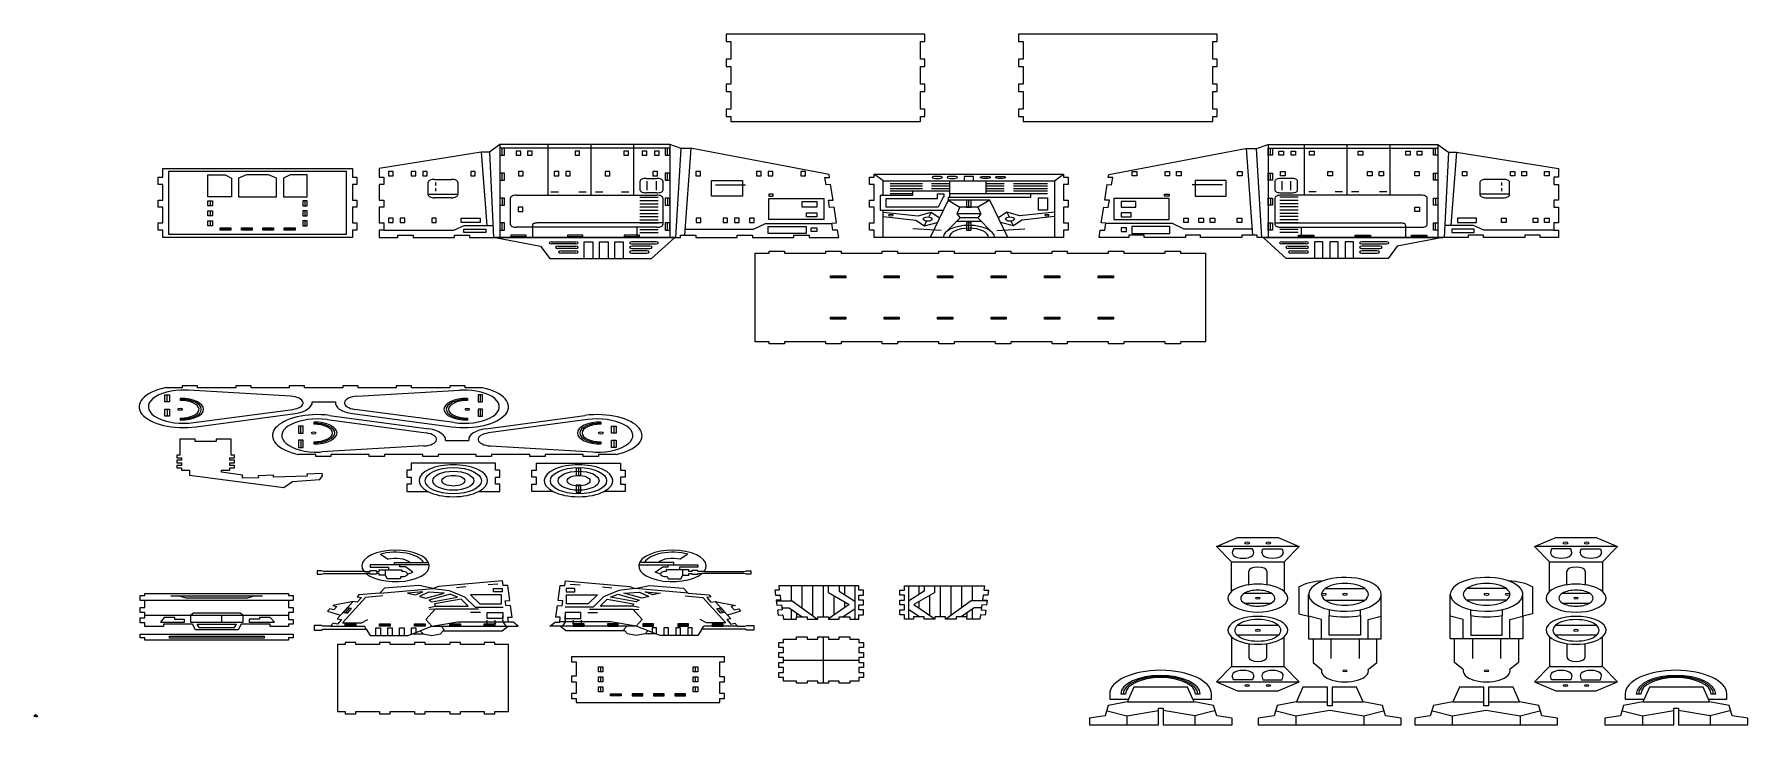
# Model space of a CAD drawing. Header units: centimetres. Extents: x -61 to 115850, y -602 to 46067.
import ezdxf

# ---------------------------------------------------------------- set-up
doc = ezdxf.new("R2010")
doc.units = ezdxf.units.CM
doc.header["$MEASUREMENT"] = 0
doc.layers.get('0').update_dxf_attribs({"linetype": 'CONTINUOUS'})
for name, color, linetype in [('CAMADA_1', 7, 'CONTINUOUS'), ('corte', 1, 'CONTINUOUS'), ('corte interno', 6, 'CONTINUOUS'), ('detalhes', 2, 'CONTINUOUS'), ('engates', 5, 'CONTINUOUS'), ('furos', 3, 'CONTINUOUS')]:
    doc.layers.add(name, color=color, linetype=linetype)

# ---------------------------------------------------------------- blocks, each defined once
blk = doc.blocks.new('atat_all_parts')
at = {"layer": 'corte'}
for points in [[(581, 835.5), (581, 842.7), (584, 842.7), (584, 852.7), (581, 852.7), (581, 877.7), (584, 877.7), (584, 887.7), (581, 887.7), (581, 912.7), (584, 912.7), (584, 922.7), (581, 922.7), (581, 947.7), (584, 947.7), (584, 957.7), (581, 957.7), (454, 957.7), (454, 947.7), (457, 947.7), (457, 922.7), (454, 922.7), (454, 912.7), (457, 912.7), (457, 887.7), (454, 887.7), (454, 877.7), (457, 877.7), (457, 852.7), (454, 852.7), (454, 842.7), (457, 842.7), (457, 835.5)], [(772.2, 835.5), (772.2, 842.7), (775.2, 842.7), (775.2, 852.7), (772.2, 852.7), (772.2, 877.7), (775.2, 877.7), (775.2, 887.7), (772.2, 887.7), (772.2, 912.7), (775.2, 912.7), (775.2, 922.7), (772.2, 922.7), (772.2, 947.7), (775.2, 947.7), (775.2, 957.7), (772.2, 957.7), (645.2, 957.7), (645.2, 947.7), (648.2, 947.7), (648.2, 922.7), (645.2, 922.7), (645.2, 912.7), (648.2, 912.7), (648.2, 887.7), (645.2, 887.7), (645.2, 877.7), (648.2, 877.7), (648.2, 852.7), (645.2, 852.7), (645.2, 842.7), (648.2, 842.7), (648.2, 835.5)], [(424.2, 673), (424.2, 676), (434.2, 676), (434.2, 673), (461.2, 673), (461.2, 676), (471.2, 676), (471.2, 673), (498.2, 673), (498.2, 676), (508.2, 676), (508.2, 673), (527.6, 673), (526.8, 683.3), (523.8, 683.1), (523.1, 693.1), (526.1, 693.3), (524.6, 715.2), (521.6, 715), (520.9, 725), (523.9, 725.2), (522.3, 747.2), (519.3, 746.9), (518.6, 756.9), (521.6, 757.1), (521.3, 761.4), (431.8, 797.4), (424.5, 797.4), (417.1, 803.2), (305.9, 803.2), (299.1, 792.5), (293.7, 792.5), (227.1, 769.7), (227.1, 757.3), (230.1, 757.3), (230.1, 747.3), (227.1, 747.3), (227.1, 725.3), (230.1, 725.3), (230.1, 715.3), (227.1, 715.3), (227.1, 693.3), (230.1, 693.3), (230.1, 683.3), (227.1, 683.3), (227.1, 673), (239.2, 673), (239.2, 676), (249.2, 676), (249.2, 673), (276.2, 673), (276.2, 676), (286.2, 676), (286.2, 673), (302.9, 673), (332.5, 660.6), (338.6, 643.3), (405.2, 643.3), (420.3, 673)], [(801.3, 673), (801.3, 676), (791.3, 676), (791.3, 673), (764.3, 673), (764.3, 676), (754.3, 676), (754.3, 673), (727.3, 673), (727.3, 676), (717.3, 676), (717.3, 673), (697.9, 673), (698.6, 683.3), (701.6, 683.1), (702.3, 693.1), (699.3, 693.3), (700.9, 715.2), (703.9, 715), (704.6, 725), (701.6, 725.2), (703.1, 747.2), (706.1, 746.9), (706.8, 756.9), (703.9, 757.1), (704.2, 761.4), (793.6, 797.4), (800.9, 797.4), (808.4, 803.2), (919.5, 803.2), (926.4, 792.5), (931.7, 792.5), (998.3, 769.7), (998.3, 757.3), (995.3, 757.3), (995.3, 747.3), (998.3, 747.3), (998.3, 725.3), (995.3, 725.3), (995.3, 715.3), (998.3, 715.3), (998.3, 693.3), (995.3, 693.3), (995.3, 683.3), (998.3, 683.3), (998.3, 673), (986.3, 673), (986.3, 676), (976.3, 676), (976.3, 673), (949.3, 673), (949.3, 676), (939.3, 676), (939.3, 673), (922.6, 673), (892.9, 660.6), (886.9, 643.3), (820.2, 643.3), (805.1, 673)], [(674.7, 761.6), (674.7, 757.3), (677.7, 757.3), (677.7, 747.3), (674.7, 747.3), (674.7, 725.3), (677.7, 725.3), (677.7, 715.3), (674.7, 715.3), (674.7, 693.3), (677.7, 693.3), (677.7, 683.3), (674.7, 683.3), (674.7, 673), (550.7, 673), (550.7, 683.3), (547.7, 683.3), (547.7, 693.3), (550.7, 693.3), (550.7, 715.3), (547.7, 715.3), (547.7, 725.3), (550.7, 725.3), (550.7, 747.3), (547.7, 747.3), (547.7, 757.3), (550.7, 757.3), (550.7, 761.6)], [(473, 650.8), (482.1, 650.8), (482.1, 653.8), (492.1, 653.8), (492.1, 650.8), (519.1, 650.8), (519.1, 653.8), (529.1, 653.8), (529.1, 650.8), (556.1, 650.8), (556.1, 653.8), (566.1, 653.8), (566.1, 650.8), (593.1, 650.8), (593.1, 653.8), (603.1, 653.8), (603.1, 650.8), (630.1, 650.8), (630.1, 653.8), (640.1, 653.8), (640.1, 650.8), (667.1, 650.8), (667.1, 653.8), (677.1, 653.8), (677.1, 650.8), (704.1, 650.8), (704.1, 653.8), (714.1, 653.8), (714.1, 650.8), (741.1, 650.8), (741.1, 653.8), (751.1, 653.8), (751.1, 650.8), (767.5, 650.8), (767.5, 526.8), (751.1, 526.8), (751.1, 523.8), (741.1, 523.8), (741.1, 526.8), (714.1, 526.8), (714.1, 523.8), (704.1, 523.8), (704.1, 526.8), (677.1, 526.8), (677.1, 523.8), (667.1, 523.8), (667.1, 526.8), (640.1, 526.8), (640.1, 523.8), (630.1, 523.8), (630.1, 526.8), (603.1, 526.8), (603.1, 523.8), (593.1, 523.8), (593.1, 526.8), (566.1, 526.8), (566.1, 523.8), (556.1, 523.8), (556.1, 526.8), (529.1, 526.8), (529.1, 523.8), (519.1, 523.8), (519.1, 526.8), (492.1, 526.8), (492.1, 523.8), (482.1, 523.8), (482.1, 526.8), (473, 526.8)], [(488.7, 178.6), (485.7, 178.5), (486.2, 171.5), (489.2, 171.7), (489.6, 164.7), (486.6, 164.5), (487.1, 157.5), (490.1, 157.7), (490.5, 150.7), (487.6, 150.5), (488, 143.5), (491, 143.7), (491.4, 137.9), (499.9, 137.9), (499.9, 140.9), (506.9, 140.9), (506.9, 137.9), (513.9, 137.9), (513.9, 140.9), (520.9, 140.9), (520.9, 137.9), (527.9, 137.9), (527.9, 140.9), (534.9, 140.9), (534.9, 137.9), (540.8, 137.9), (540.8, 143.7), (543.8, 143.7), (543.8, 150.7), (540.8, 150.7), (540.8, 157.7), (543.8, 157.7), (543.8, 164.7), (540.8, 164.7), (540.8, 171.7), (543.8, 171.7), (543.8, 178.7), (540.8, 178.7), (540.8, 184.6), (488.4, 184.6)], [(622.6, 178.6), (625.5, 178.5), (625.1, 171.5), (622.1, 171.7), (621.6, 164.7), (624.6, 164.5), (624.2, 157.5), (621.2, 157.7), (620.7, 150.7), (623.7, 150.5), (623.3, 143.5), (620.3, 143.7), (619.9, 137.9), (611.4, 137.9), (611.4, 140.9), (604.4, 140.9), (604.4, 137.9), (597.4, 137.9), (597.4, 140.9), (590.4, 140.9), (590.4, 137.9), (583.4, 137.9), (583.4, 140.9), (576.4, 140.9), (576.4, 137.9), (570.5, 137.9), (570.5, 143.7), (567.5, 143.7), (567.5, 150.7), (570.5, 150.7), (570.5, 157.7), (567.5, 157.7), (567.5, 164.7), (570.5, 164.7), (570.5, 171.7), (567.5, 171.7), (567.5, 178.7), (570.5, 178.7), (570.5, 184.6), (622.9, 184.6)], [(134.8, 123.1), (106.9, 123.1), (104.9, 130.6), (85.9, 130.6), (85.9, 127.6), (73.8, 127.6), (73.8, 132.6), (70.8, 132.6), (70.8, 139.6), (73.8, 139.6), (73.8, 147.3), (70.8, 147.3), (70.8, 154.3), (73.8, 154.3), (73.8, 164), (70.8, 164), (70.8, 171), (73.8, 171), (73.8, 174), (167.8, 174), (167.8, 171), (170.8, 171), (170.8, 164), (167.8, 164), (167.8, 154.3), (170.8, 154.3), (170.8, 147.3), (167.8, 147.3), (167.8, 137.6), (170.8, 137.6), (170.8, 130.6), (167.8, 130.6), (167.8, 127.6), (155.8, 127.6), (155.8, 130.6), (136.8, 130.6)], [(543.8, 62.9), (543.8, 55.9), (540.8, 55.9), (540.8, 50.9), (534.9, 50.9), (534.9, 47.9), (527.9, 47.9), (527.9, 50.9), (520.9, 50.9), (520.9, 47.9), (513.9, 47.9), (513.9, 50.9), (506.9, 50.9), (506.9, 47.9), (499.9, 47.9), (499.9, 50.9), (491.4, 50.9), (491.4, 55.9), (488.4, 55.9), (488.4, 62.9), (491.4, 62.9), (491.4, 69.9), (488.4, 69.9), (488.4, 76.9), (491.4, 76.9), (491.4, 83.9), (488.4, 83.9), (488.4, 90.9), (491.4, 90.9), (491.4, 97.9), (488.4, 97.9), (488.4, 104.9), (491.4, 104.9), (491.4, 109.9), (499.9, 109.9), (499.9, 112.9), (506.9, 112.9), (506.9, 109.9), (513.9, 109.9), (513.9, 112.9), (520.9, 112.9), (520.9, 109.9), (527.9, 109.9), (527.9, 112.9), (534.9, 112.9), (534.9, 109.9), (540.8, 109.9), (540.8, 104.9), (543.8, 104.9), (543.8, 97.9), (540.8, 97.9), (540.8, 90.9), (543.8, 90.9), (543.8, 83.9), (540.8, 83.9), (540.8, 76.9), (543.8, 76.9), (543.8, 69.9), (540.8, 69.9), (540.8, 62.9)], [(199.8, 8.2), (204.8, 8.2), (204.8, 5.2), (211.8, 5.2), (211.8, 8.2), (227.2, 8.2), (227.2, 5.2), (234.2, 5.2), (234.2, 8.2), (250.2, 8.2), (250.2, 5.2), (257.2, 5.2), (257.2, 8.2), (257.2, 8.2), (273.2, 8.2), (273.2, 5.2), (280.2, 5.2), (280.2, 8.2), (295.7, 8.2), (295.7, 5.2), (302.7, 5.2), (302.7, 8.2), (311.6, 8.2), (311.6, 102.2), (302.7, 102.2), (302.7, 105.2), (295.7, 105.2), (295.7, 102.2), (280.2, 102.2), (280.2, 105.2), (273.2, 105.2), (273.2, 102.2), (257.2, 102.2), (257.2, 105.2), (250.2, 105.2), (250.2, 102.2), (234.2, 102.2), (234.2, 105.2), (227.2, 105.2), (227.2, 102.2), (211.8, 102.2), (211.8, 105.2), (204.8, 105.2), (204.8, 102.2), (199.8, 102.2)], [(352.9, 77.9), (355.9, 77.9), (355.9, 57.8), (352.9, 57.8), (352.9, 49.8), (355.9, 49.8), (355.9, 33.6), (352.9, 33.6), (352.9, 26.6), (355.9, 26.6), (355.9, 21.1), (449.9, 21.1), (449.9, 26.6), (452.9, 26.6), (452.9, 33.6), (449.9, 33.6), (449.9, 49.8), (452.9, 49.8), (452.9, 56.8), (449.9, 56.8), (449.9, 77.9), (452.9, 77.9), (452.9, 84.9), (352.9, 84.9)], [(847.3, 16.3), (847.3, 42.7), (831.2, 42.7), (827, 22), (814.3, 16.8), (812.3, 2.2), (802, -1.1), (802, -10.1), (895.5, -10.1), (895.5, -1.1), (885.3, 2.2), (883.2, 16.8), (870.5, 22), (866.3, 42.7), (850.3, 42.7), (850.3, 16.3)], [(949.5, 16.3), (949.5, 42.7), (933.5, 42.7), (929.3, 22), (916.6, 16.8), (914.5, 2.2), (904.3, -1.1), (904.3, -10.1), (997.8, -10.1), (997.8, -1.1), (987.5, 2.2), (985.5, 16.8), (972.8, 22), (968.6, 42.7), (952.5, 42.7), (952.5, 16.3)]]:
    blk.add_lwpolyline(points, close=True, dxfattribs=at)
for points in [[(209.5, 673), (85.5, 673), (85.5, 683.3), (82.5, 683.3), (82.5, 693.3), (85.5, 693.3), (85.5, 715.3), (82.5, 715.3), (82.5, 725.3), (85.5, 725.3), (85.5, 747.3), (82.5, 747.3), (82.5, 757.3), (85.5, 757.3), (85.5, 769.7), (209.5, 769.7), (209.5, 757.3), (212.5, 757.3), (212.5, 747.3), (209.5, 747.3), (209.5, 725.3), (212.5, 725.3), (212.5, 715.3), (209.5, 715.3), (209.5, 693.3), (212.5, 693.3), (212.5, 683.3), (209.5, 683.3), (209.5, 673)], [(97.7, 364.2), (97.7, 360.6), (94.7, 360.6), (94.7, 357), (97.7, 357), (97.7, 353.4), (94.7, 353.4), (94.7, 349.8), (97.7, 349.8), (97.7, 346.9), (102.9, 346.9), (102.9, 339.9), (164.6, 322.5), (170.3, 330.6), (188.1, 333.7), (189.9, 339), (189.7, 342), (179.7, 341.3), (180, 338.3), (158, 336.8), (157.8, 339.8), (147.8, 339), (148, 336.1), (137.7, 335.3), (137.7, 339.8), (124, 344.1), (124, 346.9), (129.3, 346.9), (129.3, 349.8), (132.3, 349.8), (132.3, 353.4), (129.3, 353.4), (129.3, 357), (132.3, 357), (132.3, 360.6), (129.3, 360.6), (129.3, 364.2), (132.3, 364.2), (132.3, 367.8), (130.3, 367.8), (130.3, 390.1), (120.3, 390.1), (120.3, 387.1), (106.7, 387.1), (106.7, 390.1), (96.7, 390.1), (96.7, 367.8), (94.7, 367.8), (94.7, 364.2), (97.7, 364.2)], [(215.4, 168.1), (212.7, 161.6), (209.9, 162.8), (196.6, 156.8), (199.3, 155.7), (197.4, 151.1), (194.7, 152.2), (193.3, 148.9), (201.8, 143.6), (199.6, 138.5), (202.4, 137.3), (199.7, 130.8), (196.9, 132), (195.2, 128.1), (190.2, 128.1), (189.2, 129.1), (184.6, 129.1), (184.6, 122.6), (189.2, 122.6), (190.2, 123.6), (218.6, 123.6), (221.1, 114.9), (245.7, 114.9), (248.8, 117.4), (255.7, 117.4), (261.5, 115.1), (267.2, 117.5), (268.9, 121.6), (307.5, 121.6), (311.3, 128.1), (318, 128.1), (314.6, 133.8), (311.5, 133.6), (311.1, 140.6), (314.1, 140.8), (313, 156.9), (310, 156.7), (309.5, 163.7), (312.5, 163.9), (311.1, 185), (308.2, 184.8), (307.7, 191.8), (265.8, 183.5), (262.4, 180.7), (252.9, 185.2), (230.6, 181.2), (227.5, 174.4), (213.8, 172), (212.6, 169.2), (215.4, 168.1)], [(441.3, 168.1), (444, 161.6), (446.7, 162.8), (460.1, 156.8), (457.3, 155.7), (459.3, 151.1), (462, 152.2), (463.3, 148.9), (454.8, 143.6), (457, 138.5), (454.3, 137.3), (457, 130.8), (459.7, 132), (461.4, 128.1), (466.4, 128.1), (467.4, 129.1), (472, 129.1), (472, 122.6), (467.4, 122.6), (466.4, 123.6), (438, 123.6), (435.5, 114.9), (410.9, 114.9), (407.9, 117.4), (400.9, 117.4), (395.2, 115.1), (389.4, 117.5), (387.8, 121.6), (349.1, 121.6), (345.4, 128.1), (338.7, 128.1), (342.1, 133.8), (345.2, 133.6), (345.5, 140.6), (342.5, 140.8), (343.7, 156.9), (346.7, 156.7), (347.1, 163.7), (344.1, 163.9), (345.5, 185), (348.5, 184.8), (348.9, 191.8), (390.9, 183.5), (394.2, 180.7), (403.8, 185.2), (426, 181.2), (429.2, 174.4), (442.9, 172), (444, 169.2), (441.3, 168.1)], [(73.8, 111.8), (70.8, 111.8), (70.8, 116.8), (170.8, 116.8), (170.8, 111.8), (167.8, 111.8), (167.8, 108.2), (73.8, 108.2), (73.8, 111.8)]]:
    blk.add_lwpolyline(points, dxfattribs=at)
for points in [[(183.2, 442.6), (198.4, 442.6, 0.363982), (209.5, 426.1), (274.3, 407.5, 0.925628), (294.7, 462.1), (283.2, 462.1), (283.2, 465.1), (273.2, 465.1), (273.2, 462.1), (248.2, 462.1), (248.2, 465.1), (238.2, 465.1), (238.2, 462.1), (213.2, 462.1), (213.2, 465.1), (203.2, 465.1), (203.2, 462.1), (178.2, 462.1), (178.2, 465.1), (168.2, 465.1), (168.2, 462.1), (143.2, 462.1), (143.2, 465.1), (133.2, 465.1), (133.2, 462.1), (108.2, 462.1), (108.2, 465.1), (98.2, 465.1), (98.2, 462.1), (86.9, 462.1, 0.925628), (107.3, 407.5), (172.1, 426.1, 0.329306)], [(270.5, 388.3), (285.7, 388.3, -0.363982), (296.8, 404.7), (361.6, 423.4, -0.925628), (382, 368.7), (370.5, 368.7), (370.5, 365.7), (360.5, 365.7), (360.5, 368.7), (335.5, 368.7), (335.5, 365.7), (325.5, 365.7), (325.5, 368.7), (300.5, 368.7), (300.5, 365.7), (290.5, 365.7), (290.5, 368.7), (265.5, 368.7), (265.5, 365.7), (255.5, 365.7), (255.5, 368.7), (230.5, 368.7), (230.5, 365.7), (220.5, 365.7), (220.5, 368.7), (195.5, 368.7), (195.5, 365.7), (185.5, 365.7), (185.5, 368.7), (174.2, 368.7, -0.925628), (194.6, 423.4), (259.4, 404.7, -0.329306)], [(245, 316.9), (258.8, 316.9, 0.445958), (292.2, 316.9), (306, 316.9), (306, 326.9), (303, 326.9), (303, 336.9), (306, 336.9), (306, 346.9), (303, 346.9), (303, 356.7), (248, 356.7), (248, 346.9), (245, 346.9), (245, 336.9), (248, 336.9), (248, 326.9), (245, 326.9)], [(326.9, 326.9), (329.9, 326.9), (329.9, 336.9), (326.9, 336.9), (326.9, 346.9), (329.9, 346.9), (329.9, 356.7), (384.9, 356.7), (384.9, 346.9), (387.9, 346.9), (387.9, 336.9), (384.9, 336.9), (384.9, 326.9), (387.9, 326.9), (387.9, 316.9), (374.1, 316.9, -0.445958), (340.7, 316.9), (326.9, 316.9)], [(774.6, 239.5), (788.5, 252.1), (814.9, 252.1), (828.8, 239.5), (819, 218), (819, 176.5, -1.659573), (784.4, 176.5), (784.4, 218)], [(982.7, 239.5), (996.7, 252.1), (1023, 252.1), (1037, 239.5), (1027.2, 218), (1027.2, 176.5, -1.659573), (992.5, 176.5), (992.5, 218)], [(186.5, 200.7), (189.3, 200.7), (190.9, 201.7), (218.5, 201.7, 26.588888), (217.1, 204.7), (190.9, 204.7), (189.3, 205.7), (186.5, 205.7)], [(470.2, 200.7), (467.3, 200.7), (465.7, 201.7), (438.1, 201.7, -26.588888), (439.5, 204.7), (465.7, 204.7), (467.3, 205.7), (470.2, 205.7)], [(837.8, 110.5), (837.8, 77.3), (843.4, 67.5, 1.149974), (873.9, 67.5), (879.5, 77.3), (879.5, 110.5), (882.4, 110.5), (882.4, 172.6, 0.619134), (844.4, 191.5, 0.196763), (828.6, 183), (828.6, 145.5), (834.9, 142), (834.9, 110.5)], [(972.1, 110.5), (972.1, 77.3), (966.5, 67.5, -1.149974), (936.1, 67.5), (930.4, 77.3), (930.4, 110.5), (927.6, 110.5), (927.6, 172.6, -0.619134), (965.6, 191.5, -0.196763), (981.4, 183), (981.4, 145.5), (975, 142), (975, 110.5)], [(774.6, 50), (788.5, 37.4), (814.9, 37.4), (828.8, 50), (819, 71.5), (819, 113, 1.659573), (784.4, 113), (784.4, 71.5)], [(982.7, 50), (996.7, 37.4), (1023, 37.4), (1037, 50), (1027.2, 71.5), (1027.2, 113, 1.659573), (992.5, 113), (992.5, 71.5)], [(760, 22), (759.3, 25.5), (771.3, 25.5), (771.3, 32.9, 1), (704.8, 32.9), (704.8, 25.5), (717.2, 25.5), (716.5, 22), (703.8, 16.8), (701.8, 2.2), (691.5, -1.1), (691.5, -10.1), (736.8, -10.1), (736.8, 13.1), (739.8, 13.1), (739.8, -10.1), (785, -10.1), (785, -1.1), (774.8, 2.2), (772.7, 16.8)], [(1097.2, 22), (1096.4, 25.5), (1108.4, 25.5), (1108.4, 32.9, 1), (1041.9, 32.9), (1041.9, 25.5), (1054.3, 25.5), (1053.6, 22), (1040.9, 16.8), (1038.9, 2.2), (1028.6, -1.1), (1028.6, -10.1), (1073.9, -10.1), (1073.9, 13.1), (1076.9, 13.1), (1076.9, -10.1), (1122.1, -10.1), (1122.1, -1.1), (1111.9, 2.2), (1109.9, 16.8)]]:
    blk.add_lwpolyline(points, format="xyb", close=True, dxfattribs=at)
at = {"layer": 'corte interno'}
for p, q in [((307.4, 788.2), (307.4, 798.2)), ((415.6, 788.2), (415.6, 798.2)), ((809.9, 788.2), (809.9, 798.2)), ((918, 788.2), (918, 798.2)), ((307.4, 753.2), (307.4, 763.2)), ((415.6, 753.2), (415.6, 763.2)), ((809.9, 753.2), (809.9, 763.2)), ((918, 753.2), (918, 763.2)), ((116.5, 724.1), (116.5, 717.1)), ((178.5, 724.1), (178.5, 717.1)), ((307.4, 728.2), (307.4, 718.2)), ((415.6, 728.2), (415.6, 718.2)), ((612.7, 715.3), (612.7, 725.3)), ((809.9, 728.2), (809.9, 718.2)), ((918, 728.2), (918, 718.2)), ((116.5, 710.1), (116.5, 703.1)), ((178.5, 710.1), (178.5, 703.1)), ((116.5, 696.1), (116.5, 689.1)), ((178.5, 696.1), (178.5, 689.1)), ((123, 684.8), (130, 684.8)), ((137, 684.8), (144, 684.8)), ((151, 684.8), (158, 684.8)), ((164.9, 684.8), (172, 684.8)), ((307.4, 683.2), (307.4, 693.2)), ((415.6, 683.2), (415.6, 693.2)), ((612.7, 683.3), (612.7, 693.3)), ((809.9, 683.2), (809.9, 693.2)), ((918, 683.2), (918, 693.2)), ((313.2, 674.5), (323.2, 674.5)), ((350.2, 674.5), (360.2, 674.5)), ((387.2, 674.5), (397.2, 674.5)), ((838.3, 674.5), (828.3, 674.5)), ((875.3, 674.5), (865.3, 674.5)), ((912.3, 674.5), (902.3, 674.5)), ((522.2, 617.8), (532.2, 617.8)), ((557.2, 617.8), (567.2, 617.8)), ((592.2, 617.8), (602.2, 617.8)), ((627.2, 617.8), (637.2, 617.8)), ((662.2, 617.8), (672.2, 617.8)), ((697.2, 617.8), (707.2, 617.8)), ((522.2, 559.8), (532.2, 559.8)), ((557.2, 559.8), (567.2, 559.8)), ((592.2, 559.8), (602.2, 559.8)), ((627.2, 559.8), (637.2, 559.8)), ((662.2, 559.8), (672.2, 559.8)), ((697.2, 559.8), (707.2, 559.8)), ((88.4, 442.3), (88.4, 452.3)), ((293.2, 442.3), (293.2, 452.3)), ((88.4, 432.3), (88.4, 422.3)), ((293.2, 422.3), (293.2, 432.3)), ((175.7, 398.6), (175.7, 408.6)), ((380.5, 408.6), (380.5, 398.6)), ((175.7, 388.6), (175.7, 378.6)), ((380.5, 388.6), (380.5, 378.6)), ((357.4, 349.3), (357.4, 339.3)), ((357.4, 325.7), (357.4, 315.7)), ((207.5, 153.3), (204.8, 146.8)), ((449.1, 153.3), (451.9, 146.8)), ((204.8, 129.6), (211.8, 129.6)), ((227.2, 129.6), (234.2, 129.6)), ((250.2, 129.6), (257.2, 129.6)), ((273.2, 129.6), (280.2, 129.6)), ((295.7, 129.6), (302.7, 129.6)), ((361, 129.6), (354, 129.6)), ((383.4, 129.6), (376.4, 129.6)), ((406.4, 129.6), (399.4, 129.6)), ((429.4, 129.6), (422.4, 129.6)), ((451.9, 129.6), (444.9, 129.6)), ((371.9, 64.1), (371.9, 71.1)), ((433.9, 64.1), (433.9, 71.1)), ((371.9, 50.1), (371.9, 57.1)), ((433.9, 50.1), (433.9, 57.1)), ((371.9, 36.1), (371.9, 43.1)), ((433.9, 36.1), (433.9, 43.1)), ((378.4, 31.8), (385.4, 31.8)), ((392.4, 31.8), (399.4, 31.8)), ((406.4, 31.8), (413.4, 31.8)), ((420.4, 31.8), (427.4, 31.8))]:
    blk.add_line(p, q, dxfattribs=at)
for points in [[(871.7, 180.6, 0.558925), (845.6, 180.6)], [(938.3, 180.6, -0.558925), (964.3, 180.6)], [(793, 174.3), (810.4, 174.3, 0.479969)], [(1001.1, 174.3), (1018.6, 174.3, 0.479969)], [(810.4, 160.3, -0.479969), (793, 160.3)], [(871.7, 164.6, -0.558925), (845.6, 164.6)], [(938.3, 164.6, 0.558925), (964.3, 164.6)], [(1018.6, 160.3, -0.479969), (1001.1, 160.3)], [(788.3, 129.2), (815.1, 129.2, 0.605182)], [(996.5, 129.2), (1023.2, 129.2, 0.605182)], [(815.1, 115.2), (788.3, 115.2, 0.605182)], [(1023.2, 115.2), (996.5, 115.2, 0.605182)]]:
    blk.add_lwpolyline(points, format="xyb", close=True, dxfattribs=at)
for points in [[(762.5, 32.9, 1), (713.6, 32.9)], [(1099.7, 32.9, 1), (1050.7, 32.9)]]:
    blk.add_lwpolyline(points, format="xyb", dxfattribs=at)
for centre, start, end in [((96.9, 432.1), 270, 90), ((284.7, 432.1), 90, 270), ((184.2, 398.8), 270, 90), ((372, 398.8), 90, 270)]:
    blk.add_arc(centre, 13.8, start, end, dxfattribs=at)
at = {"layer": 'detalhes'}
for p, q in [((305.9, 803.2), (305.9, 673)), ((417.1, 798.2), (305.9, 798.2)), ((337.4, 803.2), (337.4, 732.2)), ((365.4, 803.2), (365.4, 732.2)), ((393.4, 803.2), (393.4, 732.2)), ((417.1, 803.2), (417.1, 673)), ((421.1, 673), (424.5, 797.4)), ((426.9, 676), (431, 797.4)), ((798.5, 676), (794.4, 797.4)), ((804.4, 673), (800.9, 797.4)), ((808.4, 803.2), (808.4, 673)), ((808.4, 798.2), (919.5, 798.2)), ((832, 803.2), (832, 732.2)), ((860, 803.2), (860, 732.2)), ((888, 803.2), (888, 732.2)), ((919.5, 803.2), (919.5, 673)), ((293.7, 792.5), (297.5, 689.5)), ((299.1, 792.5), (301.9, 673)), ((926.4, 792.5), (923.5, 673)), ((931.7, 792.5), (927.9, 689.5)), ((402.2, 739.2), (402.2, 751.8)), ((408.1, 751.8), (408.1, 739.2)), ((556.7, 752.1), (550.7, 761.6)), ((556.7, 752.1), (668.7, 752.1)), ((556.7, 731.6), (556.7, 752.1)), ((668.7, 752.1), (674.7, 761.6)), ((668.7, 752.1), (668.7, 673)), ((817.4, 751.8), (817.4, 739.2)), ((823.2, 739.2), (823.2, 751.8)), ((264.1, 745.8), (264.1, 749.8)), ((264.1, 738), (264.1, 742)), ((446.9, 746.8), (466.7, 746.8)), ((561.2, 748.6), (582.3, 748.6)), ((561.2, 745.1), (582.3, 745.1)), ((561.2, 741.6), (582.3, 741.6)), ((588.3, 748.6), (600.3, 748.6)), ((588.3, 745.1), (600.3, 745.1)), ((588.3, 741.6), (600.3, 741.6)), ((623.9, 748.6), (635.9, 748.6)), ((623.9, 745.1), (635.9, 745.1)), ((623.9, 741.6), (635.9, 741.6)), ((641.9, 748.6), (664.2, 748.6)), ((641.9, 745.1), (664.2, 745.1)), ((641.9, 741.6), (664.2, 741.6)), ((778.6, 746.8), (758.8, 746.8)), ((961.3, 745.8), (961.3, 749.8)), ((961.3, 738), (961.3, 742)), ((259.1, 733.5), (278.4, 733.5)), ((397.5, 729.2), (409.5, 729.2)), ((561.2, 738.1), (600.3, 738.1)), ((561.2, 734.6), (575.8, 734.6)), ((600.3, 734.6), (664.2, 734.6)), ((623.9, 738.1), (635.9, 738.1)), ((641.9, 738.1), (664.2, 738.1)), ((828, 729.2), (816, 729.2)), ((966.3, 733.5), (947, 733.5)), ((397.5, 724.7), (409.5, 724.7)), ((397.5, 720.2), (409.5, 720.2)), ((828, 724.7), (816, 724.7)), ((828, 720.2), (816, 720.2)), ((397.5, 715.7), (409.5, 715.7)), ((397.5, 711.2), (409.5, 711.2)), ((397.5, 706.7), (409.5, 706.7)), ((588, 708.3), (586.5, 701.7)), ((618.6, 715.3), (606.8, 715.3)), ((637.5, 708.3), (639, 701.7)), ((828, 715.7), (816, 715.7)), ((828, 711.2), (816, 711.2)), ((828, 706.7), (816, 706.7)), ((397.5, 702.2), (409.5, 702.2)), ((397.5, 697.7), (409.5, 697.7)), ((583.7, 689.2), (585.1, 695.8)), ((620.8, 695.5), (604.6, 695.5)), ((620.6, 706), (604.9, 706)), ((618.5, 700.5), (607, 700.5)), ((641.8, 689.2), (640.3, 695.8)), ((828, 702.2), (816, 702.2)), ((828, 697.7), (816, 697.7)), ((275.9, 683.3), (282.7, 689.5)), ((282.7, 689.5), (301.5, 689.5)), ((395.5, 687.2), (395.5, 673)), ((397.5, 693.2), (409.5, 693.2)), ((397.5, 684.2), (409.5, 684.2)), ((427.2, 684.6), (471.8, 684.6)), ((471.8, 684.6), (479.6, 692.6)), ((479.6, 692.6), (523.2, 692.6)), ((594.5, 682.9), (576.1, 685)), ((630.9, 682.9), (649.3, 685)), ((745.9, 692.6), (702.3, 692.6)), ((753.6, 684.6), (745.9, 692.6)), ((798.2, 684.6), (753.6, 684.6)), ((828, 693.2), (816, 693.2)), ((828, 684.2), (816, 684.2)), ((830, 687.2), (830, 673)), ((942.7, 689.5), (923.9, 689.5)), ((949.5, 683.3), (942.7, 689.5)), ((230.1, 683.3), (275.9, 683.3)), ((302.9, 673), (420.3, 673)), ((420.3, 673), (302.9, 673)), ((397.5, 679.7), (409.5, 679.7)), ((922.6, 673), (805.1, 673)), ((805.1, 673), (922.6, 673)), ((828, 679.7), (816, 679.7)), ((995.3, 683.3), (949.5, 683.3)), ((828.8, 239.5), (774.6, 239.5)), ((1037, 239.5), (982.7, 239.5)), ((784.4, 218), (819, 218)), ((992.5, 218), (1027.2, 218)), ((231.1, 199.4), (231.1, 206.8)), ((425.6, 199.4), (425.6, 206.8)), ((283.6, 183), (277.6, 181.8)), ((304.7, 187.1), (298.2, 185.8)), ((351.9, 187.1), (358.5, 185.8)), ((373, 183), (379.1, 181.8)), ((496.4, 184.6), (496.4, 163.5)), ((503.4, 184.6), (503.4, 153.8)), ((510.4, 184.6), (510.4, 143)), ((517.4, 184.6), (517.4, 140.9)), ((520.9, 175.4), (520.9, 184.6)), ((527.9, 184.6), (527.9, 176.9)), ((527.9, 184.6), (527.9, 176.9)), ((531.4, 184.6), (531.4, 172.2)), ((538.1, 184.6), (538.1, 137.9)), ((573.2, 184.6), (573.2, 137.9)), ((579.9, 184.6), (579.9, 172.2)), ((583.4, 184.6), (583.4, 176.9)), ((583.4, 184.6), (583.4, 176.9)), ((590.4, 175.4), (590.4, 184.6)), ((593.9, 184.6), (593.9, 140.9)), ((600.9, 184.6), (600.9, 143)), ((607.9, 184.6), (607.9, 153.8)), ((614.9, 184.6), (614.9, 163.5)), ((90.8, 170.5), (150.8, 170.5)), ((520.9, 175.4), (534.5, 158.3)), ((524.4, 171), (524.4, 143.6)), ((527.9, 176.9), (538.1, 163.1)), ((583.4, 176.9), (573.2, 163.1)), ((590.4, 175.4), (576.7, 158.3)), ((586.9, 171), (586.9, 143.6)), ((167.8, 164), (73.8, 164)), ((201.8, 143.6), (209.9, 162.8)), ((454.8, 143.6), (446.7, 162.8)), ((486.7, 163.5), (497.1, 163.5)), ((497.1, 163.5), (513.7, 137.9)), ((534.5, 158.3), (520.9, 138.5)), ((531.4, 162.2), (531.4, 153.7)), ((576.7, 158.3), (590.4, 138.5)), ((579.9, 162.2), (579.9, 153.7)), ((614.2, 163.5), (597.6, 137.9)), ((624.6, 163.5), (614.2, 163.5)), ((259.5, 154.4), (263.9, 156.2)), ((263.7, 151.7), (259.8, 151.5)), ((293.3, 147.4), (286.7, 147.4)), ((363.4, 147.4), (369.9, 147.4)), ((397.1, 154.4), (392.8, 156.2)), ((392.9, 151.7), (396.8, 151.5)), ((490.3, 153.8), (495.2, 153.8)), ((495.2, 153.8), (503.6, 140.9)), ((496.4, 151.9), (496.4, 137.9)), ((499.9, 146.6), (499.9, 140.9)), ((538.1, 151.8), (530.6, 140.9)), ((573.2, 151.8), (580.7, 140.9)), ((616.1, 153.8), (607.7, 140.9)), ((611.4, 146.6), (611.4, 140.9)), ((614.9, 151.9), (614.9, 137.9)), ((620.9, 153.8), (616.1, 153.8)), ((848.4, 151.2), (848.4, 142.9)), ((868.9, 142.9), (868.9, 151.2)), ((941, 142.9), (941, 151.2)), ((961.6, 151.2), (961.6, 142.9)), ((167.8, 143.2), (73.8, 143.2)), ((124.2, 133.6), (124.2, 143.2)), ((308, 136.5), (308, 142.3)), ((348.7, 136.5), (348.7, 142.3)), ((109.2, 126.1), (108, 130.6)), ((108, 130.6), (133.7, 130.6)), ((109.2, 126.1), (132.5, 126.1)), ((132.5, 126.1), (133.7, 130.6)), ((195.2, 128.1), (217.4, 128.1)), ((218.6, 123.6), (217.4, 128.1)), ((261.5, 128.1), (311.3, 128.1)), ((395.2, 128.1), (345.4, 128.1)), ((438, 123.6), (439.3, 128.1)), ((461.4, 128.1), (439.3, 128.1)), ((837.8, 110.5), (879.5, 110.5)), ((972.1, 110.5), (930.4, 110.5)), ((784.4, 71.5), (819, 71.5)), ((992.5, 71.5), (1027.2, 71.5)), ((716.5, 22), (760, 22)), ((827, 22), (847.3, 22)), ((850.3, 22), (870.5, 22)), ((929.3, 22), (949.5, 22)), ((952.5, 22), (972.8, 22)), ((1053.6, 22), (1097.2, 22)), ((716.1, 2.4), (716.1, -10.1)), ((760.5, 2.4), (760.5, -10.1)), ((826.6, 2.4), (826.6, -10.1)), ((871, 2.4), (871, -10.1)), ((928.8, 2.4), (928.8, -10.1)), ((973.2, 2.4), (973.2, -10.1)), ((1053.2, 2.4), (1053.2, -10.1)), ((1097.6, 2.4), (1097.6, -10.1))]:
    blk.add_line(p, q, dxfattribs=at)
at = {"layer": 'detalhes', "extrusion": (0, 0, -1)}
for p, q in [((849.4, 110.5), (849.4, 82.6)), ((867.9, 110.5), (867.9, 82.6)), ((942.1, 110.5), (942.1, 82.6)), ((960.5, 110.5), (960.5, 82.6)), ((774.6, 50), (828.8, 50)), ((982.7, 50), (1037, 50))]:
    blk.add_line(p, q, dxfattribs=at)
at = {"layer": 'detalhes'}
for points in [[(319.6, 788.1), (319.6, 794.1), (316.6, 794.1), (316.6, 788.1)], [(327.1, 788.1), (327.1, 794.1), (324.1, 794.1), (324.1, 788.1)], [(358.1, 788.1), (358.1, 794.1), (355.1, 794.1), (355.1, 788.1)], [(390, 788.1), (390, 794.1), (387, 794.1), (387, 788.1)], [(402.1, 788.1), (402.1, 794.1), (399.1, 794.1), (399.1, 788.1)], [(410.1, 788.1), (410.1, 794.1), (407.1, 794.1), (407.1, 788.1)], [(815.4, 788.1), (815.4, 794.1), (818.4, 794.1), (818.4, 788.1)], [(823.4, 788.1), (823.4, 794.1), (826.4, 794.1), (826.4, 788.1)], [(835.5, 788.1), (835.5, 794.1), (838.5, 794.1), (838.5, 788.1)], [(867.3, 788.1), (867.3, 794.1), (870.3, 794.1), (870.3, 788.1)], [(898.4, 788.1), (898.4, 794.1), (901.4, 794.1), (901.4, 788.1)], [(905.9, 788.1), (905.9, 794.1), (908.9, 794.1), (908.9, 788.1)], [(89.5, 765.7), (205.5, 765.7), (205.5, 677), (89.5, 677)], [(236.2, 759.3), (236.2, 765.3), (233.2, 765.3), (233.2, 759.3)], [(251, 759.3), (251, 765.3), (248, 765.3), (248, 759.3)], [(258.5, 759.3), (258.5, 765.3), (255.5, 765.3), (255.5, 759.3)], [(289.9, 759.3), (289.9, 765.3), (286.9, 765.3), (286.9, 759.3)], [(321.1, 759.3), (321.1, 765.3), (318.1, 765.3), (318.1, 759.3)], [(344.5, 759.3), (344.5, 765.3), (341.5, 765.3), (341.5, 759.3)], [(352, 759.3), (352, 765.3), (349, 765.3), (349, 759.3)], [(377.9, 759.3), (377.9, 765.3), (374.9, 765.3), (374.9, 759.3)], [(409, 759.3), (409, 765.3), (406, 765.3), (406, 759.3)], [(437.1, 759.3), (437.1, 765.3), (434.1, 765.3), (434.1, 759.3)], [(476.9, 759.3), (476.9, 765.3), (473.9, 765.3), (473.9, 759.3)], [(484.4, 759.3), (484.4, 765.3), (481.4, 765.3), (481.4, 759.3)], [(505.9, 759.3), (505.9, 765.3), (502.9, 765.3), (502.9, 759.3)], [(719.6, 759.3), (719.6, 765.3), (722.6, 765.3), (722.6, 759.3)], [(741, 759.3), (741, 765.3), (744, 765.3), (744, 759.3)], [(748.5, 759.3), (748.5, 765.3), (751.5, 765.3), (751.5, 759.3)], [(788.4, 759.3), (788.4, 765.3), (791.4, 765.3), (791.4, 759.3)], [(816.5, 759.3), (816.5, 765.3), (819.5, 765.3), (819.5, 759.3)], [(847.5, 759.3), (847.5, 765.3), (850.5, 765.3), (850.5, 759.3)], [(873.5, 759.3), (873.5, 765.3), (876.5, 765.3), (876.5, 759.3)], [(881, 759.3), (881, 765.3), (884, 765.3), (884, 759.3)], [(904.3, 759.3), (904.3, 765.3), (907.3, 765.3), (907.3, 759.3)], [(935.5, 759.3), (935.5, 765.3), (938.5, 765.3), (938.5, 759.3)], [(966.9, 759.3), (966.9, 765.3), (969.9, 765.3), (969.9, 759.3)], [(974.4, 759.3), (974.4, 765.3), (977.4, 765.3), (977.4, 759.3)], [(989.3, 759.3), (989.3, 765.3), (992.3, 765.3), (992.3, 759.3)], [(115, 760.7), (126.2, 760.7), (130.4, 756.1), (130.4, 729.9), (115, 729.9)], [(154.7, 760.7), (140.2, 760.7), (135.1, 756.2), (135.1, 729.9), (159.8, 729.9), (159.8, 756.2)], [(168.8, 760.7), (164.5, 756.1), (164.5, 729.9), (180, 729.9), (180, 760.7)], [(444.4, 752.9), (464.7, 752.9), (464.7, 730.8), (444.4, 730.8)], [(781, 752.9), (760.8, 752.9), (760.8, 730.8), (781, 730.8)], [(481.8, 730.7), (484.8, 730.7), (484.8, 733.7), (481.8, 733.7)], [(658.2, 711.4), (658.2, 728.6), (664.2, 728.6), (664.2, 711.4)], [(743.7, 730.7), (740.7, 730.7), (740.7, 733.7), (743.7, 733.7)], [(481.8, 727.7), (517.9, 727.7), (517.9, 698), (481.8, 698)], [(503.6, 723.5), (513.2, 723.5), (513.2, 715.5), (503.6, 715.5)], [(743.7, 727.7), (707.6, 727.7), (707.6, 698), (743.7, 698)], [(721.9, 723.5), (712.3, 723.5), (712.3, 715.5), (721.9, 715.5)], [(320.9, 709.4), (320.9, 715.4), (317.9, 715.4), (317.9, 709.4)], [(506.5, 707.6), (513.2, 707.6), (513.2, 702), (506.5, 702)], [(718.9, 707.6), (712.3, 707.6), (712.3, 702), (718.9, 702)], [(904.5, 709.4), (904.5, 715.4), (907.5, 715.4), (907.5, 709.4)], [(236.2, 694.1), (236.2, 700.1), (233.2, 700.1), (233.2, 694.1)], [(243.7, 694.1), (243.7, 700.1), (240.7, 700.1), (240.7, 694.1)], [(264.4, 694.1), (264.4, 700.1), (261.4, 700.1), (261.4, 694.1)], [(280.7, 700), (293, 700), (293, 694), (280.7, 694)], [(437.3, 694), (437.3, 700), (434.3, 700), (434.3, 694)], [(454.9, 694), (454.9, 700), (451.9, 700), (451.9, 694)], [(462.4, 694), (462.4, 700), (459.4, 700), (459.4, 694)], [(472.2, 694), (472.2, 700), (469.2, 700), (469.2, 694)], [(753.2, 694), (753.2, 700), (756.2, 700), (756.2, 694)], [(763.1, 694), (763.1, 700), (766.1, 700), (766.1, 694)], [(770.6, 694), (770.6, 700), (773.6, 700), (773.6, 694)], [(788.2, 694), (788.2, 700), (791.2, 700), (791.2, 694)], [(944.7, 700), (932.4, 700), (932.4, 694), (944.7, 694)], [(961.1, 694.1), (961.1, 700.1), (964.1, 700.1), (964.1, 694.1)], [(981.8, 694.1), (981.8, 700.1), (984.8, 700.1), (984.8, 694.1)], [(989.3, 694.1), (989.3, 700.1), (992.3, 700.1), (992.3, 694.1)], [(282.3, 684.4), (296.8, 684.4), (296.8, 679.9), (282.3, 679.9)], [(481.4, 688.4), (506.3, 688.4), (506.3, 678.6), (481.4, 678.6)], [(509.5, 686.4), (513.2, 686.4), (513.2, 681.2), (509.5, 681.2)], [(715.9, 686.4), (712.3, 686.4), (712.3, 681.2), (715.9, 681.2)], [(744.1, 688.4), (719.2, 688.4), (719.2, 678.6), (744.1, 678.6)], [(943.1, 684.4), (928.6, 684.4), (928.6, 679.9), (943.1, 679.9)], [(301.7, 180.9), (307.4, 180.9), (307.4, 176), (301.7, 176)], [(355, 180.9), (349.3, 180.9), (349.3, 176), (355, 176)], [(250.7, 171.8), (255.6, 176.2), (245.6, 174.3)], [(253.3, 169.8), (257.6, 167.1), (269.6, 174.5), (259.3, 175.5)], [(259.5, 164.7), (261.5, 162), (278.3, 168.8), (273.5, 172.9)], [(286.7, 171.9), (292.8, 159.3), (307, 159.3), (307, 171.9)], [(369.9, 171.9), (363.8, 159.3), (349.6, 159.3), (349.6, 171.9)], [(397.1, 164.7), (395.2, 162), (378.3, 168.8), (383.2, 172.9)], [(403.3, 169.8), (399.1, 167.1), (387, 174.5), (397.3, 175.5)], [(405.9, 171.8), (401, 176.2), (411.1, 174.3)], [(263.9, 156.2), (285.2, 156.2), (280.6, 165.9), (263.2, 159.4)], [(392.8, 156.2), (371.5, 156.2), (376.1, 165.9), (393.4, 159.4)], [(138, 143.2), (136, 146.2), (105.6, 146.2), (103.6, 143.2), (103.6, 133.6), (138, 133.6)], [(297.7, 147.4), (308, 147.4), (308, 139), (297.7, 139)], [(358.9, 147.4), (348.7, 147.4), (348.7, 139), (358.9, 139)], [(93.4, 140.2), (86.4, 140.2), (84.1, 133.6), (99.6, 133.6), (99.6, 137.6), (93.4, 137.6)], [(155.8, 140.2), (148.8, 140.2), (148.8, 137.7), (142, 137.7), (142, 133.6), (158.5, 133.6)], [(89.8, 111.2), (89.8, 113.8), (151.8, 113.8), (151.8, 111.2)]]:
    blk.add_lwpolyline(points, close=True, dxfattribs=at)
for points in [[(263.1, 754.4), (274.4, 754.4, -0.414214), (278.4, 750.4), (278.4, 732.6, -0.414214), (274.4, 728.6), (263.1, 728.6, -0.414214), (259.1, 732.6), (259.1, 750.4, -0.414214)], [(401.7, 755.8), (408.6, 755.8, -0.414214), (412.6, 751.8), (412.6, 739.1, -0.443852), (408.6, 735.7), (401.7, 735.7, -0.443852), (397.7, 739.1), (397.7, 751.8, -0.414214)], [(823.7, 755.8), (816.9, 755.8, 0.414214), (812.9, 751.8), (812.9, 739.1, 0.443852), (816.9, 735.7), (823.7, 735.7, 0.443852), (827.7, 739.1), (827.7, 751.8, 0.414214)], [(962.3, 754.4), (951, 754.4, 0.414214), (947, 750.4), (947, 732.6, 0.414214), (951, 728.6), (962.3, 728.6, 0.414214), (966.3, 732.6), (966.3, 750.4, 0.414214)], [(316.9, 732.2), (408.6, 732.2, -0.414214), (412.6, 728.2), (412.6, 691.2, -0.414214), (408.6, 687.2), (316.9, 687.2, -0.414214), (312.9, 691.2), (312.9, 728.2, -0.414214)], [(908.5, 732.2), (816.9, 732.2, 0.414214), (812.9, 728.2), (812.9, 691.2, 0.414214), (816.9, 687.2), (908.5, 687.2, 0.414214), (912.5, 691.2), (912.5, 728.2, 0.414214)], [(339.7, 666.9), (355.7, 666.9, -1), (355.7, 663.9), (339.7, 663.9, -1)], [(408.2, 666.9), (392.2, 666.9, 1), (392.2, 663.9), (408.2, 663.9, 1)], [(817.3, 666.9), (833.3, 666.9, -1), (833.3, 663.9), (817.3, 663.9, -1)], [(885.8, 666.9), (869.8, 666.9, 1), (869.8, 663.9), (885.8, 663.9, 1)], [(343.9, 660.6), (355.7, 660.6, -1), (355.7, 657.6), (343.9, 657.6, -1)], [(345.8, 651.1, -1), (345.8, 654.1), (355.7, 654.1, -1), (355.7, 651.1)], [(404, 660.6), (392.2, 660.6, 1), (392.2, 657.6), (404, 657.6, 1)], [(402.1, 651.1, 1), (402.1, 654.1), (392.2, 654.1, 1), (392.2, 651.1)], [(821.5, 660.6), (833.3, 660.6, -1), (833.3, 657.6), (821.5, 657.6, -1)], [(823.3, 651.1, -1), (823.3, 654.1), (833.3, 654.1, -1), (833.3, 651.1)], [(881.5, 660.6), (869.8, 660.6, 1), (869.8, 657.6), (881.5, 657.6, 1)], [(879.7, 651.1, 1), (879.7, 654.1), (869.8, 654.1, 1), (869.8, 651.1)], [(105.7, 413.3), (170.5, 431.9, 0.815673), (169, 450.3), (102.2, 458.7, 0.053847), (97.2, 458.8, 1.100694), (105.7, 413.3)], [(276, 413.3), (211.2, 431.9, -0.815673), (212.6, 450.3), (279.5, 458.7, -0.053847), (284.4, 458.8, -1.100694), (276, 413.3)], [(193, 417.6), (257.8, 398.9, -0.815673), (256.3, 380.6), (189.5, 372.2, -0.053847), (184.5, 372.1, -1.100694), (193, 417.6)], [(363.3, 417.6), (298.5, 398.9, 0.815673), (299.9, 380.6), (366.8, 372.2, 0.053847), (371.8, 372.1, 1.100694), (363.3, 417.6)], [(785.7, 236.5), (785, 231.2, 1.127152), (799, 231.2), (798.3, 236.5)], [(817.7, 236.5), (818.3, 231.2, -1.127152), (804.4, 231.2), (805, 236.5)], [(993.8, 236.5), (993.2, 231.2, 1.127152), (1007.1, 231.2), (1006.5, 236.5)], [(1025.9, 236.5), (1026.5, 231.2, -1.127152), (1012.6, 231.2), (1013.2, 236.5)], [(868.9, 115.5), (848.4, 115.5), (848.4, 142.9, 0.168286), (868.9, 142.9)], [(941, 115.5), (961.6, 115.5), (961.6, 142.9, -0.168286), (941, 142.9)], [(785.7, 53), (785, 58.2, -1.127152), (799, 58.2), (798.3, 53)], [(817.7, 53), (818.3, 58.2, 1.127152), (804.4, 58.2), (805, 53)], [(993.8, 53), (993.2, 58.2, -1.127152), (1007.1, 58.2), (1006.5, 53)], [(1025.9, 53), (1026.5, 58.2, 1.127152), (1012.6, 58.2), (1013.2, 53)]]:
    blk.add_lwpolyline(points, format="xyb", close=True, dxfattribs=at)
for points in [[(600.3, 728.9), (600.3, 752.1)], [(615.7, 752.1), (615.7, 758.6), (609.7, 758.6), (609.7, 752.1)], [(623.9, 752.1), (623.9, 734.6)], [(339.3, 736.7), (344.2, 736.7)], [(357.6, 736.7), (362.4, 736.7)], [(368.4, 736.7), (373.3, 736.7)], [(385.6, 736.7), (390.4, 736.7)], [(575.8, 738.1), (575.8, 731.6), (554.6, 731.6), (554.6, 711.3), (595.9, 711.3)], [(592.3, 727.6), (592.3, 734.1), (596.3, 734.1), (596.3, 729.3), (595.9, 729.3), (592.7, 715.3), (558.6, 715.3), (558.6, 727.6), (592.3, 727.6)], [(653.1, 734.6), (653.1, 728.9), (599.1, 728.9), (599.1, 725.3)], [(839.8, 736.7), (835, 736.7)], [(857, 736.7), (852.2, 736.7)], [(867.8, 736.7), (863, 736.7)], [(886.1, 736.7), (881.3, 736.7)], [(638.2, 673), (626.4, 725.3), (599.1, 725.3), (587.3, 673)], [(599.1, 725.3), (606.8, 715.3), (604.9, 706), (607, 700.5), (597.5, 680)], [(626.4, 725.3), (618.6, 715.3), (620.6, 706), (618.5, 700.5), (628, 680)], [(556.7, 673), (556.7, 689.3), (556.7, 711.3)], [(556.7, 708.4), (579.5, 703.3), (588, 708.3), (593.5, 700.6)], [(668.7, 708.4), (646, 703.3), (637.5, 708.3), (632, 700.6)], [(556.7, 702.2), (578.1, 697.4), (583.7, 689.2), (592, 693.8)], [(668.7, 702.2), (647.4, 697.4), (641.8, 689.2), (633.5, 693.8)], [(361.2, 643.3), (361.2, 666.9), (366.7, 666.9), (366.7, 643.3)], [(371.2, 643.3), (371.2, 666.9), (376.7, 666.9), (376.7, 643.3)], [(381.2, 643.3), (381.2, 666.9), (386.7, 666.9), (386.7, 643.3)], [(844.3, 643.3), (844.3, 666.9), (838.8, 666.9), (838.8, 643.3)], [(854.3, 643.3), (854.3, 666.9), (848.8, 666.9), (848.8, 643.3)], [(864.3, 643.3), (864.3, 666.9), (858.8, 666.9), (858.8, 643.3)], [(259.8, 214.1), (221.1, 214.1), (221.1, 210.6), (233.1, 210.6), (233.1, 206.8)], [(237, 214.1), (237, 217.4), (258.2, 217.4), (259.3, 217.7)], [(245.5, 201), (249, 203.9), (244.2, 211.1), (240.6, 211.1), (240.6, 214.1)], [(396.8, 214.1), (435.5, 214.1), (435.5, 210.6), (423.5, 210.6), (423.5, 206.8)], [(419.7, 214.1), (419.7, 217.4), (398.5, 217.4), (397.4, 217.7)], [(411.1, 201), (407.6, 203.9), (412.5, 211.1), (416.1, 211.1), (416.1, 214.1)], [(227.5, 174.4), (262.4, 180.7), (262.4, 180.7), (272.9, 177.9), (282.9, 169.3), (289.7, 154.7), (308.1, 154.7)], [(429.2, 174.4), (394.2, 180.7), (394.2, 180.7), (383.7, 177.9), (373.8, 169.3), (366.9, 154.7), (348.6, 154.7)], [(145.8, 170.5), (140.8, 167.5), (100.8, 167.5), (95.8, 170.5)], [(229.4, 170.5), (218, 168.4), (203, 132.8), (215.5, 132.8), (219.7, 137.5)], [(427.2, 170.5), (438.7, 168.4), (453.7, 132.8), (441.2, 132.8), (436.9, 137.5)], [(843.4, 110.5), (843.4, 137.4), (834.9, 142), (834.9, 172.6)], [(966.6, 110.5), (966.6, 137.4), (975, 142), (975, 172.6)], [(292, 151.7), (263.7, 151.7), (257.6, 137.5), (261.5, 128.1)], [(364.6, 151.7), (392.9, 151.7), (399.1, 137.5), (395.2, 128.1)], [(297.5, 136.5), (297.5, 132.4), (297.9, 131.1)], [(302.7, 136.5), (302.7, 132.9), (303.3, 131.1)], [(308, 136.5), (308, 134), (309.8, 128.1)], [(348.7, 136.5), (348.7, 134), (346.9, 128.1)], [(353.9, 136.5), (353.9, 132.9), (353.4, 131.1)], [(359.2, 136.5), (359.2, 132.4), (358.8, 131.1)], [(873.9, 110.5), (873.9, 137.4), (882.4, 142)], [(936, 110.5), (936, 137.4), (927.6, 142)], [(224.8, 114.9), (224.8, 125.9), (227.8, 125.9), (227.8, 114.9)], [(232.6, 114.9), (232.6, 125.9), (235.6, 125.9), (235.6, 114.9)], [(240.3, 114.9), (240.3, 125.9), (243.3, 125.9), (243.3, 114.9)], [(248.1, 116.8), (248.1, 125.9), (251.1, 125.9), (251.1, 119.4)], [(248.8, 117.4), (261.5, 128.1), (278.4, 134), (311.4, 134)], [(268.9, 121.6), (269.6, 123.3), (267.6, 128.1)], [(407.9, 117.4), (395.2, 128.1), (378.3, 134), (345.2, 134)], [(387.8, 121.6), (387.1, 123.3), (389.1, 128.1)], [(408.5, 116.8), (408.5, 125.9), (405.5, 125.9), (405.5, 119.4)], [(416.3, 114.9), (416.3, 125.9), (413.3, 125.9), (413.3, 114.9)], [(424.1, 114.9), (424.1, 125.9), (421.1, 125.9), (421.1, 114.9)], [(431.8, 114.9), (431.8, 125.9), (428.8, 125.9), (428.8, 114.9)], [(253.9, 121.7), (255.7, 117.4)], [(402.7, 121.7), (400.9, 117.4)], [(759.3, 25.5), (755.8, 42.7), (720.7, 42.7), (717.2, 25.5)], [(1096.4, 25.5), (1093, 42.7), (1057.8, 42.7), (1054.3, 25.5)], [(703.1, 9.2), (716.1, 2.4), (736.8, 9.9)], [(773.4, 9.2), (760.5, 2.4), (739.8, 9.9)], [(813.6, 9.2), (826.6, 2.4), (848.8, 10.5), (871, 2.4), (883.9, 9.2)], [(915.9, 9.2), (928.8, 2.4), (951, 10.5), (973.2, 2.4), (986.2, 9.2)], [(1040.2, 9.2), (1053.2, 2.4), (1073.9, 9.9)], [(1110.5, 9.2), (1097.6, 2.4), (1076.9, 9.9)]]:
    blk.add_lwpolyline(points, dxfattribs=at)
for points in [[(412.5, 693.2), (330.2, 693.2, 0.414214), (327.2, 690.2), (327.2, 673)], [(813, 693.2), (895.3, 693.2, -0.414214), (898.3, 690.2), (898.3, 673)], [(256, 217.4, 0.504588), (227.8, 228.8), (232.8, 221.8, -0.420172), (247, 217.4)], [(400.6, 217.4, -0.504588), (428.8, 228.8), (423.8, 221.8, 0.420172), (409.7, 217.4)], [(217.1, 204.7), (221.1, 204.7), (221.1, 206), (225.1, 206), (225.1, 204.7), (227.1, 204.7), (227.1, 206.8), (241.9, 206.8), (241.9, 204.7, -1.096972), (241.2, 197.5), (240.7, 194.4), (232.3, 194.4), (231.1, 199.4), (227.1, 199.4), (227.1, 201.7), (225.1, 201.7), (225.1, 200.8), (221.1, 200.8), (221.1, 201.7), (218.5, 201.7)], [(439.5, 204.7), (435.5, 204.7), (435.5, 206), (431.5, 206), (431.5, 204.7), (429.6, 204.7), (429.6, 206.8), (414.7, 206.8), (414.7, 204.7, 1.096972), (415.4, 197.5), (416, 194.4), (424.3, 194.4), (425.6, 199.4), (429.6, 199.4), (429.6, 201.7), (431.5, 201.7), (431.5, 200.8), (435.5, 200.8), (435.5, 201.7), (438.1, 201.7)], [(795.8, 186), (795.8, 205, -1), (807.6, 205), (807.6, 186)], [(1003.9, 186), (1003.9, 205, -1), (1015.8, 205), (1015.8, 186)], [(795.8, 103.5), (795.8, 84.5, 1), (807.6, 84.5), (807.6, 103.5)], [(1003.9, 103.5), (1003.9, 84.5, 1), (1015.8, 84.5), (1015.8, 103.5)]]:
    blk.add_lwpolyline(points, format="xyb", dxfattribs=at)
for centre, radius in [((561.7, 704.2), 1.5), ((585.8, 698.7), 3), ((639.6, 698.7), 3), ((663.8, 704.2), 1.5), ((275.5, 331.9), 18.4), ((357.4, 331.9), 18.4), ((275.5, 331.9), 13.4), ((275.5, 331.9), 7.45), ((357.4, 331.9), 13.4), ((357.4, 331.9), 7.45)]:
    blk.add_circle(centre, radius, dxfattribs=at)
for centre, radius, start, end in [((612.7, 673), 16.8, 0, 180), ((612.7, 673), 12.8, 0, 180), ((275.5, 331.9), 22.4, 318.0697, 221.9303), ((357.4, 331.9), 22.4, 318.0697, 221.9303), ((858.7, 172.6), 23.7, 127.0522, 0), ((951.3, 172.6), 23.7, 180, 52.9478), ((801.7, 167.3), 19.6, 27.8566, 152.1434), ((858.7, 172.6), 15.3, 148.4038, 211.5962), ((858.7, 172.6), 15.3, 328.4038, 31.5962), ((951.3, 172.6), 15.3, 148.4038, 211.5962), ((951.3, 172.6), 15.3, 328.4038, 31.5962), ((1009.8, 167.3), 19.6, 27.8566, 152.1434), ((801.7, 167.3), 11.2, 139.6913, 218.7209), ((801.7, 167.3), 11.2, 321.2791, 40.3087), ((1009.8, 167.3), 11.2, 139.6913, 218.7209), ((1009.8, 167.3), 11.2, 321.2791, 40.3087), ((801.7, 122.2), 15.1, 152.3631, 207.6369), ((801.7, 122.2), 15.1, 332.3631, 27.6369), ((1009.8, 122.2), 15.1, 152.3631, 207.6369), ((1009.8, 122.2), 15.1, 332.3631, 27.6369), ((801.7, 122.2), 19.6, 207.8566, 332.1434), ((1009.8, 122.2), 19.6, 207.8566, 332.1434)]:
    blk.add_arc(centre, radius, start, end, dxfattribs=at)
at = {"layer": 'detalhes', "extrusion": (0, 0, -1)}
for centre in [(592, 757.1), (601.9, 757.1)]:
    blk.add_ellipse(centre, major_axis=(3.37, 0), ratio=0.445212, dxfattribs=at)
at = {"layer": 'detalhes'}
for centre in [(623.5, 757.1), (633.4, 757.1)]:
    blk.add_ellipse(centre, major_axis=(-3.37, 0), ratio=0.445212, dxfattribs=at)
at = {"layer": 'engates'}
for p, q in [((517.4, 112.9), (517.4, 47.9)), ((491.4, 80.4), (540.8, 80.4))]:
    blk.add_line(p, q, dxfattribs=at)
for points in [[(305.9, 788.2), (308.9, 788.2), (308.9, 798.2), (305.9, 798.2)], [(414.1, 788.2), (417.1, 788.2), (417.1, 798.2), (414.1, 798.2)], [(811.4, 788.2), (808.4, 788.2), (808.4, 798.2), (811.4, 798.2)], [(919.5, 788.2), (916.5, 788.2), (916.5, 798.2), (919.5, 798.2)], [(305.9, 753.2), (308.9, 753.2), (308.9, 763.2), (305.9, 763.2)], [(414.1, 753.2), (417.1, 753.2), (417.1, 763.2), (414.1, 763.2)], [(811.4, 753.2), (808.4, 753.2), (808.4, 763.2), (811.4, 763.2)], [(919.5, 753.2), (916.5, 753.2), (916.5, 763.2), (919.5, 763.2)], [(115, 724.1), (118, 724.1), (118, 717.1), (115, 717.1)], [(180, 724.1), (177, 724.1), (177, 717.1), (180, 717.1)], [(305.9, 718.2), (308.9, 718.2), (308.9, 728.2), (305.9, 728.2)], [(414.1, 718.2), (417.1, 718.2), (417.1, 728.2), (414.1, 728.2)], [(611.2, 715.3), (614.2, 715.3), (614.2, 725.3), (611.2, 725.3)], [(811.4, 718.2), (808.4, 718.2), (808.4, 728.2), (811.4, 728.2)], [(919.5, 718.2), (916.5, 718.2), (916.5, 728.2), (919.5, 728.2)], [(115, 710.1), (118, 710.1), (118, 703.1), (115, 703.1)], [(180, 710.1), (177, 710.1), (177, 703.1), (180, 703.1)], [(115, 696.1), (118, 696.1), (118, 689.1), (115, 689.1)], [(180, 696.1), (177, 696.1), (177, 689.1), (180, 689.1)], [(123, 686.3), (130, 686.3), (130, 683.3), (123, 683.3)], [(137, 686.3), (144, 686.3), (144, 683.3), (137, 683.3)], [(151, 686.3), (158, 686.3), (158, 683.3), (151, 683.3)], [(164.9, 686.3), (172, 686.3), (172, 683.3), (164.9, 683.3)], [(305.9, 683.2), (308.9, 683.2), (308.9, 693.2), (305.9, 693.2)], [(414.1, 683.2), (417.1, 683.2), (417.1, 693.2), (414.1, 693.2)], [(611.2, 683.3), (614.2, 683.3), (614.2, 693.3), (611.2, 693.3)], [(811.4, 683.2), (808.4, 683.2), (808.4, 693.2), (811.4, 693.2)], [(919.5, 683.2), (916.5, 683.2), (916.5, 693.2), (919.5, 693.2)], [(313.2, 673), (323.2, 673), (323.2, 676), (313.2, 676)], [(350.2, 673), (360.2, 673), (360.2, 676), (350.2, 676)], [(387.2, 673), (397.2, 673), (397.2, 676), (387.2, 676)], [(838.3, 673), (828.3, 673), (828.3, 676), (838.3, 676)], [(875.3, 673), (865.3, 673), (865.3, 676), (875.3, 676)], [(912.3, 673), (902.3, 673), (902.3, 676), (912.3, 676)], [(522.2, 619.3), (532.2, 619.3), (532.2, 616.3), (522.2, 616.3)], [(557.2, 619.3), (567.2, 619.3), (567.2, 616.3), (557.2, 616.3)], [(592.2, 619.3), (602.2, 619.3), (602.2, 616.3), (592.2, 616.3)], [(627.2, 619.3), (637.2, 619.3), (637.2, 616.3), (627.2, 616.3)], [(662.2, 619.3), (672.2, 619.3), (672.2, 616.3), (662.2, 616.3)], [(697.2, 619.3), (707.2, 619.3), (707.2, 616.3), (697.2, 616.3)], [(522.2, 561.3), (532.2, 561.3), (532.2, 558.3), (522.2, 558.3)], [(557.2, 561.3), (567.2, 561.3), (567.2, 558.3), (557.2, 558.3)], [(592.2, 561.3), (602.2, 561.3), (602.2, 558.3), (592.2, 558.3)], [(627.2, 561.3), (637.2, 561.3), (637.2, 558.3), (627.2, 558.3)], [(662.2, 561.3), (672.2, 561.3), (672.2, 558.3), (662.2, 558.3)], [(697.2, 561.3), (707.2, 561.3), (707.2, 558.3), (697.2, 558.3)], [(89.9, 442.3), (86.9, 442.3), (86.9, 452.3), (89.9, 452.3)], [(291.7, 442.3), (294.7, 442.3), (294.7, 452.3), (291.7, 452.3)], [(89.9, 422.3), (86.9, 422.3), (86.9, 432.3), (89.9, 432.3)], [(291.7, 422.3), (294.7, 422.3), (294.7, 432.3), (291.7, 432.3)], [(177.2, 408.6), (174.2, 408.6), (174.2, 398.6), (177.2, 398.6)], [(379, 408.6), (382, 408.6), (382, 398.6), (379, 398.6)], [(177.2, 388.6), (174.2, 388.6), (174.2, 378.6), (177.2, 378.6)], [(379, 388.6), (382, 388.6), (382, 378.6), (379, 378.6)], [(355.9, 339.3), (358.9, 339.3), (358.9, 349.3), (355.9, 349.3)], [(355.9, 315.7), (358.9, 315.7), (358.9, 325.7), (355.9, 325.7)], [(204.8, 131.1), (211.8, 131.1), (211.8, 128.1), (204.8, 128.1)], [(227.2, 131.1), (234.2, 131.1), (234.2, 128.1), (227.2, 128.1)], [(250.2, 131.1), (257.2, 131.1), (257.2, 128.1), (250.2, 128.1)], [(273.2, 131.1), (280.2, 131.1), (280.2, 128.1), (273.2, 128.1)], [(295.7, 131.1), (302.7, 131.1), (302.7, 128.1), (295.7, 128.1)], [(361, 131.1), (354, 131.1), (354, 128.1), (361, 128.1)], [(383.4, 131.1), (376.4, 131.1), (376.4, 128.1), (383.4, 128.1)], [(406.4, 131.1), (399.4, 131.1), (399.4, 128.1), (406.4, 128.1)], [(429.4, 131.1), (422.4, 131.1), (422.4, 128.1), (429.4, 128.1)], [(451.9, 131.1), (444.9, 131.1), (444.9, 128.1), (451.9, 128.1)], [(370.4, 71.1), (373.4, 71.1), (373.4, 64.1), (370.4, 64.1)], [(432.4, 71.1), (435.4, 71.1), (435.4, 64.1), (432.4, 64.1)], [(370.4, 57.1), (373.4, 57.1), (373.4, 50.1), (370.4, 50.1)], [(432.4, 57.1), (435.4, 57.1), (435.4, 50.1), (432.4, 50.1)], [(370.4, 43.1), (373.4, 43.1), (373.4, 36.1), (370.4, 36.1)], [(432.4, 43.1), (435.4, 43.1), (435.4, 36.1), (432.4, 36.1)], [(378.4, 33.3), (385.4, 33.3), (385.4, 30.3), (378.4, 30.3)], [(392.4, 30.3), (399.4, 30.3), (399.4, 33.3), (392.4, 33.3)], [(406.4, 30.3), (413.4, 30.3), (413.4, 33.3), (406.4, 33.3)], [(420.4, 30.3), (427.4, 30.3), (427.4, 33.3), (420.4, 33.3)]]:
    blk.add_lwpolyline(points, close=True, dxfattribs=at)
for points in [[(96.9, 444.4, -1), (96.9, 419.8), (96.9, 416.8, 1), (96.9, 447.4)], [(284.7, 444.4, 1), (284.7, 419.8), (284.7, 416.8, -1), (284.7, 447.4)], [(184.2, 411.1, -1), (184.2, 386.5), (184.2, 383.5, 1), (184.2, 414.1)], [(372, 411.1, 1), (372, 386.5), (372, 383.5, -1), (372, 414.1)], [(761, 32.9, 1), (715.1, 32.9), (712.1, 32.9, -1), (764, 32.9)], [(1049.2, 32.9, -1), (1101.2, 32.9), (1098.2, 32.9, 1), (1052.2, 32.9)]]:
    blk.add_lwpolyline(points, format="xyb", close=True, dxfattribs=at)
for points in [[(208.9, 152.7), (206.1, 153.8), (203.4, 147.4), (206.2, 146.2), (208.9, 152.7)], [(447.8, 152.7), (450.5, 153.8), (453.2, 147.4), (450.5, 146.2), (447.8, 152.7)]]:
    blk.add_lwpolyline(points, dxfattribs=at)
at = {"layer": 'furos'}
for centre, radius in [((96.9, 432.1), 1.48), ((284.7, 432.1), 1.48), ((184.2, 398.8), 1.48), ((372, 398.8), 1.48), ((794.8, 244.7), 1.5), ((808.6, 244.7), 1.5), ((1002.9, 244.7), 1.5), ((1016.8, 244.7), 1.5), ((801.7, 167.3), 1.5), ((844.9, 172.6), 1.48), ((858.7, 172.6), 1.48), ((951.3, 172.6), 1.48), ((965.1, 172.6), 1.48), ((1009.8, 167.3), 1.5), ((801.7, 122.2), 1.5), ((1009.8, 122.2), 1.5), ((858.7, 65.4), 1.5), ((951.3, 65.4), 1.5), ((794.8, 44.8), 1.5), ((808.6, 44.8), 1.5), ((1002.9, 44.8), 1.5), ((1016.8, 44.8), 1.5)]:
    blk.add_circle(centre, radius, dxfattribs=at)

msp = doc.modelspace()

# ---------------------------------------------------------------- linework, layer by layer
at = {"color": 2}
msp.add_line((31, -20), (31, -20), dxfattribs=at)
at = {"color": 3}
msp.add_circle((91, -10), 0.2, dxfattribs=at)
msp.add_circle((91, -10), 0.2, dxfattribs=at)
at = {"color": 1}
for centre, start, end in [((60, -26), 181.00538, 270.33128), ((67, -26), 269.93517, 359.9997), ((87, -26), 181.00538, 270.33128), ((94, -26), 269.93517, 359.9997), ((123, -26), 181.00538, 270.33128), ((130, -26), 269.93517, 359.9997), ((136, -59), 181.00538, 270.33128), ((139, -26), 181.11294, 270.43885), ((143, -59), 269.93517, 359.9997), ((146, -26), 270.04274, 0.10726)]:
    msp.add_arc(centre, 0.448, start, end, dxfattribs=at)
at = {"layer": 'CAMADA_1', "color": 7}
for p, q in [((-56, -20), (-56, -21)), ((-56, -21), (-56, -20)), ((-56, -21), (-56, -21)), ((-53, -20), (-55, -20)), ((-53, -22), (-55, -22)), ((-49, -20), (-47, -20)), ((-49, -22), (-47, -22)), ((-47, -20), (-47, -21)), ((-47, -21), (-47, -20)), ((-47, -21), (-47, -21)), ((-45, -20), (-45, -21)), ((-45, -21), (-45, -20)), ((-45, -21), (-45, -21)), ((-42, -20), (-44, -20)), ((-42, -22), (-44, -22)), ((-39, -20), (-36, -20)), ((-39, -22), (-36, -22)), ((-36, -20), (-36, -21)), ((-36, -21), (-36, -20)), ((-36, -21), (-36, -21)), ((62, -24), (65, -21)), ((63, -26), (66, -23)), ((65, -13), (67, -17)), ((68, -19), (65, -21)), ((65, -43), (67, -47)), ((65, -58), (67, -54)), ((70, -21), (66, -23)), ((67, -11), (67, -4)), ((68, -21), (67, -17)), ((67, -41), (67, -35)), ((68, -51), (67, -47)), ((68, -50), (67, -54)), ((68, -11), (68, -4)), ((68, -12), (69, -16)), ((68, -41), (68, -35)), ((68, -42), (69, -46)), ((68, -59), (69, -55)), ((70, -20), (69, -16)), ((70, -50), (69, -46)), ((70, -51), (69, -55)), ((71, -11), (71, -4)), ((71, -11), (71, -4)), ((71, -41), (71, -35)), ((71, -41), (71, -35)), ((75, -11), (75, -4)), ((75, -11), (75, -4)), ((75, -41), (75, -35)), ((75, -41), (75, -35)), ((78, -11), (78, -4)), ((78, -41), (78, -35)), ((79, -11), (79, -4)), ((79, -41), (79, -35)), ((82, -11), (82, -4)), ((82, -41), (82, -35)), ((83, -11), (83, -4)), ((83, -41), (83, -35)), ((86, -11), (86, -4)), ((86, -13), (90, -16)), ((86, -41), (86, -35)), ((86, -43), (87, -47)), ((86, -58), (87, -54)), ((87, -11), (87, -4)), ((87, -41), (87, -35)), ((89, -51), (87, -47)), ((89, -50), (87, -54)), ((88, -11), (91, -14)), ((88, -24), (90, -21)), ((88, -42), (90, -46)), ((88, -59), (90, -55)), ((91, -9), (89, -9)), ((89, -10), (89, -10)), ((89, -10), (89, -10)), ((89, -10), (89, -10)), ((91, -12), (89, -12)), ((89, -41), (89, -40)), ((89, -40), (89, -40)), ((89, -40), (89, -41)), ((89, -41), (89, -41)), ((89, -41), (89, -41)), ((93, -19), (90, -16)), ((92, -17), (90, -21)), ((90, -26), (92, -22)), ((91, -50), (90, -46)), ((91, -51), (90, -55)), ((91, -9), (93, -9)), ((91, -12), (93, -12)), ((94, -17), (91, -14)), ((94, -18), (92, -22)), ((93, -41), (93, -40)), ((93, -40), (93, -40)), ((93, -40), (93, -41)), ((93, -41), (93, -41)), ((93, -41), (93, -41)), ((94, -10), (94, -10)), ((94, -10), (94, -10)), ((94, -10), (94, -10)), ((119, -14), (117, -15)), ((117, -15), (123, -24)), ((123, -19), (119, -14)), ((119, -42), (119, -46)), ((119, -50), (119, -46)), ((119, -50), (119, -54)), ((119, -58), (119, -54)), ((123, -12), (120, -14)), ((124, -19), (120, -14)), ((121, -41), (124, -35)), ((122, -41), (125, -35)), ((122, -42), (122, -46)), ((122, -50), (122, -46)), ((122, -50), (122, -54)), ((122, -58), (122, -54)), ((126, -10), (123, -11)), ((123, -24), (144, -10)), ((127, -17), (123, -11)), ((126, -17), (123, -12)), ((124, -20), (128, -19)), ((124, -22), (128, -22)), ((124, -24), (128, -22)), ((125, -22), (126, -21)), ((126, -21), (125, -22)), ((125, -22), (125, -22)), ((125, -22), (125, -22)), ((125, -42), (127, -36)), ((125, -43), (128, -37)), ((129, -7), (126, -9)), ((130, -15), (126, -9)), ((129, -15), (126, -10)), ((126, -21), (126, -21)), ((126, -26), (129, -24)), ((127, -20), (129, -19)), ((129, -19), (127, -20)), ((127, -20), (127, -20)), ((127, -20), (127, -20)), ((132, -19), (128, -19)), ((131, -19), (128, -22)), ((132, -21), (128, -22)), ((128, -44), (131, -38)), ((133, -13), (129, -7)), ((129, -19), (129, -19)), ((133, -21), (129, -24)), ((129, -44), (132, -38)), ((132, -5), (130, -7)), ((133, -12), (130, -7)), ((130, -19), (131, -17)), ((131, -17), (130, -18)), ((130, -18), (130, -19)), ((130, -19), (130, -19)), ((131, -17), (131, -17)), ((136, -11), (132, -5)), ((132, -17), (134, -16)), ((134, -16), (132, -17)), ((132, -17), (132, -17)), ((132, -17), (132, -17)), ((132, -46), (134, -40)), ((132, -46), (135, -40)), ((136, -3), (133, -5)), ((137, -10), (133, -5)), ((134, -16), (134, -16)), ((135, -15), (137, -14)), ((136, -14), (135, -15)), ((135, -15), (135, -15)), ((135, -15), (135, -15)), ((135, -47), (138, -41)), ((138, -1), (136, -3)), ((139, -8), (136, -3)), ((140, -8), (136, -3)), ((137, -14), (136, -14)), ((136, -48), (139, -42)), ((139, -12), (137, -13)), ((139, -12), (137, -13)), ((137, -13), (138, -13)), ((137, -13), (138, -13)), ((144, -10), (138, -1)), ((138, -1), (143, -10)), ((138, -2), (143, -10)), ((138, -13), (139, -12)), ((138, -13), (139, -12)), ((138, -13), (138, -13)), ((138, -13), (138, -13)), ((138, -52), (142, -54)), ((138, -57), (141, -56)), ((138, -59), (142, -58)), ((139, -12), (139, -12)), ((139, -12), (139, -12)), ((139, -49), (142, -43)), ((142, -4), (140, -5)), ((140, -6), (141, -7)), ((141, -7), (140, -6)), ((140, -9), (141, -13)), ((140, -12), (142, -10)), ((142, -10), (140, -11)), ((140, -11), (140, -12)), ((140, -12), (140, -12)), ((140, -24), (141, -20)), ((140, -49), (142, -43)), ((140, -50), (143, -52)), ((141, -7), (141, -7)), ((142, -17), (141, -13)), ((142, -16), (141, -20)), ((141, -50), (142, -49)), ((142, -49), (141, -50)), ((141, -50), (141, -50)), ((141, -50), (141, -50)), ((145, -54), (141, -56)), ((144, -6), (142, -7)), ((142, -6), (144, -7)), ((142, -9), (143, -13)), ((142, -10), (142, -10)), ((142, -49), (142, -49)), ((145, -57), (142, -54)), ((146, -57), (142, -58)), ((143, -4), (145, -5)), ((145, -16), (143, -13)), ((143, -25), (144, -21)), ((146, -54), (143, -52)), ((146, -4), (144, -8)), ((146, -4), (144, -9)), ((145, -7), (144, -8)), ((144, -8), (145, -7)), ((144, -8), (144, -8)), ((145, -17), (144, -21)), ((145, -6), (146, -4)), ((146, -5), (145, -6)), ((145, -6), (145, -6)), ((145, -6), (145, -6)), ((145, -6), (146, -6)), ((145, -6), (145, -6)), ((145, -6), (145, -6)), ((145, -7), (145, -7)), ((145, -52), (146, -51)), ((146, -51), (145, -52)), ((145, -52), (145, -52)), ((145, -52), (145, -52)), ((146, -4), (146, -5)), ((146, -51), (146, -51)), ((154, -12), (155, -11)), ((155, -11), (154, -13)), ((154, -13), (154, -12)), ((154, -13), (154, -13)), ((155, -11), (155, -11))]:
    msp.add_line(p, q, dxfattribs=at)
for points in [[(-55, 13), (-55, 9), (-55, 5, -1), (-58, 5), (-58, 9), (-58, 13, -1), (-55, 13)], [(-52, 13), (-52, 9), (-52, 5, -1), (-55, 5), (-55, 9), (-55, 13, -1), (-52, 13)], [(-49, 13), (-49, 9), (-49, 5, -1), (-51, 5), (-51, 9), (-51, 13, -1), (-49, 13)], [(-46, 13), (-46, 9), (-46, 5, -1), (-48, 5), (-48, 9), (-48, 13, -1), (-46, 13)], [(-43, 13), (-43, 9), (-43, 5, -1), (-45, 5), (-45, 9), (-45, 13, -1), (-43, 13)], [(-40, 13), (-40, 9), (-40, 5, -1), (-42, 5), (-42, 9), (-42, 13, -1), (-40, 13)], [(-37, 13), (-37, 9), (-37, 5, -1), (-39, 5), (-39, 9), (-39, 13, -1), (-37, 13)], [(-33, 13), (-33, 9), (-33, 5, -1), (-36, 5), (-36, 9), (-36, 13, -1), (-33, 13)], [(-30, 13), (-30, 9), (-30, 5, -1), (-33, 5), (-33, 9), (-33, 13, -1), (-30, 13)], [(-27, 13), (-27, 9), (-27, 5, -1), (-30, 5), (-30, 9), (-30, 13, -1), (-27, 13)], [(-24, 13), (-24, 9), (-24, 5, -1), (-26, 5), (-26, 9), (-26, 13, -1), (-24, 13)], [(-21, 13), (-21, 9), (-21, 5, -1), (-23, 5), (-23, 9), (-23, 13, -1), (-21, 13)], [(-18, 13), (-18, 9), (-18, 5, -1), (-20, 5), (-20, 9), (-20, 13, -1), (-18, 13)], [(-14, 13), (-14, 9), (-14, 5, -1), (-17, 5), (-17, 9), (-17, 13, -1), (-14, 13)], [(-11, 13), (-11, 9), (-11, 5, -1), (-14, 5), (-14, 9), (-14, 13, -1), (-11, 13)], [(-8, 13), (-8, 9), (-8, 5, -1), (-11, 5), (-11, 9), (-11, 13, -1), (-8, 13)]]:
    msp.add_lwpolyline(points, format="xyb", dxfattribs=at)
for points in [[(-5, -6), (-5, 1), (-7, 1), (-7, -9), (18, -9), (18, 1), (16, 1), (16, -6, -2.3675566), (15, -6), (15, 1), (12, 1), (12, -6, -2.3675566), (11, -6), (11, 1), (8, 1), (8, -6, -2.3675566), (7, -6), (7, 1), (4, 1), (4, -6, -2.3675566), (3, -6), (3, 1), (0, 1), (0, -6, -2.3675566), (-1, -6), (-1, 1), (-4, 1), (-4, -6, -2.3675566)], [(-5, -16), (-5, -10), (-7, -10), (-7, -20), (18, -20), (18, -10), (16, -10), (16, -16, -2.3675566), (15, -16), (15, -10), (12, -10), (12, -16, -2.3675566), (11, -16), (11, -10), (8, -10), (8, -16, -2.3675566), (7, -16), (7, -10), (4, -10), (4, -16, -2.3675566), (3, -16), (3, -10), (0, -10), (0, -16, -2.3675566), (-1, -16), (-1, -10), (-4, -10), (-4, -16, -2.3675566)]]:
    msp.add_lwpolyline(points, format="xyb", close=True, dxfattribs=at)
for points in [[(21, 13), (23, 13), (23, 14), (21, 14), (21, 13)], [(21, 2), (23, 2), (23, 2), (21, 2), (21, 2)], [(27, 13), (29, 13), (29, 14), (27, 14), (27, 13)], [(27, 2), (29, 2), (29, 2), (27, 2), (27, 2)], [(-60, -9), (-61, -9), (-61, -8), (-60, -8), (-60, -9)], [(-60, -12), (-61, -12), (-61, -10), (-60, -10), (-60, -12)], [(-58, -17), (-59, -17), (-59, -14), (-58, -14), (-58, -17)], [(-53, -17), (-53, -17), (-53, -14), (-53, -14), (-53, -17)], [(-47, -13), (-48, -13), (-50, -13), (-50, -15), (-49, -15), (-49, -14), (-49, -14), (-49, -15), (-48, -15), (-48, -15), (-48, -14), (-48, -14), (-48, -15), (-47, -15)], [(-49, -16), (-49, -16), (-49, -17), (-48, -17), (-48, -16), (-48, -16), (-48, -17), (-47, -17), (-47, -15), (-48, -15), (-50, -15), (-50, -17), (-49, -17)], [(-49, -11), (-49, -11), (-49, -10), (-49, -10), (-49, -11)], [(-48, -11), (-48, -11), (-48, -10), (-48, -10), (-48, -11)], [(-42, -15), (-41, -15), (-41, -16), (-42, -16)], [(-41, -15), (-41, -15), (-41, -16), (-41, -16)], [(-18, -9), (-18, -9), (-18, -7), (-18, -7), (-18, -9)], [(-14, -9), (-14, -9), (-14, -7), (-14, -7), (-14, -9)], [(-12, -8), (-12, -8), (-12, -7), (-12, -7), (-12, -8)], [(-8, -8), (-8, -8), (-8, -7), (-8, -7), (-8, -8)], [(-5, -9), (-3, -9), (-3, -9), (-5, -9), (-5, -9)], [(-5, -20), (-3, -20), (-3, -19), (-5, -19), (-5, -20)], [(-2, -9), (0, -9), (0, -9), (-2, -9), (-2, -9)], [(-2, -20), (0, -20), (0, -19), (-2, -19), (-2, -20)], [(1, -9), (3, -9), (3, -9), (1, -9), (1, -9)], [(1, -20), (3, -20), (3, -19), (1, -19), (1, -20)], [(4, -9), (6, -9), (6, -9), (4, -9), (4, -9)], [(4, -20), (6, -20), (6, -19), (4, -19), (4, -20)], [(8, -9), (10, -9), (10, -9), (8, -9), (8, -9)], [(8, -20), (10, -20), (10, -19), (8, -19), (8, -20)], [(11, -9), (13, -9), (13, -9), (11, -9), (11, -9)], [(11, -20), (13, -20), (13, -19), (11, -19), (11, -20)], [(14, -9), (16, -9), (16, -9), (14, -9), (14, -9)], [(14, -20), (16, -20), (16, -19), (14, -19), (14, -20)], [(21, -11), (23, -11), (23, -10), (21, -10), (21, -11)], [(23, -4), (22, -4), (22, -1), (23, -1), (23, -4)], [(25, -15), (25, -15), (25, -16), (25, -16)], [(26, -15), (26, -15), (26, -16), (26, -16)], [(27, -11), (29, -11), (29, -10), (27, -10), (27, -11)], [(28, -4), (28, -4), (28, -1), (28, -1), (28, -4)], [(67, -14), (69, -14), (69, -14), (67, -14), (67, -14)], [(67, -44), (69, -44), (69, -44), (67, -44), (67, -44)], [(70, -14), (72, -14), (72, -14), (70, -14), (70, -14)], [(70, -44), (72, -44), (72, -44), (70, -44), (70, -44)], [(73, -14), (75, -14), (75, -14), (73, -14), (73, -14)], [(73, -44), (75, -44), (75, -44), (73, -44), (73, -44)], [(76, -14), (78, -14), (78, -14), (76, -14), (76, -14)], [(76, -44), (78, -44), (78, -44), (76, -44), (76, -44)], [(79, -14), (81, -14), (81, -14), (79, -14), (79, -14)], [(79, -44), (81, -44), (81, -44), (79, -44), (79, -44)], [(82, -14), (84, -14), (84, -14), (82, -14), (82, -14)], [(82, -14), (84, -14), (84, -14), (82, -14), (82, -14)], [(82, -44), (84, -44), (84, -44), (82, -44), (82, -44)], [(85, -14), (87, -14), (87, -14), (85, -14), (85, -14)], [(85, -44), (87, -44), (87, -44), (85, -44), (85, -44)], [(94, -10), (93, -10), (93, -8), (94, -8), (94, -10)], [(94, -12), (93, -12), (93, -11), (94, -11), (94, -12)], [(93, -40), (93, -40), (93, -39), (93, -39), (93, -40)], [(93, -43), (93, -43), (93, -41), (93, -41), (93, -43)], [(105, -42), (104, -42), (104, -41), (105, -41), (105, -42)], [(105, -12), (105, -12), (105, -11), (105, -11), (105, -12)], [(120, -43), (121, -44), (121, -44), (120, -43), (120, -43)], [(122, -45), (124, -46), (124, -45), (123, -45), (122, -45)], [(125, -46), (127, -47), (127, -47), (125, -46), (125, -46)], [(128, -47), (130, -48), (130, -48), (128, -47), (128, -47)], [(131, -49), (133, -50), (133, -49), (131, -48), (131, -49)], [(134, -50), (136, -51), (136, -51), (134, -50), (134, -50)], [(137, -51), (138, -52), (138, -52), (137, -51), (137, -51)], [(145, -53), (144, -53), (145, -52), (145, -52), (145, -53)], [(146, -51), (145, -51), (146, -50), (146, -50), (146, -51)], [(155, -58), (155, -58), (155, -56), (156, -56), (155, -58)]]:
    msp.add_lwpolyline(points, close=True, dxfattribs=at)
for points in [[(67, -4), (64, -4), (64, -14), (89, -14), (89, -4), (87, -4)], [(67, -35), (64, -35), (64, -45), (89, -45), (89, -35), (87, -35)], [(71, -4), (68, -4)], [(71, -35), (68, -35)], [(75, -4), (71, -4)], [(75, -35), (71, -35)], [(78, -4), (75, -4)], [(78, -35), (75, -35)], [(82, -4), (79, -4)], [(82, -35), (79, -35)], [(86, -4), (83, -4)], [(86, -35), (83, -35)], [(124, -35), (122, -34), (117, -43), (140, -53), (144, -44), (142, -43)], [(127, -36), (125, -35)], [(131, -38), (128, -37)], [(134, -40), (132, -38)], [(138, -41), (135, -40)], [(142, -43), (139, -42)]]:
    msp.add_lwpolyline(points, dxfattribs=at)
for centre in [(-56, 13), (-56, 5), (-53, 13), (-53, 5), (-50, 13), (-50, 5), (-47, 13), (-47, 5), (-44, 13), (-44, 5), (-41, 13), (-41, 5), (-38, 13), (-38, 5), (-35, 13), (-35, 5), (-32, 13), (-32, 5), (-29, 13), (-29, 5), (-25, 13), (-25, 5), (-22, 13), (-22, 5), (-19, 13), (-19, 5), (-16, 13), (-16, 5), (-13, 13), (-13, 5), (-9, 13), (-9, 5), (-53, -21), (-49, -21), (-42, -21), (-39, -21), (-30, -16), (-30, -19), (-30, -22), (-22, -16), (-22, -19), (-22, -22), (-13, -16), (-13, -19), (62, -25), (62, -25), (67, -12), (67, -43), (67, -58), (69, -20), (69, -20), (69, -50), (69, -50), (87, -12), (87, -43), (87, -58), (89, -25), (89, -25), (90, -50), (90, -50), (91, -10), (91, -10), (93, -18), (93, -18), (120, -42), (120, -50), (120, -58), (124, -21), (125, -25), (125, -25), (132, -20), (132, -20), (138, -58), (139, -51), (139, -51), (141, -9), (141, -25), (141, -25), (143, -5), (143, -5), (143, -5), (143, -5), (143, -17), (143, -17), (146, -56)]:
    msp.add_circle(centre, 0.2, dxfattribs=at)
for centre, radius, start, end in [((-53, -21), 1.25, 270, 90), ((-49, -21), 1.25, 90, 270), ((-42, -21), 1.25, 270, 90), ((-39, -21), 1.25, 90, 270), ((-32, -17), 0.448, 181.00538, 270.33128), ((-32, -20), 0.448, 181.00538, 270.33128), ((-32, -22), 0.448, 181.00538, 270.33128), ((-25, -17), 0.448, 269.93517, 359.9997), ((-25, -20), 0.448, 269.93517, 359.9997), ((-25, -22), 0.448, 269.93517, 359.9997), ((-24, -17), 0.448, 181.00538, 270.33128), ((-24, -20), 0.448, 181.00538, 270.33128), ((-24, -22), 0.448, 181.00538, 270.33128), ((-17, -17), 0.448, 269.93517, 359.9997), ((-17, -20), 0.448, 269.93517, 359.9997), ((-17, -22), 0.448, 269.93517, 359.9997), ((-15, -17), 0.448, 181.00538, 270.33128), ((-15, -20), 0.448, 181.00538, 270.33128), ((-8, -17), 0.448, 269.93517, 359.9997), ((-8, -20), 0.448, 269.93517, 359.9997), ((62, -25), 1.25, 124.24132, 304.24132), ((67, -12), 1.25, 18.68288, 198.68288), ((67, -43), 1.25, 18.68288, 198.68288), ((67, -58), 1.25, 161.31712, 341.31712), ((67, -11), 0.572, 135.7961, 44.2039), ((67, -42), 0.572, 135.7961, 44.2039), ((69, -20), 1.25, 304.24132, 124.24132), ((69, -20), 1.25, 198.68288, 18.68288), ((69, -50), 1.25, 341.31712, 161.31712), ((69, -50), 1.25, 198.68288, 18.68288), ((71, -11), 0.572, 135.7961, 44.2039), ((71, -42), 0.572, 135.7961, 44.2039), ((75, -11), 0.572, 135.7961, 44.2039), ((75, -42), 0.572, 135.7961, 44.2039), ((79, -11), 0.572, 135.7961, 44.2039), ((79, -42), 0.572, 135.7961, 44.2039), ((83, -11), 0.572, 135.7961, 44.2039), ((83, -42), 0.572, 135.7961, 44.2039), ((87, -11), 0.572, 135.7961, 44.2039), ((87, -12), 1.25, 48.11283, 228.11283), ((87, -42), 0.572, 135.7961, 44.2039), ((87, -43), 1.25, 18.68288, 198.68288), ((87, -58), 1.25, 161.31712, 341.31712), ((89, -25), 1.25, 148.4077, 328.4077), ((90, -50), 1.25, 341.31712, 161.31712), ((90, -50), 1.25, 198.68288, 18.68288), ((91, -10), 1.25, 90, 270), ((91, -10), 1.25, 270, 90), ((93, -18), 1.25, 328.4077, 148.4077), ((93, -18), 1.25, 228.11283, 48.11283), ((120, -42), 1.25, 0, 180), ((120, -50), 1.25, 0, 180), ((120, -50), 1.25, 180, 0), ((120, -58), 1.25, 180, 0), ((121, -41), 0.572, 110.62671, 19.03452), ((124, -21), 1.25, 93.64698, 273.64698), ((124, -20), 0.572, 170.24312, 78.65093), ((125, -25), 1.25, 124.24132, 304.24132), ((125, -43), 0.572, 110.62671, 19.03452), ((127, -17), 0.572, 170.24312, 78.65093), ((128, -44), 0.572, 110.62671, 19.03452), ((130, -15), 0.572, 170.24312, 78.65093), ((132, -20), 1.25, 304.24132, 124.24132), ((132, -46), 0.572, 110.62671, 19.03452), ((132, -20), 1.25, 273.64698, 93.64698), ((133, -13), 0.572, 170.24312, 78.65093), ((135, -48), 0.572, 110.62671, 19.03452), ((136, -11), 0.572, 170.24312, 78.65093), ((138, -58), 1.25, 109.66385, 289.66385), ((139, -49), 0.572, 110.62671, 19.03452), ((139, -51), 1.25, 54.34082, 234.34082), ((140, -8), 0.572, 170.24312, 78.65093), ((141, -9), 1.25, 18.68288, 198.68288), ((141, -25), 1.25, 165.55586, 345.55586), ((143, -5), 1.25, 304.44703, 124.44703), ((143, -5), 1.25, 64.44703, 244.44703), ((143, -17), 1.25, 198.68288, 18.68288), ((143, -17), 1.25, 345.55586, 165.55586), ((146, -56), 1.25, 234.34082, 54.34082), ((146, -56), 1.25, 289.66385, 109.66385)]:
    msp.add_arc(centre, radius, start, end, dxfattribs=at)
for centre, major_axis in [((-34, 1), (0, 1)), ((-34, -1), (0, 1)), ((-34, 1), (0, 0.2)), ((-32, 1), (0, 1)), ((-32, -1), (0, 1)), ((-32, 1), (0, 0.2)), ((-30, 1), (0, 1)), ((-30, 1), (0, 0.2)), ((-27, 1), (0, 0.2)), ((-27, 1), (0, 1)), ((-25, 1), (0, 1)), ((-25, 1), (0, 0.2)), ((-23, 1), (0, 1)), ((-23, 1), (0, 0.2)), ((-20, 1), (0, 0.2)), ((-20, 1), (0, 1)), ((-18, 1), (0, 1)), ((-18, 1), (0, 0.2)), ((-16, 1), (0, 1)), ((-16, 1), (0, 0.2)), ((-14, 1), (0, 1)), ((-14, 1), (0, 0.2)), ((-12, 1), (0, 1)), ((-12, 1), (0, 0.2)), ((-9, 1), (0, 1)), ((-9, 1), (0, 0.2)), ((-34, -1), (0, 0.2)), ((-32, -1), (0, 0.2)), ((-31, -7), (0, 0.2)), ((-32, -11), (0, 0.2)), ((-30, -12), (0, 0.2)), ((-29, -8), (0, 0.2)), ((-26, -1), (0, 0.2)), ((-26, -4), (0, 0.2)), ((-26, -13), (0, 0.2)), ((-26, -13), (0, 1)), ((-24, -13), (0, 1)), ((-24, -13), (0, 0.2)), ((-23, -7), (0, 0.2)), ((-23, -10), (0, 0.2)), ((-22, -13), (0, 1)), ((-22, -13), (0, 0.2)), ((-20, -13), (0, 1)), ((-20, -13), (0, 0.2)), ((-19, -1), (0, 0.2)), ((-19, -4), (0, 0.2)), ((-11, -1), (0, 0.2)), ((-11, -4), (0, 0.2)), ((-5, -7), (0, 0.2)), ((-5, -18), (0, 0.2)), ((16, -7), (0, 0.2)), ((16, -18), (0, 0.2)), ((67, -12), (0, 0.2)), ((67, -43), (0, 0.2)), ((87, -12), (0, 0.2)), ((87, -43), (0, 0.2)), ((120, -42), (0.085, 0.181)), ((124, -21), (-0.113, 0.165)), ((139, -51), (0.085, 0.181)), ((139, -51), (0.085, 0.181)), ((141, -9), (-0.113, 0.165))]:
    msp.add_ellipse(centre, major_axis=major_axis, ratio=1, dxfattribs=at)
at = {"layer": 'CAMADA_1', "color": 1, "extrusion": (0, 0, -1)}
for centre, major_axis in [((62, -25), (-1, 0)), ((67, -12), (-1, 0)), ((67, -43), (0, 0.2)), ((67, -58), (-1, 0)), ((69, -20), (-1, 0)), ((69, -50), (-1, 0)), ((87, -43), (-1, 0)), ((87, -58), (-1, 0)), ((89, -25), (-1, 0)), ((90, -50), (-1, 0)), ((91, -10), (-1, 0)), ((93, -18), (-1, 0)), ((120, -42), (-1, 0)), ((120, -50), (-1, 0)), ((120, -50), (-1, 0)), ((120, -58), (-1, 0)), ((124, -21), (-1, 0)), ((125, -25), (-1, 0)), ((132, -20), (-1, 0)), ((138, -58), (-0.337, 0.942)), ((139, -51), (-0.583, -0.812)), ((141, -9), (-1, 0)), ((141, -25), (-1, 0)), ((143, -5), (-0.825, -0.566)), ((143, -17), (-1, 0)), ((146, -56), (-0.583, -0.812)), ((146, -56), (-0.337, 0.942))]:
    msp.add_ellipse(centre, major_axis=major_axis, ratio=1, dxfattribs=at)
at = {"layer": 'CAMADA_1', "color": 1}
for centre, major_axis in [((67, -58), (0, 0.2)), ((87, -12), (0, 0.2)), ((87, -43), (0, 0.2)), ((87, -58), (0, 0.2)), ((87, -58), (0, 0.2)), ((91, -10), (1, 0)), ((120, -58), (0, 0.2)), ((141, -9), (-0.113, 0.165)), ((143, -5), (0.825, 0.566))]:
    msp.add_ellipse(centre, major_axis=major_axis, ratio=1, dxfattribs=at)
at = {"layer": 'CAMADA_1', "color": 7, "extrusion": (0, 0, -1)}
msp.add_ellipse((120, -42), major_axis=(0.085, 0.181), ratio=1, dxfattribs=at)
at = {"layer": 'CAMADA_1', "color": 7}
for points, knots in [([(-60, -7), (-60, -7), (-60, -5), (-60, -5), (-60, -5), (-60, -5), (-60, -5), (-60, -5), (-60, -5), (-60, -5), (-60, -3), (-60, -3), (-60, -3), (-60, -3), (-60, -3), (-60, -3), (-60, -3), (-60, -3), (-60, -1), (-60, -1), (-60, -1), (-60, -1), (-60, -1), (-60, -1), (-60, -1), (-60, -1), (-60, 1), (-60, 1), (-60, 1), (-60, 1), (-60, 1), (-60, 1), (-60, 1), (-60, 1), (-60, 3), (-60, 3), (-60, 3), (-60, 3), (-58, 3), (-58, 3), (-58, 3), (-58, 3), (-58, 3), (-58, 3), (-58, 3), (-58, 3), (-57, 3), (-57, 3), (-57, 3), (-57, 3), (-57, 3), (-57, 3), (-57, 3), (-57, 3), (-52, 3), (-52, 3), (-52, 3), (-52, 3), (-52, 3), (-52, 3), (-52, 3), (-52, 3), (-51, 3), (-51, 3), (-51, 3), (-51, 3), (-51, 3), (-51, 3), (-51, 3), (-51, 3), (-49, 3), (-49, 3), (-49, 3), (-49, 3), (-49, 1), (-49, 1), (-49, 1), (-49, 1), (-49, 1), (-49, 1), (-49, 1), (-49, 1), (-49, -1), (-49, -1), (-49, -1), (-49, -1), (-49, -1), (-49, -1), (-49, -1), (-49, -1), (-49, -3), (-49, -3), (-49, -3), (-49, -3), (-49, -3), (-49, -3), (-49, -3), (-49, -3), (-49, -5), (-49, -5), (-49, -5), (-49, -5), (-49, -5), (-49, -5), (-49, -5), (-49, -5), (-49, -7), (-49, -7), (-49, -7), (-49, -7), (-51, -7), (-51, -7), (-51, -7), (-51, -7), (-51, -7), (-51, -7), (-51, -7), (-51, -7), (-52, -7), (-52, -7), (-52, -7), (-52, -7), (-52, -7), (-52, -7), (-52, -7), (-52, -7), (-57, -7), (-57, -7), (-57, -7), (-57, -7), (-57, -7), (-57, -7), (-57, -7), (-57, -7), (-58, -7), (-58, -7), (-58, -7), (-58, -7), (-58, -7), (-58, -7), (-58, -7), (-58, -7), (-60, -7), (-60, -7)], [0, 0, 0, 0, 0.027027, 0.027027, 0.027027, 0.027027, 0.0540541, 0.0540541, 0.0540541, 0.0540541, 0.0810811, 0.0810811, 0.0810811, 0.0810811, 0.1081081, 0.1081081, 0.1081081, 0.1081081, 0.1351351, 0.1351351, 0.1351351, 0.1351351, 0.1621622, 0.1621622, 0.1621622, 0.1621622, 0.1891892, 0.1891892, 0.1891892, 0.1891892, 0.2162162, 0.2162162, 0.2162162, 0.2162162, 0.2432432, 0.2432432, 0.2432432, 0.2432433, 0.2702703, 0.2702703, 0.2702703, 0.2702703, 0.2972973, 0.2972973, 0.2972973, 0.2972973, 0.3243243, 0.3243243, 0.3243243, 0.3243243, 0.3513514, 0.3513514, 0.3513514, 0.3513514, 0.3783784, 0.3783784, 0.3783784, 0.3783784, 0.4054054, 0.4054054, 0.4054054, 0.4054054, 0.4324324, 0.4324324, 0.4324324, 0.4324324, 0.4594595, 0.4594595, 0.4594595, 0.4594595, 0.4864865, 0.4864865, 0.4864865, 0.4864865, 0.5135135, 0.5135135, 0.5135135, 0.5135135, 0.5405405, 0.5405405, 0.5405405, 0.5405406, 0.5675676, 0.5675676, 0.5675676, 0.5675676, 0.5945946, 0.5945946, 0.5945946, 0.5945946, 0.6216216, 0.6216216, 0.6216216, 0.6216216, 0.6486486, 0.6486486, 0.6486486, 0.6486487, 0.6756757, 0.6756757, 0.6756757, 0.6756757, 0.7027027, 0.7027027, 0.7027027, 0.7027027, 0.7297297, 0.7297297, 0.7297297, 0.7297297, 0.7567568, 0.7567568, 0.7567568, 0.7567568, 0.7837838, 0.7837838, 0.7837838, 0.7837838, 0.8108108, 0.8108108, 0.8108108, 0.8108108, 0.8378378, 0.8378378, 0.8378378, 0.8378378, 0.8648649, 0.8648649, 0.8648649, 0.8648649, 0.8918919, 0.8918919, 0.8918919, 0.8918919, 0.9189189, 0.9189189, 0.9189189, 0.9189189, 0.9459459, 0.9459459, 0.9459459, 0.945946, 1, 1, 1, 1]), ([(-48, 1), (-48, 1), (-47, 1), (-47, 1), (-47, 1), (-47, 1), (-47, 2), (-47, 2), (-47, 2), (-47, 2), (-47, 2), (-47, 2), (-47, 2), (-47, 2), (-47, 1), (-47, 1), (-47, 1), (-47, 1), (-47, 1), (-47, 1), (-47, 1), (-47, 1), (-47, 2), (-47, 2), (-47, 2), (-47, 2), (-47, 2), (-47, 2), (-47, 2), (-47, 2), (-47, 1), (-47, 1), (-47, 1), (-47, 1), (-46, 1), (-46, 1), (-46, 1), (-46, 1), (-46, 2), (-46, 2), (-46, 2), (-46, 2), (-47, 3), (-47, 3), (-47, 3), (-47, 3), (-47, 3), (-47, 3), (-47, 3), (-47, 3), (-48, 2), (-48, 2), (-48, 2), (-48, 2), (-48, 1), (-48, 1)], [0, 0, 0, 0, 0.0666667, 0.0666667, 0.0666667, 0.0666667, 0.1333333, 0.1333333, 0.1333333, 0.1333333, 0.2, 0.2, 0.2, 0.2, 0.2666667, 0.2666667, 0.2666667, 0.2666667, 0.3333333, 0.3333333, 0.3333333, 0.3333333, 0.4, 0.4, 0.4, 0.4, 0.4666667, 0.4666667, 0.4666667, 0.4666667, 0.5333333, 0.5333333, 0.5333333, 0.5333333, 0.6, 0.6, 0.6, 0.6, 0.6666667, 0.6666667, 0.6666667, 0.6666667, 0.7333333, 0.7333333, 0.7333333, 0.7333333, 0.8, 0.8, 0.8, 0.8, 0.8666667, 0.8666667, 0.8666667, 0.8666667, 1, 1, 1, 1]), ([(-48, -2), (-48, -2), (-47, -2), (-47, -2), (-47, -2), (-47, -2), (-47, -1), (-47, -1), (-47, -1), (-47, -1), (-47, -1), (-47, -1), (-47, -1), (-47, -1), (-47, -2), (-47, -2), (-47, -2), (-47, -2), (-47, -2), (-47, -2), (-47, -2), (-47, -2), (-47, -1), (-47, -1), (-47, -1), (-47, -1), (-47, -1), (-47, -1), (-47, -1), (-47, -1), (-47, -2), (-47, -2), (-47, -2), (-47, -2), (-46, -2), (-46, -2), (-46, -2), (-46, -2), (-46, 0), (-46, 0), (-46, 0), (-46, 0), (-47, 0), (-47, 0), (-47, 0), (-47, 0), (-47, 0), (-47, 0), (-47, 0), (-47, 0), (-48, 0), (-48, 0), (-48, 0), (-48, 0), (-48, -2), (-48, -2)], [0, 0, 0, 0, 0.0666667, 0.0666667, 0.0666667, 0.0666667, 0.1333333, 0.1333333, 0.1333333, 0.1333333, 0.2, 0.2, 0.2, 0.2, 0.2666667, 0.2666667, 0.2666667, 0.2666667, 0.3333333, 0.3333333, 0.3333333, 0.3333333, 0.4, 0.4, 0.4, 0.4, 0.4666667, 0.4666667, 0.4666667, 0.4666667, 0.5333333, 0.5333333, 0.5333333, 0.5333333, 0.6, 0.6, 0.6, 0.6, 0.6666667, 0.6666667, 0.6666667, 0.6666667, 0.7333333, 0.7333333, 0.7333333, 0.7333333, 0.8, 0.8, 0.8, 0.8, 0.8666667, 0.8666667, 0.8666667, 0.8666667, 1, 1, 1, 1]), ([(-45, 1), (-45, 1), (-44, 1), (-44, 1), (-44, 1), (-44, 1), (-44, 2), (-44, 2), (-44, 2), (-44, 2), (-44, 2), (-44, 2), (-44, 2), (-44, 2), (-44, 1), (-44, 1), (-44, 1), (-44, 1), (-44, 1), (-44, 1), (-44, 1), (-44, 1), (-44, 2), (-44, 2), (-44, 2), (-44, 2), (-43, 2), (-43, 2), (-43, 2), (-43, 2), (-43, 1), (-43, 1), (-43, 1), (-43, 1), (-43, 1), (-43, 1), (-43, 1), (-43, 1), (-43, 2), (-43, 2), (-43, 2), (-43, 2), (-44, 3), (-44, 3), (-44, 3), (-44, 3), (-44, 3), (-44, 3), (-44, 3), (-44, 3), (-45, 2), (-45, 2), (-45, 2), (-45, 2), (-45, 1), (-45, 1)], [0, 0, 0, 0, 0.0666667, 0.0666667, 0.0666667, 0.0666667, 0.1333333, 0.1333333, 0.1333333, 0.1333333, 0.2, 0.2, 0.2, 0.2, 0.2666667, 0.2666667, 0.2666667, 0.2666667, 0.3333333, 0.3333333, 0.3333333, 0.3333333, 0.4, 0.4, 0.4, 0.4, 0.4666667, 0.4666667, 0.4666667, 0.4666667, 0.5333333, 0.5333333, 0.5333333, 0.5333333, 0.6, 0.6, 0.6, 0.6, 0.6666667, 0.6666667, 0.6666667, 0.6666667, 0.7333333, 0.7333333, 0.7333333, 0.7333333, 0.8, 0.8, 0.8, 0.8, 0.8666667, 0.8666667, 0.8666667, 0.8666667, 1, 1, 1, 1]), ([(-45, -2), (-45, -2), (-44, -2), (-44, -2), (-44, -2), (-44, -2), (-44, -1), (-44, -1), (-44, -1), (-44, -1), (-44, -1), (-44, -1), (-44, -1), (-44, -1), (-44, -2), (-44, -2), (-44, -2), (-44, -2), (-44, -2), (-44, -2), (-44, -2), (-44, -2), (-44, -1), (-44, -1), (-44, -1), (-44, -1), (-43, -1), (-43, -1), (-43, -1), (-43, -1), (-43, -2), (-43, -2), (-43, -2), (-43, -2), (-43, -2), (-43, -2), (-43, -2), (-43, -2), (-43, 0), (-43, 0), (-43, 0), (-43, 0), (-44, 0), (-44, 0), (-44, 0), (-44, 0), (-44, 0), (-44, 0), (-44, 0), (-44, 0), (-45, 0), (-45, 0), (-45, 0), (-45, 0), (-45, -2), (-45, -2)], [0, 0, 0, 0, 0.0666667, 0.0666667, 0.0666667, 0.0666667, 0.1333333, 0.1333333, 0.1333333, 0.1333333, 0.2, 0.2, 0.2, 0.2, 0.2666667, 0.2666667, 0.2666667, 0.2666667, 0.3333333, 0.3333333, 0.3333333, 0.3333333, 0.4, 0.4, 0.4, 0.4, 0.4666667, 0.4666667, 0.4666667, 0.4666667, 0.5333333, 0.5333333, 0.5333333, 0.5333333, 0.6, 0.6, 0.6, 0.6, 0.6666667, 0.6666667, 0.6666667, 0.6666667, 0.7333333, 0.7333333, 0.7333333, 0.7333333, 0.8, 0.8, 0.8, 0.8, 0.8666667, 0.8666667, 0.8666667, 0.8666667, 1, 1, 1, 1]), ([(-42, 1), (-42, 1), (-41, 1), (-41, 1), (-41, 1), (-41, 1), (-41, 2), (-41, 2), (-41, 2), (-41, 2), (-41, 2), (-41, 2), (-41, 2), (-41, 2), (-41, 1), (-41, 1), (-41, 1), (-41, 1), (-41, 1), (-41, 1), (-41, 1), (-41, 1), (-41, 2), (-41, 2), (-41, 2), (-41, 2), (-40, 2), (-40, 2), (-40, 2), (-40, 2), (-40, 1), (-40, 1), (-40, 1), (-40, 1), (-39, 1), (-39, 1), (-39, 1), (-39, 1), (-39, 2), (-39, 2), (-39, 2), (-39, 2), (-41, 3), (-41, 3), (-41, 3), (-41, 3), (-41, 3), (-41, 3), (-41, 3), (-41, 3), (-42, 2), (-42, 2), (-42, 2), (-42, 2), (-42, 1), (-42, 1)], [0, 0, 0, 0, 0.0666667, 0.0666667, 0.0666667, 0.0666667, 0.1333333, 0.1333333, 0.1333333, 0.1333333, 0.2, 0.2, 0.2, 0.2, 0.2666667, 0.2666667, 0.2666667, 0.2666667, 0.3333333, 0.3333333, 0.3333333, 0.3333333, 0.4, 0.4, 0.4, 0.4, 0.4666667, 0.4666667, 0.4666667, 0.4666667, 0.5333333, 0.5333333, 0.5333333, 0.5333333, 0.6, 0.6, 0.6, 0.6, 0.6666667, 0.6666667, 0.6666667, 0.6666667, 0.7333333, 0.7333333, 0.7333333, 0.7333333, 0.8, 0.8, 0.8, 0.8, 0.8666667, 0.8666667, 0.8666667, 0.8666667, 1, 1, 1, 1]), ([(-42, -2), (-42, -2), (-41, -2), (-41, -2), (-41, -2), (-41, -2), (-41, -1), (-41, -1), (-41, -1), (-41, -1), (-41, -1), (-41, -1), (-41, -1), (-41, -1), (-41, -2), (-41, -2), (-41, -2), (-41, -2), (-40, -2), (-40, -2), (-40, -2), (-40, -2), (-40, -1), (-40, -1), (-40, -1), (-40, -1), (-40, -1), (-40, -1), (-40, -1), (-40, -1), (-40, -2), (-40, -2), (-40, -2), (-40, -2), (-39, -2), (-39, -2), (-39, -2), (-39, -2), (-39, 0), (-39, 0), (-39, 0), (-39, 0), (-41, 0), (-41, 0), (-41, 0), (-41, 0), (-41, 0), (-41, 0), (-41, 0), (-41, 0), (-42, 0), (-42, 0), (-42, 0), (-42, 0), (-42, -2), (-42, -2)], [0, 0, 0, 0, 0.0666667, 0.0666667, 0.0666667, 0.0666667, 0.1333333, 0.1333333, 0.1333333, 0.1333333, 0.2, 0.2, 0.2, 0.2, 0.2666667, 0.2666667, 0.2666667, 0.2666667, 0.3333333, 0.3333333, 0.3333333, 0.3333333, 0.4, 0.4, 0.4, 0.4, 0.4666667, 0.4666667, 0.4666667, 0.4666667, 0.5333333, 0.5333333, 0.5333333, 0.5333333, 0.6, 0.6, 0.6, 0.6, 0.6666667, 0.6666667, 0.6666667, 0.6666667, 0.7333333, 0.7333333, 0.7333333, 0.7333333, 0.8, 0.8, 0.8, 0.8, 0.8666667, 0.8666667, 0.8666667, 0.8666667, 1, 1, 1, 1]), ([(-39, 1), (-39, 1), (-38, 1), (-38, 1), (-38, 1), (-38, 1), (-38, 2), (-38, 2), (-38, 2), (-38, 2), (-38, 2), (-38, 2), (-38, 2), (-38, 2), (-38, 1), (-38, 1), (-38, 1), (-38, 1), (-37, 1), (-37, 1), (-37, 1), (-37, 1), (-37, 2), (-37, 2), (-37, 2), (-37, 2), (-37, 2), (-37, 2), (-37, 2), (-37, 2), (-37, 1), (-37, 1), (-37, 1), (-37, 1), (-36, 1), (-36, 1), (-36, 1), (-36, 1), (-36, 2), (-36, 2), (-36, 2), (-36, 2), (-37, 3), (-37, 3), (-37, 3), (-37, 3), (-38, 3), (-38, 3), (-38, 3), (-38, 3), (-39, 2), (-39, 2), (-39, 2), (-39, 2), (-39, 1), (-39, 1)], [0, 0, 0, 0, 0.0666667, 0.0666667, 0.0666667, 0.0666667, 0.1333333, 0.1333333, 0.1333333, 0.1333333, 0.2, 0.2, 0.2, 0.2, 0.2666667, 0.2666667, 0.2666667, 0.2666667, 0.3333333, 0.3333333, 0.3333333, 0.3333333, 0.4, 0.4, 0.4, 0.4, 0.4666667, 0.4666667, 0.4666667, 0.4666667, 0.5333333, 0.5333333, 0.5333333, 0.5333333, 0.6, 0.6, 0.6, 0.6, 0.6666667, 0.6666667, 0.6666667, 0.6666667, 0.7333333, 0.7333333, 0.7333333, 0.7333333, 0.8, 0.8, 0.8, 0.8, 0.8666667, 0.8666667, 0.8666667, 0.8666667, 1, 1, 1, 1]), ([(-39, -2), (-39, -2), (-38, -2), (-38, -2), (-38, -2), (-38, -2), (-38, -1), (-38, -1), (-38, -1), (-38, -1), (-38, -1), (-38, -1), (-38, -1), (-38, -1), (-38, -2), (-38, -2), (-38, -2), (-38, -2), (-37, -2), (-37, -2), (-37, -2), (-37, -2), (-37, -1), (-37, -1), (-37, -1), (-37, -1), (-37, -1), (-37, -1), (-37, -1), (-37, -1), (-37, -2), (-37, -2), (-37, -2), (-37, -2), (-36, -2), (-36, -2), (-36, -2), (-36, -2), (-36, 0), (-36, 0), (-36, 0), (-36, 0), (-37, 0), (-37, 0), (-37, 0), (-37, 0), (-38, 0), (-38, 0), (-38, 0), (-38, 0), (-39, 0), (-39, 0), (-39, 0), (-39, 0), (-39, -2), (-39, -2)], [0, 0, 0, 0, 0.0666667, 0.0666667, 0.0666667, 0.0666667, 0.1333333, 0.1333333, 0.1333333, 0.1333333, 0.2, 0.2, 0.2, 0.2, 0.2666667, 0.2666667, 0.2666667, 0.2666667, 0.3333333, 0.3333333, 0.3333333, 0.3333333, 0.4, 0.4, 0.4, 0.4, 0.4666667, 0.4666667, 0.4666667, 0.4666667, 0.5333333, 0.5333333, 0.5333333, 0.5333333, 0.6, 0.6, 0.6, 0.6, 0.6666667, 0.6666667, 0.6666667, 0.6666667, 0.7333333, 0.7333333, 0.7333333, 0.7333333, 0.8, 0.8, 0.8, 0.8, 0.8666667, 0.8666667, 0.8666667, 0.8666667, 1, 1, 1, 1]), ([(-30, -2), (-30, -2), (-23, -2), (-23, -2), (-23, -2), (-23, -2), (-23, -1), (-23, -1), (-23, -1), (-23, -1), (-24, 0), (-24, 0), (-24, 0), (-24, 0), (-24, -1), (-24, -1), (-24, -1), (-24, -1), (-24, -1), (-24, -1), (-24, -1), (-24, -1), (-24, 0), (-24, 0), (-24, 0), (-24, 0), (-25, 0), (-25, 0), (-25, 0), (-25, 0), (-28, 0), (-28, 0), (-28, 0), (-28, 0), (-29, 0), (-29, 0), (-29, 0), (-29, 0), (-29, -1), (-29, -1), (-29, -1), (-29, -1), (-29, -1), (-29, -1), (-29, -1), (-29, -1), (-29, 0), (-29, 0), (-29, 0), (-29, 0), (-30, -1), (-30, -1), (-30, -1), (-30, -1), (-30, -2), (-30, -2)], [0, 0, 0, 0, 0.0666667, 0.0666667, 0.0666667, 0.0666667, 0.1333333, 0.1333333, 0.1333333, 0.1333333, 0.2, 0.2, 0.2, 0.2, 0.2666667, 0.2666667, 0.2666667, 0.2666667, 0.3333333, 0.3333333, 0.3333333, 0.3333333, 0.4, 0.4, 0.4, 0.4, 0.4666667, 0.4666667, 0.4666667, 0.4666667, 0.5333333, 0.5333333, 0.5333333, 0.5333333, 0.6, 0.6, 0.6, 0.6, 0.6666667, 0.6666667, 0.6666667, 0.6666667, 0.7333333, 0.7333333, 0.7333333, 0.7333333, 0.8, 0.8, 0.8, 0.8, 0.8666667, 0.8666667, 0.8666667, 0.8666667, 1, 1, 1, 1]), ([(-22, -2), (-22, -2), (-15, -2), (-15, -2), (-15, -2), (-15, -2), (-15, -1), (-15, -1), (-15, -1), (-15, -1), (-16, 0), (-16, 0), (-16, 0), (-16, 0), (-16, -1), (-16, -1), (-16, -1), (-16, -1), (-16, -1), (-16, -1), (-16, -1), (-16, -1), (-16, 0), (-16, 0), (-16, 0), (-16, 0), (-17, 0), (-17, 0), (-17, 0), (-17, 0), (-20, 0), (-20, 0), (-20, 0), (-20, 0), (-21, 0), (-21, 0), (-21, 0), (-21, 0), (-21, -1), (-21, -1), (-21, -1), (-21, -1), (-22, -1), (-22, -1), (-22, -1), (-22, -1), (-22, 0), (-22, 0), (-22, 0), (-22, 0), (-22, -1), (-22, -1), (-22, -1), (-22, -1), (-22, -2), (-22, -2)], [0, 0, 0, 0, 0.0666667, 0.0666667, 0.0666667, 0.0666667, 0.1333333, 0.1333333, 0.1333333, 0.1333333, 0.2, 0.2, 0.2, 0.2, 0.2666667, 0.2666667, 0.2666667, 0.2666667, 0.3333333, 0.3333333, 0.3333333, 0.3333333, 0.4, 0.4, 0.4, 0.4, 0.4666667, 0.4666667, 0.4666667, 0.4666667, 0.5333333, 0.5333333, 0.5333333, 0.5333333, 0.6, 0.6, 0.6, 0.6, 0.6666667, 0.6666667, 0.6666667, 0.6666667, 0.7333333, 0.7333333, 0.7333333, 0.7333333, 0.8, 0.8, 0.8, 0.8, 0.8666667, 0.8666667, 0.8666667, 0.8666667, 1, 1, 1, 1]), ([(-15, -2), (-15, -2), (-7, -2), (-7, -2), (-7, -2), (-7, -2), (-7, -1), (-7, -1), (-7, -1), (-7, -1), (-8, 0), (-8, 0), (-8, 0), (-8, 0), (-8, -1), (-8, -1), (-8, -1), (-8, -1), (-9, -1), (-9, -1), (-9, -1), (-9, -1), (-9, 0), (-9, 0), (-9, 0), (-9, 0), (-10, 0), (-10, 0), (-10, 0), (-10, 0), (-13, 0), (-13, 0), (-13, 0), (-13, 0), (-14, 0), (-14, 0), (-14, 0), (-14, 0), (-14, -1), (-14, -1), (-14, -1), (-14, -1), (-14, -1), (-14, -1), (-14, -1), (-14, -1), (-14, 0), (-14, 0), (-14, 0), (-14, 0), (-15, -1), (-15, -1), (-15, -1), (-15, -1), (-15, -2), (-15, -2)], [0, 0, 0, 0, 0.0666667, 0.0666667, 0.0666667, 0.0666667, 0.1333333, 0.1333333, 0.1333333, 0.1333333, 0.2, 0.2, 0.2, 0.2, 0.2666667, 0.2666667, 0.2666667, 0.2666667, 0.3333333, 0.3333333, 0.3333333, 0.3333333, 0.4, 0.4, 0.4, 0.4, 0.4666667, 0.4666667, 0.4666667, 0.4666667, 0.5333333, 0.5333333, 0.5333333, 0.5333333, 0.6, 0.6, 0.6, 0.6, 0.6666667, 0.6666667, 0.6666667, 0.6666667, 0.7333333, 0.7333333, 0.7333333, 0.7333333, 0.8, 0.8, 0.8, 0.8, 0.8666667, 0.8666667, 0.8666667, 0.8666667, 1, 1, 1, 1]), ([(-7, 14), (-7, 14), (-5, 14), (-5, 14), (-5, 14), (-5, 14), (-5, 14), (-5, 14), (-5, 14), (-5, 14), (-3, 14), (-3, 14), (-3, 14), (-3, 14), (-3, 14), (-3, 14), (-3, 14), (-3, 14), (-2, 14), (-2, 14), (-2, 14), (-2, 14), (-2, 14), (-2, 14), (-2, 14), (-2, 14), (0, 14), (0, 14), (0, 14), (0, 14), (0, 14), (0, 14), (0, 14), (0, 14), (1, 14), (1, 14), (1, 14), (1, 14), (1, 14), (1, 14), (1, 14), (1, 14), (3, 14), (3, 14), (3, 14), (3, 14), (3, 14), (3, 14), (3, 14), (3, 14), (4, 14), (4, 14), (4, 14), (4, 14), (4, 14), (4, 14), (4, 14), (4, 14), (6, 14), (6, 14), (6, 14), (6, 14), (6, 14), (6, 14), (6, 14), (6, 14), (8, 14), (8, 14), (8, 14), (8, 14), (8, 14), (8, 14), (8, 14), (8, 14), (10, 14), (10, 14), (10, 14), (10, 14), (10, 14), (10, 14), (10, 14), (10, 14), (11, 14), (11, 14), (11, 14), (11, 14), (11, 14), (11, 14), (11, 14), (11, 14), (13, 14), (13, 14), (13, 14), (13, 14), (13, 14), (13, 14), (13, 14), (13, 14), (14, 14), (14, 14), (14, 14), (14, 14), (14, 14), (14, 14), (14, 14), (14, 14), (16, 14), (16, 14), (16, 14), (16, 14), (16, 14), (16, 14), (16, 14), (16, 14), (18, 14), (18, 14), (18, 14), (18, 14), (18, 2), (18, 2), (18, 2), (18, 2), (16, 2), (16, 2), (16, 2), (16, 2), (16, 2), (16, 2), (16, 2), (16, 2), (14, 2), (14, 2), (14, 2), (14, 2), (14, 2), (14, 2), (14, 2), (14, 2), (13, 2), (13, 2), (13, 2), (13, 2), (13, 2), (13, 2), (13, 2), (13, 2), (11, 2), (11, 2), (11, 2), (11, 2), (11, 2), (11, 2), (11, 2), (11, 2), (10, 2), (10, 2), (10, 2), (10, 2), (10, 2), (10, 2), (10, 2), (10, 2), (8, 2), (8, 2), (8, 2), (8, 2), (8, 2), (8, 2), (8, 2), (8, 2), (6, 2), (6, 2), (6, 2), (6, 2), (6, 2), (6, 2), (6, 2), (6, 2), (4, 2), (4, 2), (4, 2), (4, 2), (4, 2), (4, 2), (4, 2), (4, 2), (3, 2), (3, 2), (3, 2), (3, 2), (3, 2), (3, 2), (3, 2), (3, 2), (1, 2), (1, 2), (1, 2), (1, 2), (1, 2), (1, 2), (1, 2), (1, 2), (0, 2), (0, 2), (0, 2), (0, 2), (0, 2), (0, 2), (0, 2), (0, 2), (-2, 2), (-2, 2), (-2, 2), (-2, 2), (-2, 2), (-2, 2), (-2, 2), (-2, 2), (-3, 2), (-3, 2), (-3, 2), (-3, 2), (-3, 2), (-3, 2), (-3, 2), (-3, 2), (-5, 2), (-5, 2), (-5, 2), (-5, 2), (-5, 2), (-5, 2), (-5, 2), (-5, 2), (-7, 2), (-7, 2), (-7, 2), (-7, 2), (-7, 14), (-7, 14)], [0, 0, 0, 0, 0.0163934, 0.0163934, 0.0163934, 0.0163935, 0.0327869, 0.0327869, 0.0327869, 0.0327869, 0.0491803, 0.0491803, 0.0491803, 0.0491803, 0.0655738, 0.0655738, 0.0655738, 0.0655738, 0.0819672, 0.0819672, 0.0819672, 0.0819672, 0.0983607, 0.0983607, 0.0983607, 0.0983607, 0.1147541, 0.1147541, 0.1147541, 0.1147541, 0.1311475, 0.1311475, 0.1311475, 0.1311476, 0.147541, 0.147541, 0.147541, 0.147541, 0.1639344, 0.1639344, 0.1639344, 0.1639344, 0.1803279, 0.1803279, 0.1803279, 0.1803279, 0.1967213, 0.1967213, 0.1967213, 0.1967213, 0.2131148, 0.2131148, 0.2131148, 0.2131148, 0.2295082, 0.2295082, 0.2295082, 0.2295082, 0.2459016, 0.2459016, 0.2459016, 0.2459016, 0.2622951, 0.2622951, 0.2622951, 0.2622951, 0.2786885, 0.2786885, 0.2786885, 0.2786885, 0.295082, 0.295082, 0.295082, 0.295082, 0.3114754, 0.3114754, 0.3114754, 0.3114754, 0.3278689, 0.3278689, 0.3278689, 0.3278689, 0.3442623, 0.3442623, 0.3442623, 0.3442623, 0.3606557, 0.3606557, 0.3606557, 0.3606557, 0.3770492, 0.3770492, 0.3770492, 0.3770492, 0.3934426, 0.3934426, 0.3934426, 0.3934426, 0.4098361, 0.4098361, 0.4098361, 0.4098361, 0.4262295, 0.4262295, 0.4262295, 0.4262295, 0.442623, 0.442623, 0.442623, 0.442623, 0.4590164, 0.4590164, 0.4590164, 0.4590164, 0.4754098, 0.4754098, 0.4754098, 0.4754098, 0.4918033, 0.4918033, 0.4918033, 0.4918033, 0.5081967, 0.5081967, 0.5081967, 0.5081967, 0.5245902, 0.5245902, 0.5245902, 0.5245902, 0.5409836, 0.5409836, 0.5409836, 0.5409836, 0.557377, 0.557377, 0.557377, 0.5573771, 0.5737705, 0.5737705, 0.5737705, 0.5737705, 0.5901639, 0.5901639, 0.5901639, 0.5901639, 0.6065574, 0.6065574, 0.6065574, 0.6065574, 0.6229508, 0.6229508, 0.6229508, 0.6229508, 0.6393443, 0.6393443, 0.6393443, 0.6393443, 0.6557377, 0.6557377, 0.6557377, 0.6557377, 0.6721311, 0.6721311, 0.6721311, 0.6721312, 0.6885246, 0.6885246, 0.6885246, 0.6885246, 0.704918, 0.704918, 0.704918, 0.704918, 0.7213115, 0.7213115, 0.7213115, 0.7213115, 0.7377049, 0.7377049, 0.7377049, 0.7377049, 0.7540984, 0.7540984, 0.7540984, 0.7540984, 0.7704918, 0.7704918, 0.7704918, 0.7704918, 0.7868852, 0.7868852, 0.7868852, 0.7868853, 0.8032787, 0.8032787, 0.8032787, 0.8032787, 0.8196721, 0.8196721, 0.8196721, 0.8196721, 0.8360656, 0.8360656, 0.8360656, 0.8360656, 0.852459, 0.852459, 0.852459, 0.852459, 0.8688525, 0.8688525, 0.8688525, 0.8688525, 0.8852459, 0.8852459, 0.8852459, 0.8852459, 0.9016393, 0.9016393, 0.9016393, 0.9016394, 0.9180328, 0.9180328, 0.9180328, 0.9180328, 0.9344262, 0.9344262, 0.9344262, 0.9344262, 0.9508197, 0.9508197, 0.9508197, 0.9508197, 0.9672131, 0.9672131, 0.9672131, 0.9672131, 1, 1, 1, 1]), ([(-7, 10), (-7, 10), (-7, 12), (-7, 12), (-7, 12), (-7, 12), (-6, 12), (-6, 12), (-6, 12), (-6, 12), (-6, 10), (-6, 10), (-6, 10), (-6, 10), (-7, 10), (-7, 10)], [0, 0, 0, 0, 0.2, 0.2, 0.2, 0.2, 0.4, 0.4, 0.4, 0.4, 0.6, 0.6, 0.6, 0.6, 1, 1, 1, 1]), ([(-7, 4), (-7, 4), (-7, 6), (-7, 6), (-7, 6), (-7, 6), (-6, 6), (-6, 6), (-6, 6), (-6, 6), (-6, 4), (-6, 4), (-6, 4), (-6, 4), (-7, 4), (-7, 4)], [0, 0, 0, 0, 0.2, 0.2, 0.2, 0.2, 0.4, 0.4, 0.4, 0.4, 0.6, 0.6, 0.6, 0.6, 1, 1, 1, 1]), ([(-7, -2), (-7, -2), (-7, 0), (-7, 0), (-7, 0), (-7, 0), (-6, 0), (-6, 0), (-6, 0), (-6, 0), (-6, -2), (-6, -2), (-6, -2), (-6, -2), (-7, -2), (-7, -2)], [0, 0, 0, 0, 0.2, 0.2, 0.2, 0.2, 0.4, 0.4, 0.4, 0.4, 0.6, 0.6, 0.6, 0.6, 1, 1, 1, 1]), ([(17, 10), (17, 10), (17, 12), (17, 12), (17, 12), (17, 12), (18, 12), (18, 12), (18, 12), (18, 12), (18, 10), (18, 10), (18, 10), (18, 10), (17, 10), (17, 10)], [0, 0, 0, 0, 0.2, 0.2, 0.2, 0.2, 0.4, 0.4, 0.4, 0.4, 0.6, 0.6, 0.6, 0.6, 1, 1, 1, 1]), ([(17, 4), (17, 4), (17, 6), (17, 6), (17, 6), (17, 6), (18, 6), (18, 6), (18, 6), (18, 6), (18, 4), (18, 4), (18, 4), (18, 4), (17, 4), (17, 4)], [0, 0, 0, 0, 0.2, 0.2, 0.2, 0.2, 0.4, 0.4, 0.4, 0.4, 0.6, 0.6, 0.6, 0.6, 1, 1, 1, 1]), ([(17, -2), (17, -2), (17, 0), (17, 0), (17, 0), (17, 0), (18, 0), (18, 0), (18, 0), (18, 0), (18, -2), (18, -2), (18, -2), (18, -2), (17, -2), (17, -2)], [0, 0, 0, 0, 0.2, 0.2, 0.2, 0.2, 0.4, 0.4, 0.4, 0.4, 0.6, 0.6, 0.6, 0.6, 1, 1, 1, 1]), ([(19, 6), (19, 6), (19, 8), (19, 8), (19, 8), (19, 8), (19, 8), (19, 8), (19, 8), (19, 8), (19, 10), (19, 10), (19, 10), (19, 10), (19, 10), (19, 10), (19, 10), (19, 10), (19, 11), (19, 11), (19, 11), (19, 11), (19, 11), (19, 11), (19, 11), (19, 11), (19, 13), (19, 13), (19, 13), (19, 13), (19, 13), (19, 13), (19, 13), (19, 13), (19, 14), (19, 14), (19, 14), (19, 14), (31, 14), (31, 14), (31, 14), (31, 14), (31, 13), (31, 13), (31, 13), (31, 13), (31, 13), (31, 13), (31, 13), (31, 13), (31, 11), (31, 11), (31, 11), (31, 11), (31, 11), (31, 11), (31, 11), (31, 11), (31, 10), (31, 10), (31, 10), (31, 10), (31, 10), (31, 10), (31, 10), (31, 10), (31, 8), (31, 8), (31, 8), (31, 8), (31, 8), (31, 8), (31, 8), (31, 8), (31, 6), (31, 6), (31, 6), (31, 6), (31, 6), (31, 6), (31, 6), (31, 6), (31, 4), (31, 4), (31, 4), (31, 4), (31, 4), (31, 4), (31, 4), (31, 4), (29, 4), (29, 4), (29, 4), (29, 4), (29, 4), (29, 4), (29, 4), (29, 4), (27, 4), (27, 4), (27, 4), (27, 4), (27, 4), (27, 4), (27, 4), (27, 4), (23, 4), (23, 4), (23, 4), (23, 4), (23, 4), (23, 4), (23, 4), (23, 4), (21, 4), (21, 4), (21, 4), (21, 4), (21, 4), (21, 4), (21, 4), (21, 4), (19, 4), (19, 4), (19, 4), (19, 4), (19, 4), (19, 4), (19, 4), (19, 4), (19, 6), (19, 6), (19, 6), (19, 6), (19, 6), (19, 6)], [0, 0, 0, 0, 0.0285714, 0.0285714, 0.0285714, 0.0285714, 0.0571429, 0.0571429, 0.0571429, 0.0571429, 0.0857143, 0.0857143, 0.0857143, 0.0857143, 0.1142857, 0.1142857, 0.1142857, 0.1142857, 0.1428571, 0.1428571, 0.1428571, 0.1428572, 0.1714286, 0.1714286, 0.1714286, 0.1714286, 0.2, 0.2, 0.2, 0.2, 0.2285714, 0.2285714, 0.2285714, 0.2285714, 0.2571429, 0.2571429, 0.2571429, 0.2571429, 0.2857143, 0.2857143, 0.2857143, 0.2857143, 0.3142857, 0.3142857, 0.3142857, 0.3142857, 0.3428571, 0.3428571, 0.3428571, 0.3428572, 0.3714286, 0.3714286, 0.3714286, 0.3714286, 0.4, 0.4, 0.4, 0.4, 0.4285714, 0.4285714, 0.4285714, 0.4285714, 0.4571429, 0.4571429, 0.4571429, 0.4571429, 0.4857143, 0.4857143, 0.4857143, 0.4857143, 0.5142857, 0.5142857, 0.5142857, 0.5142857, 0.5428571, 0.5428571, 0.5428571, 0.5428572, 0.5714286, 0.5714286, 0.5714286, 0.5714286, 0.6, 0.6, 0.6, 0.6, 0.6285714, 0.6285714, 0.6285714, 0.6285714, 0.6571429, 0.6571429, 0.6571429, 0.6571429, 0.6857143, 0.6857143, 0.6857143, 0.6857143, 0.7142857, 0.7142857, 0.7142857, 0.7142857, 0.7428571, 0.7428571, 0.7428571, 0.7428572, 0.7714286, 0.7714286, 0.7714286, 0.7714286, 0.8, 0.8, 0.8, 0.8, 0.8285714, 0.8285714, 0.8285714, 0.8285714, 0.8571429, 0.8571429, 0.8571429, 0.8571429, 0.8857143, 0.8857143, 0.8857143, 0.8857143, 0.9142857, 0.9142857, 0.9142857, 0.9142857, 0.9428571, 0.9428571, 0.9428571, 0.9428572, 1, 1, 1, 1]), ([(19, -5), (19, -5), (19, -3), (19, -3), (19, -3), (19, -3), (19, -3), (19, -3), (19, -3), (19, -3), (19, -1), (19, -1), (19, -1), (19, -1), (19, -1), (19, -1), (19, -1), (19, -1), (19, 0), (19, 0), (19, 0), (19, 0), (19, 0), (19, 0), (19, 0), (19, 0), (19, 2), (19, 2), (19, 2), (19, 2), (19, 2), (19, 2), (19, 2), (19, 2), (19, 3), (19, 3), (19, 3), (19, 3), (31, 3), (31, 3), (31, 3), (31, 3), (31, 2), (31, 2), (31, 2), (31, 2), (31, 2), (31, 2), (31, 2), (31, 2), (31, 0), (31, 0), (31, 0), (31, 0), (31, 0), (31, 0), (31, 0), (31, 0), (31, -1), (31, -1), (31, -1), (31, -1), (31, -1), (31, -1), (31, -1), (31, -1), (31, -3), (31, -3), (31, -3), (31, -3), (31, -3), (31, -3), (31, -3), (31, -3), (31, -5), (31, -5), (31, -5), (31, -5), (31, -5), (31, -5), (31, -5), (31, -5), (31, -7), (31, -7), (31, -7), (31, -7), (31, -7), (31, -7), (31, -7), (31, -7), (29, -7), (29, -7), (29, -7), (29, -7), (29, -7), (29, -7), (29, -7), (29, -7), (27, -7), (27, -7), (27, -7), (27, -7), (27, -7), (27, -7), (27, -7), (27, -7), (23, -7), (23, -7), (23, -7), (23, -7), (23, -7), (23, -7), (23, -7), (23, -7), (21, -7), (21, -7), (21, -7), (21, -7), (21, -7), (21, -7), (21, -7), (21, -7), (19, -7), (19, -7), (19, -7), (19, -7), (19, -7), (19, -7), (19, -7), (19, -7), (19, -5), (19, -5), (19, -5), (19, -5), (19, -5), (19, -5)], [0, 0, 0, 0, 0.0285714, 0.0285714, 0.0285714, 0.0285714, 0.0571429, 0.0571429, 0.0571429, 0.0571429, 0.0857143, 0.0857143, 0.0857143, 0.0857143, 0.1142857, 0.1142857, 0.1142857, 0.1142857, 0.1428571, 0.1428571, 0.1428571, 0.1428572, 0.1714286, 0.1714286, 0.1714286, 0.1714286, 0.2, 0.2, 0.2, 0.2, 0.2285714, 0.2285714, 0.2285714, 0.2285714, 0.2571429, 0.2571429, 0.2571429, 0.2571429, 0.2857143, 0.2857143, 0.2857143, 0.2857143, 0.3142857, 0.3142857, 0.3142857, 0.3142857, 0.3428571, 0.3428571, 0.3428571, 0.3428572, 0.3714286, 0.3714286, 0.3714286, 0.3714286, 0.4, 0.4, 0.4, 0.4, 0.4285714, 0.4285714, 0.4285714, 0.4285714, 0.4571429, 0.4571429, 0.4571429, 0.4571429, 0.4857143, 0.4857143, 0.4857143, 0.4857143, 0.5142857, 0.5142857, 0.5142857, 0.5142857, 0.5428571, 0.5428571, 0.5428571, 0.5428572, 0.5714286, 0.5714286, 0.5714286, 0.5714286, 0.6, 0.6, 0.6, 0.6, 0.6285714, 0.6285714, 0.6285714, 0.6285714, 0.6571429, 0.6571429, 0.6571429, 0.6571429, 0.6857143, 0.6857143, 0.6857143, 0.6857143, 0.7142857, 0.7142857, 0.7142857, 0.7142857, 0.7428571, 0.7428571, 0.7428571, 0.7428572, 0.7714286, 0.7714286, 0.7714286, 0.7714286, 0.8, 0.8, 0.8, 0.8, 0.8285714, 0.8285714, 0.8285714, 0.8285714, 0.8571429, 0.8571429, 0.8571429, 0.8571429, 0.8857143, 0.8857143, 0.8857143, 0.8857143, 0.9142857, 0.9142857, 0.9142857, 0.9142857, 0.9428571, 0.9428571, 0.9428571, 0.9428572, 1, 1, 1, 1]), ([(24, 10), (24, 10), (27, 10), (27, 10), (27, 10), (27, 10), (27, 10), (27, 9), (27, 9), (27, 9), (27, 7), (27, 7), (27, 7), (27, 7), (27, 7), (27, 7), (27, 7), (27, 7), (24, 7), (24, 7), (24, 7), (23, 7), (23, 7), (23, 7), (23, 7), (23, 7), (23, 9), (23, 9), (23, 9), (23, 10), (23, 10), (24, 10)], [0, 0, 0, 0, 0.1111111, 0.1111111, 0.1111111, 0.1111111, 0.2222222, 0.2222222, 0.2222222, 0.2222222, 0.3333333, 0.3333333, 0.3333333, 0.3333333, 0.4444444, 0.4444444, 0.4444444, 0.4444445, 0.5555556, 0.5555556, 0.5555556, 0.5555556, 0.6666667, 0.6666667, 0.6666667, 0.6666667, 0.7777778, 0.7777778, 0.7777778, 0.7777778, 1, 1, 1, 1]), ([(-61, -7), (-61, -7), (-49, -9), (-49, -9), (-49, -9), (-49, -9), (-49, -12), (-49, -12), (-49, -12), (-49, -12), (-61, -12), (-61, -12), (-61, -12), (-61, -12), (-61, -7), (-61, -7)], [0, 0, 0, 0, 0.2, 0.2, 0.2, 0.2, 0.4, 0.4, 0.4, 0.4, 0.6, 0.6, 0.6, 0.6, 1, 1, 1, 1]), ([(-61, -15), (-61, -15), (-61, -15), (-61, -14), (-61, -14)], [0.80952381, 0.80952381, 0.80952381, 0.80952381, 0.80952382, 0.857142857, 0.857142857, 0.857142857, 0.857142857]), ([(-61, -14), (-61, -14), (-61, -14), (-60, -14), (-60, -14)], [0.857142857, 0.857142857, 0.857142857, 0.857142857, 0.857142867, 0.904761905, 0.904761905, 0.904761905, 0.904761905]), ([(-60, -15), (-60, -15), (-60, -15), (-61, -15), (-61, -15)], [0.761904762, 0.761904762, 0.761904762, 0.761904762, 0.761904772, 0.80952381, 0.80952381, 0.80952381, 0.80952381]), ([(-61, -18), (-61, -18), (-61, -18), (-61, -16), (-61, -16)], [0.619047619, 0.619047619, 0.619047619, 0.619047619, 0.619047629, 0.666666667, 0.666666667, 0.666666667, 0.666666667]), ([(-61, -16), (-61, -16), (-61, -16), (-60, -16), (-60, -16)], [0.666666667, 0.666666667, 0.666666667, 0.666666667, 0.666666677, 0.714285714, 0.714285714, 0.714285714, 0.714285714]), ([(-60, -18), (-60, -18), (-60, -18), (-61, -18), (-61, -18)], [0.571428571, 0.571428571, 0.571428571, 0.571428571, 0.571428581, 0.619047619, 0.619047619, 0.619047619, 0.619047619]), ([(-60, -14), (-60, -14), (-60, -14), (-60, -13), (-60, -13)], [0.904761905, 0.904761905, 0.904761905, 0.904761905, 0.904761915, 1, 1, 1, 1]), ([(-60, -16), (-60, -16), (-60, -16), (-60, -15), (-60, -15)], [0.714285714, 0.714285714, 0.714285714, 0.714285714, 0.714285724, 0.761904762, 0.761904762, 0.761904762, 0.761904762]), ([(-51, -18), (-51, -18), (-51, -18), (-60, -18), (-60, -18)], [0.476190476, 0.476190476, 0.476190476, 0.476190476, 0.476190486, 0.523809524, 0.523809524, 0.523809524, 0.523809524]), ([(-60, -18), (-60, -18), (-60, -18), (-60, -18), (-60, -18)], [0.523809524, 0.523809524, 0.523809524, 0.523809524, 0.523809534, 0.571428571, 0.571428571, 0.571428571, 0.571428571]), ([(-59, -8), (-59, -8), (-53, -9), (-53, -9), (-53, -9), (-53, -9), (-52, -9), (-52, -10), (-52, -10), (-52, -10), (-52, -10), (-52, -10), (-52, -10), (-52, -10), (-53, -10), (-53, -10), (-53, -10), (-53, -10), (-59, -9), (-59, -9), (-59, -9), (-59, -9), (-59, -9), (-59, -9), (-59, -9), (-59, -9), (-59, -8), (-59, -8), (-59, -8), (-59, -8), (-59, -8), (-59, -8)], [0, 0, 0, 0, 0.1111111, 0.1111111, 0.1111111, 0.1111111, 0.2222222, 0.2222222, 0.2222222, 0.2222222, 0.3333333, 0.3333333, 0.3333333, 0.3333333, 0.4444444, 0.4444444, 0.4444444, 0.4444445, 0.5555556, 0.5555556, 0.5555556, 0.5555556, 0.6666667, 0.6666667, 0.6666667, 0.6666667, 0.7777778, 0.7777778, 0.7777778, 0.7777778, 1, 1, 1, 1]), ([(-59, -12), (-59, -12), (-59, -12), (-59, -12), (-59, -12), (-59, -12), (-57, -12), (-57, -12), (-57, -12), (-57, -12), (-57, -12), (-57, -12), (-57, -12), (-57, -12), (-59, -12), (-59, -12)], [0, 0, 0, 0, 0.2, 0.2, 0.2, 0.2, 0.4, 0.4, 0.4, 0.4, 0.6, 0.6, 0.6, 0.6, 1, 1, 1, 1]), ([(-59, -18), (-59, -18), (-59, -18), (-59, -18), (-59, -18), (-59, -18), (-57, -18), (-57, -18), (-57, -18), (-57, -18), (-57, -18), (-57, -18), (-57, -18), (-57, -18), (-59, -18), (-59, -18)], [0, 0, 0, 0, 0.2, 0.2, 0.2, 0.2, 0.4, 0.4, 0.4, 0.4, 0.6, 0.6, 0.6, 0.6, 1, 1, 1, 1]), ([(-57, -14), (-57, -14), (-55, -14), (-55, -14), (-55, -14), (-54, -14), (-54, -15), (-54, -15), (-54, -15), (-54, -15), (-54, -16), (-54, -16), (-54, -16), (-54, -16), (-54, -17), (-55, -17), (-55, -17), (-55, -17), (-57, -17), (-57, -17), (-57, -17), (-57, -17), (-57, -16), (-57, -16), (-57, -16), (-57, -16), (-57, -15), (-57, -15), (-57, -15), (-57, -15), (-57, -14), (-57, -14)], [0, 0, 0, 0, 0.1111111, 0.1111111, 0.1111111, 0.1111111, 0.2222222, 0.2222222, 0.2222222, 0.2222222, 0.3333333, 0.3333333, 0.3333333, 0.3333333, 0.4444444, 0.4444444, 0.4444444, 0.4444445, 0.5555556, 0.5555556, 0.5555556, 0.5555556, 0.6666667, 0.6666667, 0.6666667, 0.6666667, 0.7777778, 0.7777778, 0.7777778, 0.7777778, 1, 1, 1, 1]), ([(-55, -20), (-55, -20), (-55, -20), (-55, -20), (-55, -20)], [0.076923077, 0.076923077, 0.076923077, 0.076923077, 0.076923087, 0.111158698, 0.111158698, 0.111158698, 0.111158698]), ([(-55, -22), (-55, -22), (-55, -22), (-55, -22), (-55, -22)], [0.076923077, 0.076923077, 0.076923077, 0.076923077, 0.076923087, 0.120473012, 0.120473012, 0.120473012, 0.120473012]), ([(-54, -18), (-54, -18), (-54, -18), (-54, -18), (-54, -18), (-54, -18), (-53, -18), (-53, -18), (-53, -18), (-53, -18), (-53, -18), (-53, -18), (-53, -18), (-53, -18), (-54, -18), (-54, -18)], [0, 0, 0, 0, 0.2, 0.2, 0.2, 0.2, 0.4, 0.4, 0.4, 0.4, 0.6, 0.6, 0.6, 0.6, 1, 1, 1, 1]), ([(-53, -12), (-53, -12), (-53, -12), (-53, -12), (-53, -12), (-53, -12), (-51, -12), (-51, -12), (-51, -12), (-51, -12), (-51, -12), (-51, -12), (-51, -12), (-51, -12), (-53, -12), (-53, -12)], [0, 0, 0, 0, 0.2, 0.2, 0.2, 0.2, 0.4, 0.4, 0.4, 0.4, 0.6, 0.6, 0.6, 0.6, 1, 1, 1, 1]), ([(-51, -13), (-51, -13), (-51, -13), (-51, -14), (-51, -14)], [0.047619048, 0.047619048, 0.047619048, 0.047619048, 0.047619058, 0.095238095, 0.095238095, 0.095238095, 0.095238095]), ([(-51, -14), (-51, -14), (-51, -14), (-51, -14), (-51, -14)], [0.095238095, 0.095238095, 0.095238095, 0.095238095, 0.095238105, 0.142857143, 0.142857143, 0.142857143, 0.142857143]), ([(-51, -14), (-51, -14), (-51, -14), (-51, -15), (-51, -15)], [0.142857143, 0.142857143, 0.142857143, 0.142857143, 0.142857153, 0.19047619, 0.19047619, 0.19047619, 0.19047619]), ([(-51, -15), (-51, -15), (-51, -15), (-51, -15), (-51, -15)], [0.19047619, 0.19047619, 0.19047619, 0.19047619, 0.1904762, 0.238095238, 0.238095238, 0.238095238, 0.238095238]), ([(-51, -15), (-51, -15), (-51, -15), (-51, -16), (-51, -16)], [0.238095238, 0.238095238, 0.238095238, 0.238095238, 0.238095248, 0.285714286, 0.285714286, 0.285714286, 0.285714286]), ([(-51, -16), (-51, -16), (-51, -16), (-51, -16), (-51, -16)], [0.285714286, 0.285714286, 0.285714286, 0.285714286, 0.285714296, 0.333333333, 0.333333333, 0.333333333, 0.333333333]), ([(-51, -16), (-51, -16), (-51, -16), (-51, -18), (-51, -18)], [0.333333333, 0.333333333, 0.333333333, 0.333333333, 0.333333343, 0.380952381, 0.380952381, 0.380952381, 0.380952381]), ([(-51, -18), (-51, -18), (-51, -18), (-51, -18), (-51, -18)], [0.380952381, 0.380952381, 0.380952381, 0.380952381, 0.380952391, 0.428571429, 0.428571429, 0.428571429, 0.428571429]), ([(-51, -18), (-51, -18), (-51, -18), (-51, -18), (-51, -18)], [0.428571429, 0.428571429, 0.428571429, 0.428571429, 0.428571439, 0.476190476, 0.476190476, 0.476190476, 0.476190476]), ([(-46, -3), (-46, -3), (-48, -3), (-48, -3), (-48, -3), (-48, -3), (-48, -3), (-48, -3), (-48, -4), (-44, -4), (-40, -4), (-36, -4), (-36, -3), (-36, -3), (-36, -3), (-36, -3), (-36, -3), (-38, -3), (-38, -3), (-38, -3), (-38, -3), (-38, -2), (-38, -2), (-38, -2), (-38, -2), (-40, -2), (-40, -2), (-40, -2), (-40, -2), (-40, -3), (-40, -3), (-40, -3), (-40, -3), (-44, -3), (-44, -3), (-44, -3), (-44, -3), (-44, -2), (-44, -2), (-44, -2), (-44, -2), (-46, -2), (-46, -2), (-46, -2), (-46, -2), (-46, -3), (-46, -3), (-46, -3)], [0, 0, 0, 0, 0.0285714, 0.0285714, 0.0285714, 0.0285714, 0.0285714, 0.0431689, 0.0431689, 0.0431689, 1.0031689, 1.0031689, 1.0031689, 1.0177663, 1.0177663, 1.0177663, 1.0177663, 1.0463377, 1.0463377, 1.0463377, 1.0463377, 1.0749092, 1.0749092, 1.0749092, 1.0749092, 1.1034806, 1.1034806, 1.1034806, 1.1034806, 1.132052, 1.132052, 1.132052, 1.132052, 1.1606234, 1.1606235, 1.1606235, 1.1606235, 1.1891949, 1.1891949, 1.1891949, 1.1891949, 1.2177663, 1.2177663, 1.2177663, 1.2177663, 1.2463377, 1.2463377, 1.2463377, 1.2463377, 1.2463377]), ([(-46, -5), (-46, -5), (-48, -5), (-48, -5), (-48, -5), (-48, -5), (-48, -5), (-48, -6), (-48, -6), (-44, -6), (-40, -6), (-36, -6), (-36, -6), (-36, -5), (-36, -5), (-36, -5), (-36, -5), (-38, -5), (-38, -5), (-38, -5), (-38, -5), (-38, -5), (-38, -5), (-38, -5), (-38, -5), (-40, -5), (-40, -5), (-40, -5), (-40, -5), (-40, -5), (-40, -5), (-40, -5), (-40, -5), (-44, -5), (-44, -5), (-44, -5), (-44, -5), (-44, -5), (-44, -5), (-44, -5), (-44, -5), (-46, -5), (-46, -5), (-46, -5), (-46, -5), (-46, -5), (-46, -5), (-46, -5)], [0, 0, 0, 0, 0.0285714, 0.0285714, 0.0285714, 0.0285714, 0.0285714, 0.0431689, 0.0431689, 0.0431689, 1.0031689, 1.0031689, 1.0031689, 1.0177663, 1.0177663, 1.0177663, 1.0177663, 1.0463377, 1.0463377, 1.0463377, 1.0463377, 1.0749092, 1.0749092, 1.0749092, 1.0749092, 1.1034806, 1.1034806, 1.1034806, 1.1034806, 1.132052, 1.132052, 1.132052, 1.132052, 1.1606234, 1.1606235, 1.1606235, 1.1606235, 1.1891949, 1.1891949, 1.1891949, 1.1891949, 1.2177663, 1.2177663, 1.2177663, 1.2177663, 1.2463377, 1.2463377, 1.2463377, 1.2463377, 1.2463377]), ([(-36, -7), (-36, -7), (-48, -9), (-48, -9), (-48, -9), (-48, -9), (-48, -12), (-48, -12), (-48, -12), (-48, -12), (-36, -12), (-36, -12), (-36, -12), (-36, -12), (-36, -7), (-36, -7)], [0, 0, 0, 0, 0.2, 0.2, 0.2, 0.2, 0.4, 0.4, 0.4, 0.4, 0.6, 0.6, 0.6, 0.6, 1, 1, 1, 1]), ([(-47, -20), (-47, -20), (-47, -20), (-47, -20), (-47, -20)], [0.076923077, 0.076923077, 0.076923077, 0.076923077, 0.076923087, 0.111158698, 0.111158698, 0.111158698, 0.111158698]), ([(-47, -22), (-47, -22), (-47, -22), (-47, -22), (-47, -22)], [0.076923077, 0.076923077, 0.076923077, 0.076923077, 0.076923087, 0.120473012, 0.120473012, 0.120473012, 0.120473012]), ([(-45, -12), (-45, -12), (-45, -12), (-45, -12), (-45, -12), (-45, -12), (-46, -12), (-46, -12), (-46, -12), (-46, -12), (-46, -12), (-46, -12), (-46, -12), (-46, -12), (-45, -12), (-45, -12)], [0, 0, 0, 0, 0.2, 0.2, 0.2, 0.2, 0.4, 0.4, 0.4, 0.4, 0.6, 0.6, 0.6, 0.6, 1, 1, 1, 1]), ([(-46, -14), (-46, -14), (-46, -14), (-46, -13), (-46, -13)], [0.904761905, 0.904761905, 0.904761905, 0.904761905, 0.904761915, 1, 1, 1, 1]), ([(-46, -15), (-46, -15), (-46, -15), (-46, -14), (-46, -14)], [0.80952381, 0.80952381, 0.80952381, 0.80952381, 0.80952382, 0.857142857, 0.857142857, 0.857142857, 0.857142857]), ([(-46, -14), (-46, -14), (-46, -14), (-46, -14), (-46, -14)], [0.857142857, 0.857142857, 0.857142857, 0.857142857, 0.857142867, 0.904761905, 0.904761905, 0.904761905, 0.904761905]), ([(-46, -16), (-46, -16), (-46, -16), (-46, -15), (-46, -15)], [0.714285714, 0.714285714, 0.714285714, 0.714285714, 0.714285724, 0.761904762, 0.761904762, 0.761904762, 0.761904762]), ([(-46, -15), (-46, -15), (-46, -15), (-46, -15), (-46, -15)], [0.761904762, 0.761904762, 0.761904762, 0.761904762, 0.761904772, 0.80952381, 0.80952381, 0.80952381, 0.80952381]), ([(-46, -18), (-46, -18), (-46, -18), (-46, -16), (-46, -16)], [0.619047619, 0.619047619, 0.619047619, 0.619047619, 0.619047629, 0.666666667, 0.666666667, 0.666666667, 0.666666667]), ([(-46, -16), (-46, -16), (-46, -16), (-46, -16), (-46, -16)], [0.666666667, 0.666666667, 0.666666667, 0.666666667, 0.666666677, 0.714285714, 0.714285714, 0.714285714, 0.714285714]), ([(-37, -18), (-37, -18), (-37, -18), (-46, -18), (-46, -18)], [0.476190476, 0.476190476, 0.476190476, 0.476190476, 0.476190486, 0.523809524, 0.523809524, 0.523809524, 0.523809524]), ([(-46, -18), (-46, -18), (-46, -18), (-46, -18), (-46, -18)], [0.523809524, 0.523809524, 0.523809524, 0.523809524, 0.523809534, 0.571428571, 0.571428571, 0.571428571, 0.571428571]), ([(-46, -18), (-46, -18), (-46, -18), (-46, -18), (-46, -18)], [0.571428571, 0.571428571, 0.571428571, 0.571428571, 0.571428581, 0.619047619, 0.619047619, 0.619047619, 0.619047619]), ([(-38, -8), (-38, -8), (-45, -9), (-45, -9), (-45, -9), (-45, -9), (-45, -9), (-45, -10), (-45, -10), (-45, -10), (-45, -10), (-45, -10), (-45, -10), (-45, -10), (-45, -10), (-44, -10), (-44, -10), (-44, -10), (-38, -9), (-38, -9), (-38, -9), (-38, -9), (-38, -9), (-38, -9), (-38, -9), (-38, -9), (-38, -8), (-38, -8), (-38, -8), (-38, -8), (-38, -8), (-38, -8)], [0, 0, 0, 0, 0.1111111, 0.1111111, 0.1111111, 0.1111111, 0.2222222, 0.2222222, 0.2222222, 0.2222222, 0.3333333, 0.3333333, 0.3333333, 0.3333333, 0.4444444, 0.4444444, 0.4444444, 0.4444445, 0.5555556, 0.5555556, 0.5555556, 0.5555556, 0.6666667, 0.6666667, 0.6666667, 0.6666667, 0.7777778, 0.7777778, 0.7777778, 0.7777778, 1, 1, 1, 1]), ([(-44, -18), (-44, -18), (-44, -18), (-44, -18), (-44, -18), (-44, -18), (-43, -18), (-43, -18), (-43, -18), (-43, -18), (-43, -18), (-43, -18), (-43, -18), (-43, -18), (-44, -18), (-44, -18)], [0, 0, 0, 0, 0.2, 0.2, 0.2, 0.2, 0.4, 0.4, 0.4, 0.4, 0.6, 0.6, 0.6, 0.6, 1, 1, 1, 1]), ([(-44, -20), (-44, -20), (-44, -20), (-44, -20), (-44, -20)], [0.076923077, 0.076923077, 0.076923077, 0.076923077, 0.076923087, 0.111158698, 0.111158698, 0.111158698, 0.111158698]), ([(-44, -22), (-44, -22), (-44, -22), (-44, -22), (-44, -22)], [0.076923077, 0.076923077, 0.076923077, 0.076923077, 0.076923087, 0.120473012, 0.120473012, 0.120473012, 0.120473012]), ([(-39, -12), (-39, -12), (-39, -12), (-39, -12), (-39, -12), (-39, -12), (-40, -12), (-40, -12), (-40, -12), (-40, -12), (-40, -12), (-40, -12), (-40, -12), (-40, -12), (-39, -12), (-39, -12)], [0, 0, 0, 0, 0.2, 0.2, 0.2, 0.2, 0.4, 0.4, 0.4, 0.4, 0.6, 0.6, 0.6, 0.6, 1, 1, 1, 1]), ([(-40, -18), (-40, -18), (-40, -18), (-40, -18), (-40, -18), (-40, -18), (-38, -18), (-38, -18), (-38, -18), (-38, -18), (-38, -18), (-38, -18), (-38, -18), (-38, -18), (-40, -18), (-40, -18)], [0, 0, 0, 0, 0.2, 0.2, 0.2, 0.2, 0.4, 0.4, 0.4, 0.4, 0.6, 0.6, 0.6, 0.6, 1, 1, 1, 1]), ([(-37, -13), (-37, -13), (-37, -13), (-37, -14), (-37, -14)], [0.047619048, 0.047619048, 0.047619048, 0.047619048, 0.047619058, 0.095238095, 0.095238095, 0.095238095, 0.095238095]), ([(-37, -14), (-37, -14), (-37, -14), (-36, -14), (-36, -14)], [0.095238095, 0.095238095, 0.095238095, 0.095238095, 0.095238105, 0.142857143, 0.142857143, 0.142857143, 0.142857143]), ([(-36, -15), (-36, -15), (-36, -15), (-37, -15), (-37, -15)], [0.19047619, 0.19047619, 0.19047619, 0.19047619, 0.1904762, 0.238095238, 0.238095238, 0.238095238, 0.238095238]), ([(-37, -15), (-37, -15), (-37, -15), (-37, -16), (-37, -16)], [0.238095238, 0.238095238, 0.238095238, 0.238095238, 0.238095248, 0.285714286, 0.285714286, 0.285714286, 0.285714286]), ([(-37, -16), (-37, -16), (-37, -16), (-36, -16), (-36, -16)], [0.285714286, 0.285714286, 0.285714286, 0.285714286, 0.285714296, 0.333333333, 0.333333333, 0.333333333, 0.333333333]), ([(-36, -18), (-36, -18), (-36, -18), (-37, -18), (-37, -18)], [0.380952381, 0.380952381, 0.380952381, 0.380952381, 0.380952391, 0.428571429, 0.428571429, 0.428571429, 0.428571429]), ([(-37, -18), (-37, -18), (-37, -18), (-37, -18), (-37, -18)], [0.428571429, 0.428571429, 0.428571429, 0.428571429, 0.428571439, 0.476190476, 0.476190476, 0.476190476, 0.476190476]), ([(-36, -14), (-36, -14), (-36, -14), (-36, -15), (-36, -15)], [0.142857143, 0.142857143, 0.142857143, 0.142857143, 0.142857153, 0.19047619, 0.19047619, 0.19047619, 0.19047619]), ([(-36, -16), (-36, -16), (-36, -16), (-36, -18), (-36, -18)], [0.333333333, 0.333333333, 0.333333333, 0.333333333, 0.333333343, 0.380952381, 0.380952381, 0.380952381, 0.380952381]), ([(-36, -20), (-36, -20), (-36, -20), (-36, -20), (-36, -20)], [0.076923077, 0.076923077, 0.076923077, 0.076923077, 0.076923087, 0.111158698, 0.111158698, 0.111158698, 0.111158698]), ([(-36, -22), (-36, -22), (-36, -22), (-36, -22), (-36, -22)], [0.076923077, 0.076923077, 0.076923077, 0.076923077, 0.076923087, 0.120473012, 0.120473012, 0.120473012, 0.120473012]), ([(-35, -2), (-35, -2), (-35, -2), (-35, -2), (-35, -2), (-35, -2), (-35, -4), (-35, -4), (-35, -4), (-35, -4), (-35, -4), (-35, -4), (-35, -4), (-35, -4), (-35, -4), (-35, -4), (-35, -4), (-35, -4), (-35, -4), (-35, -4), (-35, -4), (-35, -4), (-35, -2), (-35, -2), (-35, -2), (-35, -2), (-35, -2), (-35, -2), (-35, -2), (-35, -2), (-35, -2), (-35, -2)], [0, 0, 0, 0, 0.1111111, 0.1111111, 0.1111111, 0.1111111, 0.2222222, 0.2222222, 0.2222222, 0.2222222, 0.3333333, 0.3333333, 0.3333333, 0.3333333, 0.4444444, 0.4444444, 0.4444444, 0.4444445, 0.5555556, 0.5555556, 0.5555556, 0.5555556, 0.6666667, 0.6666667, 0.6666667, 0.6666667, 0.7777778, 0.7777778, 0.7777778, 0.7777778, 1, 1, 1, 1]), ([(-34, -2), (-34, -2), (-33, -2), (-33, -2), (-33, -2), (-33, -2), (-33, -4), (-33, -4), (-33, -4), (-33, -4), (-34, -4), (-34, -4), (-34, -4), (-34, -4), (-34, -4), (-34, -4), (-34, -4), (-34, -4), (-34, -4), (-34, -4), (-34, -4), (-34, -4), (-34, -2), (-34, -2), (-34, -2), (-34, -2), (-34, -2), (-34, -2), (-34, -2), (-34, -2), (-34, -2), (-34, -2)], [0, 0, 0, 0, 0.1111111, 0.1111111, 0.1111111, 0.1111111, 0.2222222, 0.2222222, 0.2222222, 0.2222222, 0.3333333, 0.3333333, 0.3333333, 0.3333333, 0.4444444, 0.4444444, 0.4444444, 0.4444445, 0.5555556, 0.5555556, 0.5555556, 0.5555556, 0.6666667, 0.6666667, 0.6666667, 0.6666667, 0.7777778, 0.7777778, 0.7777778, 0.7777778, 1, 1, 1, 1]), ([(-34, -10), (-34, -10), (-29, -10), (-29, -10), (-29, -10), (-29, -10), (-34, -13), (-34, -13), (-34, -13), (-34, -13), (-34, -10), (-34, -10)], [0, 0, 0, 0, 0.25, 0.25, 0.25, 0.25, 0.5, 0.5, 0.5, 0.5, 1, 1, 1, 1]), ([(-32, -2), (-32, -2), (-32, -2), (-32, -2), (-32, -2), (-32, -2), (-32, -4), (-32, -4), (-32, -4), (-32, -4), (-32, -4), (-32, -4), (-32, -4), (-32, -4), (-32, -4), (-32, -4), (-32, -4), (-32, -4), (-33, -4), (-33, -4), (-33, -4), (-33, -4), (-33, -2), (-33, -2), (-33, -2), (-33, -2), (-32, -2), (-32, -2), (-32, -2), (-32, -2), (-32, -2), (-32, -2)], [0, 0, 0, 0, 0.1111111, 0.1111111, 0.1111111, 0.1111111, 0.2222222, 0.2222222, 0.2222222, 0.2222222, 0.3333333, 0.3333333, 0.3333333, 0.3333333, 0.4444444, 0.4444444, 0.4444444, 0.4444445, 0.5555556, 0.5555556, 0.5555556, 0.5555556, 0.6666667, 0.6666667, 0.6666667, 0.6666667, 0.7777778, 0.7777778, 0.7777778, 0.7777778, 1, 1, 1, 1]), ([(-33, -6), (-33, -6), (-28, -6), (-28, -6), (-28, -6), (-28, -6), (-33, -9), (-33, -9), (-33, -9), (-33, -9), (-33, -6), (-33, -6)], [0, 0, 0, 0, 0.25, 0.25, 0.25, 0.25, 0.5, 0.5, 0.5, 0.5, 1, 1, 1, 1]), ([(-28, -13), (-28, -13), (-33, -13), (-33, -13), (-33, -13), (-33, -13), (-28, -10), (-28, -10), (-28, -10), (-28, -10), (-28, -13), (-28, -13)], [0, 0, 0, 0, 0.25, 0.25, 0.25, 0.25, 0.5, 0.5, 0.5, 0.5, 1, 1, 1, 1]), ([(-32, -15), (-32, -15), (-32, -15), (-33, -16), (-33, -16)], [0.533333333, 0.533333333, 0.533333333, 0.533333333, 0.533333343, 0.6, 0.6, 0.6, 0.6]), ([(-33, -16), (-33, -16), (-33, -16), (-33, -16), (-33, -17)], [0.866666667, 0.866666667, 0.866666667, 0.866666667, 0.866666677, 0.936284066, 0.936284066, 0.936284066, 0.936284066]), ([(-32, -18), (-32, -18), (-32, -18), (-33, -18), (-33, -18)], [0.533333333, 0.533333333, 0.533333333, 0.533333333, 0.533333343, 0.6, 0.6, 0.6, 0.6]), ([(-33, -18), (-33, -18), (-33, -18), (-33, -19), (-33, -20)], [0.866666667, 0.866666667, 0.866666667, 0.866666667, 0.866666677, 0.936284066, 0.936284066, 0.936284066, 0.936284066]), ([(-32, -20), (-32, -20), (-32, -20), (-33, -21), (-33, -21)], [0.533333333, 0.533333333, 0.533333333, 0.533333333, 0.533333343, 0.6, 0.6, 0.6, 0.6]), ([(-33, -21), (-33, -21), (-33, -21), (-33, -22), (-33, -22)], [0.866666667, 0.866666667, 0.866666667, 0.866666667, 0.866666677, 0.936284066, 0.936284066, 0.936284066, 0.936284066]), ([(-28, -9), (-28, -9), (-32, -9), (-32, -9), (-32, -9), (-32, -9), (-28, -6), (-28, -6), (-28, -6), (-28, -6), (-28, -9), (-28, -9)], [0, 0, 0, 0, 0.25, 0.25, 0.25, 0.25, 0.5, 0.5, 0.5, 0.5, 1, 1, 1, 1]), ([(-29, -15), (-29, -15), (-29, -15), (-32, -15), (-32, -15)], [0.466666667, 0.466666667, 0.466666667, 0.466666667, 0.466666677, 0.533333333, 0.533333333, 0.533333333, 0.533333333]), ([(-29, -18), (-29, -18), (-29, -18), (-32, -18), (-32, -18)], [0.466666667, 0.466666667, 0.466666667, 0.466666667, 0.466666677, 0.533333333, 0.533333333, 0.533333333, 0.533333333]), ([(-29, -20), (-29, -20), (-29, -20), (-32, -20), (-32, -20)], [0.466666667, 0.466666667, 0.466666667, 0.466666667, 0.466666677, 0.533333333, 0.533333333, 0.533333333, 0.533333333]), ([(-31, -2), (-31, -2), (-31, -2), (-31, -2), (-31, -2), (-31, -2), (-31, -4), (-31, -4), (-31, -4), (-31, -4), (-31, -4), (-31, -4), (-31, -4), (-31, -4), (-31, -4), (-31, -4), (-31, -4), (-31, -4), (-31, -4), (-31, -4), (-31, -4), (-31, -4), (-31, -2), (-31, -2), (-31, -2), (-31, -2), (-31, -2), (-31, -2), (-31, -2), (-31, -2), (-31, -2), (-31, -2)], [0, 0, 0, 0, 0.1111111, 0.1111111, 0.1111111, 0.1111111, 0.2222222, 0.2222222, 0.2222222, 0.2222222, 0.3333333, 0.3333333, 0.3333333, 0.3333333, 0.4444444, 0.4444444, 0.4444444, 0.4444445, 0.5555556, 0.5555556, 0.5555556, 0.5555556, 0.6666667, 0.6666667, 0.6666667, 0.6666667, 0.7777778, 0.7777778, 0.7777778, 0.7777778, 1, 1, 1, 1]), ([(-30, -5), (-30, -5), (-23, -5), (-23, -5), (-23, -5), (-23, -5), (-23, -4), (-23, -4), (-23, -4), (-23, -4), (-24, -3), (-24, -3), (-24, -3), (-24, -3), (-24, -4), (-24, -4), (-24, -4), (-24, -4), (-24, -4), (-24, -4), (-24, -4), (-24, -4), (-24, -3), (-24, -3), (-24, -3), (-24, -3), (-25, -2), (-25, -2), (-25, -2), (-25, -2), (-28, -2), (-28, -2), (-28, -2), (-28, -2), (-29, -3), (-29, -3), (-29, -3), (-29, -3), (-29, -4), (-29, -4), (-29, -4), (-29, -4), (-29, -4), (-29, -4), (-29, -4), (-29, -4), (-29, -3), (-29, -3), (-29, -3), (-29, -3), (-30, -4), (-30, -4), (-30, -4), (-30, -4), (-30, -5), (-30, -5)], [0, 0, 0, 0, 0.0666667, 0.0666667, 0.0666667, 0.0666667, 0.1333333, 0.1333333, 0.1333333, 0.1333333, 0.2, 0.2, 0.2, 0.2, 0.2666667, 0.2666667, 0.2666667, 0.2666667, 0.3333333, 0.3333333, 0.3333333, 0.3333333, 0.4, 0.4, 0.4, 0.4, 0.4666667, 0.4666667, 0.4666667, 0.4666667, 0.5333333, 0.5333333, 0.5333333, 0.5333333, 0.6, 0.6, 0.6, 0.6, 0.6666667, 0.6666667, 0.6666667, 0.6666667, 0.7333333, 0.7333333, 0.7333333, 0.7333333, 0.8, 0.8, 0.8, 0.8, 0.8666667, 0.8666667, 0.8666667, 0.8666667, 1, 1, 1, 1]), ([(-26, -8), (-26, -8), (-19, -8), (-19, -8), (-19, -8), (-19, -8), (-19, -7), (-19, -7), (-19, -7), (-19, -7), (-20, -6), (-20, -6), (-20, -6), (-20, -6), (-20, -7), (-20, -7), (-20, -7), (-20, -7), (-20, -7), (-20, -7), (-20, -7), (-20, -7), (-20, -6), (-20, -6), (-20, -6), (-20, -6), (-21, -5), (-21, -5), (-21, -5), (-21, -5), (-24, -5), (-24, -5), (-24, -5), (-24, -5), (-25, -6), (-25, -6), (-25, -6), (-25, -6), (-25, -7), (-25, -7), (-25, -7), (-25, -7), (-26, -7), (-26, -7), (-26, -7), (-26, -7), (-26, -6), (-26, -6), (-26, -6), (-26, -6), (-26, -7), (-26, -7), (-26, -7), (-26, -7), (-26, -8), (-26, -8)], [0, 0, 0, 0, 0.0666667, 0.0666667, 0.0666667, 0.0666667, 0.1333333, 0.1333333, 0.1333333, 0.1333333, 0.2, 0.2, 0.2, 0.2, 0.2666667, 0.2666667, 0.2666667, 0.2666667, 0.3333333, 0.3333333, 0.3333333, 0.3333333, 0.4, 0.4, 0.4, 0.4, 0.4666667, 0.4666667, 0.4666667, 0.4666667, 0.5333333, 0.5333333, 0.5333333, 0.5333333, 0.6, 0.6, 0.6, 0.6, 0.6666667, 0.6666667, 0.6666667, 0.6666667, 0.7333333, 0.7333333, 0.7333333, 0.7333333, 0.8, 0.8, 0.8, 0.8, 0.8666667, 0.8666667, 0.8666667, 0.8666667, 1, 1, 1, 1]), ([(-26, -11), (-26, -11), (-19, -11), (-19, -11), (-19, -11), (-19, -11), (-19, -10), (-19, -10), (-19, -10), (-19, -10), (-20, -9), (-20, -9), (-20, -9), (-20, -9), (-20, -10), (-20, -10), (-20, -10), (-20, -10), (-20, -10), (-20, -10), (-20, -10), (-20, -10), (-20, -9), (-20, -9), (-20, -9), (-20, -9), (-21, -8), (-21, -8), (-21, -8), (-21, -8), (-24, -8), (-24, -8), (-24, -8), (-24, -8), (-25, -9), (-25, -9), (-25, -9), (-25, -9), (-25, -10), (-25, -10), (-25, -10), (-25, -10), (-25, -10), (-25, -10), (-25, -10), (-25, -10), (-25, -9), (-25, -9), (-25, -9), (-25, -9), (-26, -10), (-26, -10), (-26, -10), (-26, -10), (-26, -11), (-26, -11)], [0, 0, 0, 0, 0.0666667, 0.0666667, 0.0666667, 0.0666667, 0.1333333, 0.1333333, 0.1333333, 0.1333333, 0.2, 0.2, 0.2, 0.2, 0.2666667, 0.2666667, 0.2666667, 0.2666667, 0.3333333, 0.3333333, 0.3333333, 0.3333333, 0.4, 0.4, 0.4, 0.4, 0.4666667, 0.4666667, 0.4666667, 0.4666667, 0.5333333, 0.5333333, 0.5333333, 0.5333333, 0.6, 0.6, 0.6, 0.6, 0.6666667, 0.6666667, 0.6666667, 0.6666667, 0.7333333, 0.7333333, 0.7333333, 0.7333333, 0.8, 0.8, 0.8, 0.8, 0.8666667, 0.8666667, 0.8666667, 0.8666667, 1, 1, 1, 1]), ([(-23, -15), (-23, -15), (-23, -15), (-24, -16), (-24, -16)], [0.533333333, 0.533333333, 0.533333333, 0.533333333, 0.533333343, 0.6, 0.6, 0.6, 0.6]), ([(-24, -16), (-24, -16), (-24, -16), (-24, -16), (-24, -17)], [0.866666667, 0.866666667, 0.866666667, 0.866666667, 0.866666677, 0.936284066, 0.936284066, 0.936284066, 0.936284066]), ([(-23, -18), (-23, -18), (-23, -18), (-24, -18), (-24, -18)], [0.533333333, 0.533333333, 0.533333333, 0.533333333, 0.533333343, 0.6, 0.6, 0.6, 0.6]), ([(-24, -18), (-24, -18), (-24, -18), (-24, -19), (-24, -20)], [0.866666667, 0.866666667, 0.866666667, 0.866666667, 0.866666677, 0.936284066, 0.936284066, 0.936284066, 0.936284066]), ([(-23, -20), (-23, -20), (-23, -20), (-24, -21), (-24, -21)], [0.533333333, 0.533333333, 0.533333333, 0.533333333, 0.533333343, 0.6, 0.6, 0.6, 0.6]), ([(-24, -21), (-24, -21), (-24, -21), (-24, -22), (-24, -22)], [0.866666667, 0.866666667, 0.866666667, 0.866666667, 0.866666677, 0.936284066, 0.936284066, 0.936284066, 0.936284066]), ([(-20, -15), (-20, -15), (-20, -15), (-23, -15), (-23, -15)], [0.466666667, 0.466666667, 0.466666667, 0.466666667, 0.466666677, 0.533333333, 0.533333333, 0.533333333, 0.533333333]), ([(-20, -18), (-20, -18), (-20, -18), (-23, -18), (-23, -18)], [0.466666667, 0.466666667, 0.466666667, 0.466666667, 0.466666677, 0.533333333, 0.533333333, 0.533333333, 0.533333333]), ([(-20, -20), (-20, -20), (-20, -20), (-23, -20), (-23, -20)], [0.466666667, 0.466666667, 0.466666667, 0.466666667, 0.466666677, 0.533333333, 0.533333333, 0.533333333, 0.533333333]), ([(-22, -5), (-22, -5), (-15, -5), (-15, -5), (-15, -5), (-15, -5), (-15, -4), (-15, -4), (-15, -4), (-15, -4), (-16, -3), (-16, -3), (-16, -3), (-16, -3), (-16, -4), (-16, -4), (-16, -4), (-16, -4), (-16, -4), (-16, -4), (-16, -4), (-16, -4), (-16, -3), (-16, -3), (-16, -3), (-16, -3), (-17, -2), (-17, -2), (-17, -2), (-17, -2), (-20, -2), (-20, -2), (-20, -2), (-20, -2), (-21, -3), (-21, -3), (-21, -3), (-21, -3), (-21, -4), (-21, -4), (-21, -4), (-21, -4), (-22, -4), (-22, -4), (-22, -4), (-22, -4), (-22, -3), (-22, -3), (-22, -3), (-22, -3), (-22, -4), (-22, -4), (-22, -4), (-22, -4), (-22, -5), (-22, -5)], [0, 0, 0, 0, 0.0666667, 0.0666667, 0.0666667, 0.0666667, 0.1333333, 0.1333333, 0.1333333, 0.1333333, 0.2, 0.2, 0.2, 0.2, 0.2666667, 0.2666667, 0.2666667, 0.2666667, 0.3333333, 0.3333333, 0.3333333, 0.3333333, 0.4, 0.4, 0.4, 0.4, 0.4666667, 0.4666667, 0.4666667, 0.4666667, 0.5333333, 0.5333333, 0.5333333, 0.5333333, 0.6, 0.6, 0.6, 0.6, 0.6666667, 0.6666667, 0.6666667, 0.6666667, 0.7333333, 0.7333333, 0.7333333, 0.7333333, 0.8, 0.8, 0.8, 0.8, 0.8666667, 0.8666667, 0.8666667, 0.8666667, 1, 1, 1, 1]), ([(-19, -6), (-19, -6), (-18, -6), (-18, -6), (-18, -6), (-18, -6), (-18, -6), (-18, -6), (-18, -6), (-18, -6), (-14, -6), (-14, -6), (-14, -6), (-14, -6), (-14, -6), (-14, -6), (-14, -6), (-14, -6), (-14, -6), (-14, -6), (-14, -6), (-14, -6), (-14, -9), (-14, -9), (-14, -9), (-14, -9), (-14, -9), (-14, -9), (-14, -9), (-14, -9), (-14, -10), (-14, -10), (-14, -10), (-14, -10), (-18, -10), (-18, -10), (-18, -10), (-18, -10), (-18, -9), (-18, -9), (-18, -9), (-18, -9), (-19, -9), (-19, -9), (-19, -9), (-19, -9), (-19, -6), (-19, -6)], [0, 0, 0, 0, 0.0769231, 0.0769231, 0.0769231, 0.0769231, 0.1538462, 0.1538462, 0.1538462, 0.1538462, 0.2307692, 0.2307692, 0.2307692, 0.2307692, 0.3076923, 0.3076923, 0.3076923, 0.3076923, 0.3846154, 0.3846154, 0.3846154, 0.3846154, 0.4615385, 0.4615385, 0.4615385, 0.4615385, 0.5384615, 0.5384615, 0.5384615, 0.5384615, 0.6153846, 0.6153846, 0.6153846, 0.6153846, 0.6923077, 0.6923077, 0.6923077, 0.6923077, 0.7692308, 0.7692308, 0.7692308, 0.7692308, 0.8461538, 0.8461538, 0.8461538, 0.8461539, 1, 1, 1, 1]), ([(-8, -11), (-8, -11), (-18, -11), (-18, -11), (-18, -11), (-18, -11), (-18, -12), (-18, -12), (-18, -12), (-18, -12), (-18, -12), (-18, -12), (-18, -12), (-18, -12), (-18, -13), (-18, -13), (-18, -13), (-18, -13), (-18, -13), (-18, -13), (-18, -13), (-18, -13), (-18, -14), (-18, -14), (-18, -14), (-18, -14), (-8, -14), (-8, -14), (-8, -14), (-8, -14), (-8, -13), (-8, -13), (-8, -13), (-8, -13), (-8, -13), (-8, -13), (-8, -13), (-8, -13), (-8, -12), (-8, -12), (-8, -12), (-8, -12), (-8, -12), (-8, -12), (-8, -12), (-8, -12), (-8, -11), (-8, -11)], [0, 0, 0, 0, 0.0769231, 0.0769231, 0.0769231, 0.0769231, 0.1538462, 0.1538462, 0.1538462, 0.1538462, 0.2307692, 0.2307692, 0.2307692, 0.2307692, 0.3076923, 0.3076923, 0.3076923, 0.3076923, 0.3846154, 0.3846154, 0.3846154, 0.3846154, 0.4615385, 0.4615385, 0.4615385, 0.4615385, 0.5384615, 0.5384615, 0.5384615, 0.5384615, 0.6153846, 0.6153846, 0.6153846, 0.6153846, 0.6923077, 0.6923077, 0.6923077, 0.6923077, 0.7692308, 0.7692308, 0.7692308, 0.7692308, 0.8461538, 0.8461538, 0.8461538, 0.8461539, 1, 1, 1, 1]), ([(-16, -12), (-16, -12), (-10, -12), (-10, -12), (-10, -12), (-10, -12), (-9, -12), (-9, -12), (-9, -12), (-9, -12), (-9, -13), (-9, -13), (-9, -13), (-9, -13), (-10, -13), (-10, -13), (-10, -13), (-10, -13), (-16, -13), (-16, -13), (-16, -13), (-16, -13), (-16, -13), (-16, -13), (-16, -13), (-16, -13), (-16, -12), (-16, -12), (-16, -12), (-16, -12), (-16, -12), (-16, -12)], [0, 0, 0, 0, 0.1111111, 0.1111111, 0.1111111, 0.1111111, 0.2222222, 0.2222222, 0.2222222, 0.2222222, 0.3333333, 0.3333333, 0.3333333, 0.3333333, 0.4444444, 0.4444444, 0.4444444, 0.4444445, 0.5555556, 0.5555556, 0.5555556, 0.5555556, 0.6666667, 0.6666667, 0.6666667, 0.6666667, 0.7777778, 0.7777778, 0.7777778, 0.7777778, 1, 1, 1, 1]), ([(-16, -14), (-16, -14), (-16, -14), (-16, -14), (-16, -14), (-16, -14), (-14, -14), (-14, -14), (-14, -14), (-14, -14), (-14, -14), (-14, -14), (-14, -14), (-14, -14), (-16, -14), (-16, -14)], [0, 0, 0, 0, 0.2, 0.2, 0.2, 0.2, 0.4, 0.4, 0.4, 0.4, 0.6, 0.6, 0.6, 0.6, 1, 1, 1, 1]), ([(-15, -15), (-15, -15), (-15, -15), (-16, -16), (-16, -16)], [0.533333333, 0.533333333, 0.533333333, 0.533333333, 0.533333343, 0.6, 0.6, 0.6, 0.6]), ([(-16, -16), (-16, -16), (-16, -16), (-16, -16), (-16, -17)], [0.866666667, 0.866666667, 0.866666667, 0.866666667, 0.866666677, 0.936284066, 0.936284066, 0.936284066, 0.936284066]), ([(-15, -18), (-15, -18), (-15, -18), (-16, -18), (-16, -18)], [0.533333333, 0.533333333, 0.533333333, 0.533333333, 0.533333343, 0.6, 0.6, 0.6, 0.6]), ([(-16, -18), (-16, -18), (-16, -18), (-16, -19), (-16, -20)], [0.866666667, 0.866666667, 0.866666667, 0.866666667, 0.866666677, 0.936284066, 0.936284066, 0.936284066, 0.936284066]), ([(-15, -5), (-15, -5), (-7, -5), (-7, -5), (-7, -5), (-7, -5), (-7, -4), (-7, -4), (-7, -4), (-7, -4), (-8, -3), (-8, -3), (-8, -3), (-8, -3), (-8, -4), (-8, -4), (-8, -4), (-8, -4), (-9, -4), (-9, -4), (-9, -4), (-9, -4), (-9, -3), (-9, -3), (-9, -3), (-9, -3), (-10, -3), (-10, -3), (-10, -3), (-10, -3), (-13, -3), (-13, -3), (-13, -3), (-13, -3), (-14, -3), (-14, -3), (-14, -3), (-14, -3), (-14, -4), (-14, -4), (-14, -4), (-14, -4), (-14, -4), (-14, -4), (-14, -4), (-14, -4), (-14, -3), (-14, -3), (-14, -3), (-14, -3), (-15, -4), (-15, -4), (-15, -4), (-15, -4), (-15, -5), (-15, -5)], [0, 0, 0, 0, 0.0666667, 0.0666667, 0.0666667, 0.0666667, 0.1333333, 0.1333333, 0.1333333, 0.1333333, 0.2, 0.2, 0.2, 0.2, 0.2666667, 0.2666667, 0.2666667, 0.2666667, 0.3333333, 0.3333333, 0.3333333, 0.3333333, 0.4, 0.4, 0.4, 0.4, 0.4666667, 0.4666667, 0.4666667, 0.4666667, 0.5333333, 0.5333333, 0.5333333, 0.5333333, 0.6, 0.6, 0.6, 0.6, 0.6666667, 0.6666667, 0.6666667, 0.6666667, 0.7333333, 0.7333333, 0.7333333, 0.7333333, 0.8, 0.8, 0.8, 0.8, 0.8666667, 0.8666667, 0.8666667, 0.8666667, 1, 1, 1, 1]), ([(-12, -15), (-12, -15), (-12, -15), (-15, -15), (-15, -15)], [0.466666667, 0.466666667, 0.466666667, 0.466666667, 0.466666677, 0.533333333, 0.533333333, 0.533333333, 0.533333333]), ([(-12, -18), (-12, -18), (-12, -18), (-15, -18), (-15, -18)], [0.466666667, 0.466666667, 0.466666667, 0.466666667, 0.466666677, 0.533333333, 0.533333333, 0.533333333, 0.533333333]), ([(-13, -6), (-13, -6), (-12, -6), (-12, -6), (-12, -6), (-12, -6), (-12, -5), (-12, -5), (-12, -5), (-12, -5), (-8, -5), (-8, -5), (-8, -5), (-8, -5), (-8, -6), (-8, -6), (-8, -6), (-8, -6), (-8, -6), (-8, -6), (-8, -6), (-8, -6), (-8, -9), (-8, -9), (-8, -9), (-8, -9), (-8, -9), (-8, -9), (-8, -9), (-8, -9), (-8, -10), (-8, -10), (-8, -10), (-8, -10), (-12, -10), (-12, -10), (-12, -10), (-12, -10), (-12, -9), (-12, -9), (-12, -9), (-12, -9), (-13, -9), (-13, -9), (-13, -9), (-13, -9), (-13, -6), (-13, -6)], [0, 0, 0, 0, 0.0769231, 0.0769231, 0.0769231, 0.0769231, 0.1538462, 0.1538462, 0.1538462, 0.1538462, 0.2307692, 0.2307692, 0.2307692, 0.2307692, 0.3076923, 0.3076923, 0.3076923, 0.3076923, 0.3846154, 0.3846154, 0.3846154, 0.3846154, 0.4615385, 0.4615385, 0.4615385, 0.4615385, 0.5384615, 0.5384615, 0.5384615, 0.5384615, 0.6153846, 0.6153846, 0.6153846, 0.6153846, 0.6923077, 0.6923077, 0.6923077, 0.6923077, 0.7692308, 0.7692308, 0.7692308, 0.7692308, 0.8461538, 0.8461538, 0.8461538, 0.8461539, 1, 1, 1, 1]), ([(-12, -14), (-12, -14), (-12, -14), (-12, -14), (-12, -14), (-12, -14), (-10, -14), (-10, -14), (-10, -14), (-10, -14), (-10, -14), (-10, -14), (-10, -14), (-10, -14), (-12, -14), (-12, -14)], [0, 0, 0, 0, 0.2, 0.2, 0.2, 0.2, 0.4, 0.4, 0.4, 0.4, 0.6, 0.6, 0.6, 0.6, 1, 1, 1, 1]), ([(-7, -5), (-7, -5), (-7, -3), (-7, -3), (-7, -3), (-7, -3), (-6, -3), (-6, -3), (-6, -3), (-6, -3), (-6, -5), (-6, -5), (-6, -5), (-6, -5), (-7, -5), (-7, -5)], [0, 0, 0, 0, 0.2, 0.2, 0.2, 0.2, 0.4, 0.4, 0.4, 0.4, 0.6, 0.6, 0.6, 0.6, 1, 1, 1, 1]), ([(-7, -9), (-7, -9), (-7, -7), (-7, -7), (-7, -7), (-7, -7), (-6, -7), (-6, -7), (-6, -7), (-6, -7), (-6, -9), (-6, -9), (-6, -9), (-6, -9), (-7, -9), (-7, -9)], [0, 0, 0, 0, 0.2, 0.2, 0.2, 0.2, 0.4, 0.4, 0.4, 0.4, 0.6, 0.6, 0.6, 0.6, 1, 1, 1, 1]), ([(-7, -13), (-7, -13), (-7, -11), (-7, -11), (-7, -11), (-7, -11), (-6, -11), (-6, -11), (-6, -11), (-6, -11), (-6, -13), (-6, -13), (-6, -13), (-6, -13), (-7, -13), (-7, -13)], [0, 0, 0, 0, 0.2, 0.2, 0.2, 0.2, 0.4, 0.4, 0.4, 0.4, 0.6, 0.6, 0.6, 0.6, 1, 1, 1, 1]), ([(-7, -16), (-7, -16), (-7, -14), (-7, -14), (-7, -14), (-7, -14), (-6, -14), (-6, -14), (-6, -14), (-6, -14), (-6, -16), (-6, -16), (-6, -16), (-6, -16), (-7, -16), (-7, -16)], [0, 0, 0, 0, 0.2, 0.2, 0.2, 0.2, 0.4, 0.4, 0.4, 0.4, 0.6, 0.6, 0.6, 0.6, 1, 1, 1, 1]), ([(-7, -19), (-7, -19), (-7, -17), (-7, -17), (-7, -17), (-7, -17), (-6, -17), (-6, -17), (-6, -17), (-6, -17), (-6, -19), (-6, -19), (-6, -19), (-6, -19), (-7, -19), (-7, -19)], [0, 0, 0, 0, 0.2, 0.2, 0.2, 0.2, 0.4, 0.4, 0.4, 0.4, 0.6, 0.6, 0.6, 0.6, 1, 1, 1, 1]), ([(17, -5), (17, -5), (17, -3), (17, -3), (17, -3), (17, -3), (18, -3), (18, -3), (18, -3), (18, -3), (18, -5), (18, -5), (18, -5), (18, -5), (17, -5), (17, -5)], [0, 0, 0, 0, 0.2, 0.2, 0.2, 0.2, 0.4, 0.4, 0.4, 0.4, 0.6, 0.6, 0.6, 0.6, 1, 1, 1, 1]), ([(17, -9), (17, -9), (17, -7), (17, -7), (17, -7), (17, -7), (18, -7), (18, -7), (18, -7), (18, -7), (18, -9), (18, -9), (18, -9), (18, -9), (17, -9), (17, -9)], [0, 0, 0, 0, 0.2, 0.2, 0.2, 0.2, 0.4, 0.4, 0.4, 0.4, 0.6, 0.6, 0.6, 0.6, 1, 1, 1, 1]), ([(17, -13), (17, -13), (17, -11), (17, -11), (17, -11), (17, -11), (18, -11), (18, -11), (18, -11), (18, -11), (18, -13), (18, -13), (18, -13), (18, -13), (17, -13), (17, -13)], [0, 0, 0, 0, 0.2, 0.2, 0.2, 0.2, 0.4, 0.4, 0.4, 0.4, 0.6, 0.6, 0.6, 0.6, 1, 1, 1, 1]), ([(17, -16), (17, -16), (17, -14), (17, -14), (17, -14), (17, -14), (18, -14), (18, -14), (18, -14), (18, -14), (18, -16), (18, -16), (18, -16), (18, -16), (17, -16), (17, -16)], [0, 0, 0, 0, 0.2, 0.2, 0.2, 0.2, 0.4, 0.4, 0.4, 0.4, 0.6, 0.6, 0.6, 0.6, 1, 1, 1, 1]), ([(17, -19), (17, -19), (17, -17), (17, -17), (17, -17), (17, -17), (18, -17), (18, -17), (18, -17), (18, -17), (18, -19), (18, -19), (18, -19), (18, -19), (17, -19), (17, -19)], [0, 0, 0, 0, 0.2, 0.2, 0.2, 0.2, 0.4, 0.4, 0.4, 0.4, 0.6, 0.6, 0.6, 0.6, 1, 1, 1, 1]), ([(19, -18), (19, -18), (19, -16), (19, -16), (19, -16), (19, -16), (19, -16), (19, -16), (19, -16), (19, -16), (19, -14), (19, -14), (19, -14), (19, -14), (19, -14), (19, -14), (19, -14), (19, -14), (19, -13), (19, -13), (19, -13), (19, -13), (19, -13), (19, -13), (19, -13), (19, -13), (19, -11), (19, -11), (19, -11), (19, -11), (19, -11), (19, -11), (19, -11), (19, -11), (19, -10), (19, -10), (19, -10), (19, -10), (31, -10), (31, -10), (31, -10), (31, -10), (31, -11), (31, -11), (31, -11), (31, -11), (31, -11), (31, -11), (31, -11), (31, -11), (31, -13), (31, -13), (31, -13), (31, -13), (31, -13), (31, -13), (31, -13), (31, -13), (31, -14), (31, -14), (31, -14), (31, -14), (31, -14), (31, -14), (31, -14), (31, -14), (31, -16), (31, -16), (31, -16), (31, -16), (31, -16), (31, -16), (31, -16), (31, -16), (31, -18), (31, -18), (31, -18), (31, -18), (31, -18), (31, -18), (31, -18), (31, -18), (31, -20), (31, -20), (31, -20), (31, -20), (31, -20), (31, -20), (31, -20), (31, -20), (29, -20), (29, -20), (29, -20), (29, -20), (29, -20), (29, -20), (29, -20), (29, -20), (27, -20), (27, -20), (27, -20), (27, -20), (27, -20), (27, -20), (27, -20), (27, -20), (23, -20), (23, -20), (23, -20), (23, -20), (23, -20), (23, -20), (23, -20), (23, -20), (21, -20), (21, -20), (21, -20), (21, -20), (21, -20), (21, -20), (21, -20), (21, -20), (19, -20), (19, -20), (19, -20), (19, -20), (19, -20), (19, -20), (19, -20), (19, -20), (19, -18), (19, -18), (19, -18), (19, -18), (19, -18), (19, -18)], [0, 0, 0, 0, 0.0285714, 0.0285714, 0.0285714, 0.0285714, 0.0571429, 0.0571429, 0.0571429, 0.0571429, 0.0857143, 0.0857143, 0.0857143, 0.0857143, 0.1142857, 0.1142857, 0.1142857, 0.1142857, 0.1428571, 0.1428571, 0.1428571, 0.1428572, 0.1714286, 0.1714286, 0.1714286, 0.1714286, 0.2, 0.2, 0.2, 0.2, 0.2285714, 0.2285714, 0.2285714, 0.2285714, 0.2571429, 0.2571429, 0.2571429, 0.2571429, 0.2857143, 0.2857143, 0.2857143, 0.2857143, 0.3142857, 0.3142857, 0.3142857, 0.3142857, 0.3428571, 0.3428571, 0.3428571, 0.3428572, 0.3714286, 0.3714286, 0.3714286, 0.3714286, 0.4, 0.4, 0.4, 0.4, 0.4285714, 0.4285714, 0.4285714, 0.4285714, 0.4571429, 0.4571429, 0.4571429, 0.4571429, 0.4857143, 0.4857143, 0.4857143, 0.4857143, 0.5142857, 0.5142857, 0.5142857, 0.5142857, 0.5428571, 0.5428571, 0.5428571, 0.5428572, 0.5714286, 0.5714286, 0.5714286, 0.5714286, 0.6, 0.6, 0.6, 0.6, 0.6285714, 0.6285714, 0.6285714, 0.6285714, 0.6571429, 0.6571429, 0.6571429, 0.6571429, 0.6857143, 0.6857143, 0.6857143, 0.6857143, 0.7142857, 0.7142857, 0.7142857, 0.7142857, 0.7428571, 0.7428571, 0.7428571, 0.7428572, 0.7714286, 0.7714286, 0.7714286, 0.7714286, 0.8, 0.8, 0.8, 0.8, 0.8285714, 0.8285714, 0.8285714, 0.8285714, 0.8571429, 0.8571429, 0.8571429, 0.8571429, 0.8857143, 0.8857143, 0.8857143, 0.8857143, 0.9142857, 0.9142857, 0.9142857, 0.9142857, 0.9428571, 0.9428571, 0.9428571, 0.9428572, 1, 1, 1, 1]), ([(24, -2), (24, -2), (26, -2), (26, -2), (26, -2), (27, -2), (27, -2), (27, -2), (27, -2), (27, -2), (27, -3), (27, -3), (27, -3), (27, -4), (27, -4), (26, -4), (26, -4), (26, -4), (24, -4), (24, -4), (24, -4), (24, -4), (24, -4), (24, -3), (24, -3), (24, -3), (24, -2), (24, -2), (24, -2), (24, -2), (24, -2), (24, -2)], [0, 0, 0, 0, 0.1111111, 0.1111111, 0.1111111, 0.1111111, 0.2222222, 0.2222222, 0.2222222, 0.2222222, 0.3333333, 0.3333333, 0.3333333, 0.3333333, 0.4444444, 0.4444444, 0.4444444, 0.4444445, 0.5555556, 0.5555556, 0.5555556, 0.5555556, 0.6666667, 0.6666667, 0.6666667, 0.6666667, 0.7777778, 0.7777778, 0.7777778, 0.7777778, 1, 1, 1, 1]), ([(24, -11), (24, -11), (26, -11), (26, -11), (26, -11), (26, -11), (27, -12), (27, -12), (27, -12), (27, -12), (27, -13), (27, -13), (27, -13), (27, -13), (26, -13), (26, -13), (26, -13), (26, -13), (24, -13), (24, -13), (24, -13), (24, -13), (24, -13), (24, -13), (24, -13), (24, -13), (24, -12), (24, -12), (24, -12), (24, -12), (24, -11), (24, -11)], [0, 0, 0, 0, 0.1111111, 0.1111111, 0.1111111, 0.1111111, 0.2222222, 0.2222222, 0.2222222, 0.2222222, 0.3333333, 0.3333333, 0.3333333, 0.3333333, 0.4444444, 0.4444444, 0.4444444, 0.4444445, 0.5555556, 0.5555556, 0.5555556, 0.5555556, 0.6666667, 0.6666667, 0.6666667, 0.6666667, 0.7777778, 0.7777778, 0.7777778, 0.7777778, 1, 1, 1, 1]), ([(63, -60), (63, -60), (64, -60), (64, -60), (64, -60), (64, -60), (64, -59), (64, -59), (64, -59), (64, -59), (64, -59), (64, -59), (64, -59), (64, -59), (64, -60), (64, -60), (64, -60), (64, -60), (64, -60), (64, -60), (64, -60), (64, -60), (64, -59), (64, -59), (64, -59), (64, -59), (65, -59), (65, -59), (65, -59), (65, -59), (65, -60), (65, -60), (65, -60), (65, -60), (66, -60), (66, -60), (66, -60), (66, -60), (66, -58), (66, -58), (66, -58), (66, -58), (64, -58), (64, -58), (64, -58), (64, -58), (64, -58), (64, -58), (64, -58), (64, -58), (63, -58), (63, -58), (63, -58), (63, -58), (63, -60), (63, -60)], [0, 0, 0, 0, 0.0666667, 0.0666667, 0.0666667, 0.0666667, 0.1333333, 0.1333333, 0.1333333, 0.1333333, 0.2, 0.2, 0.2, 0.2, 0.2666667, 0.2666667, 0.2666667, 0.2666667, 0.3333333, 0.3333333, 0.3333333, 0.3333333, 0.4, 0.4, 0.4, 0.4, 0.4666667, 0.4666667, 0.4666667, 0.4666667, 0.5333333, 0.5333333, 0.5333333, 0.5333333, 0.6, 0.6, 0.6, 0.6, 0.6666667, 0.6666667, 0.6666667, 0.6666667, 0.7333333, 0.7333333, 0.7333333, 0.7333333, 0.8, 0.8, 0.8, 0.8, 0.8666667, 0.8666667, 0.8666667, 0.8666667, 1, 1, 1, 1]), ([(65, -7), (65, -7), (65, -5), (65, -5), (65, -5), (65, -5), (65, -5), (65, -5), (65, -5), (65, -5), (65, -7), (65, -7), (65, -7), (65, -7), (65, -7), (65, -7)], [0, 0, 0, 0, 0.2, 0.2, 0.2, 0.2, 0.4, 0.4, 0.4, 0.4, 0.6, 0.6, 0.6, 0.6, 1, 1, 1, 1]), ([(65, -10), (65, -10), (65, -8), (65, -8), (65, -8), (65, -8), (65, -8), (65, -8), (65, -8), (65, -8), (65, -10), (65, -10), (65, -10), (65, -10), (65, -10), (65, -10)], [0, 0, 0, 0, 0.2, 0.2, 0.2, 0.2, 0.4, 0.4, 0.4, 0.4, 0.6, 0.6, 0.6, 0.6, 1, 1, 1, 1]), ([(65, -14), (65, -14), (65, -12), (65, -12), (65, -12), (65, -12), (65, -12), (65, -12), (65, -12), (65, -12), (65, -14), (65, -14), (65, -14), (65, -14), (65, -14), (65, -14)], [0, 0, 0, 0, 0.2, 0.2, 0.2, 0.2, 0.4, 0.4, 0.4, 0.4, 0.6, 0.6, 0.6, 0.6, 1, 1, 1, 1]), ([(65, -38), (65, -38), (65, -36), (65, -36), (65, -36), (65, -36), (65, -36), (65, -36), (65, -36), (65, -36), (65, -38), (65, -38), (65, -38), (65, -38), (65, -38), (65, -38)], [0, 0, 0, 0, 0.2, 0.2, 0.2, 0.2, 0.4, 0.4, 0.4, 0.4, 0.6, 0.6, 0.6, 0.6, 1, 1, 1, 1]), ([(65, -41), (65, -41), (65, -39), (65, -39), (65, -39), (65, -39), (65, -39), (65, -39), (65, -39), (65, -39), (65, -41), (65, -41), (65, -41), (65, -41), (65, -41), (65, -41)], [0, 0, 0, 0, 0.2, 0.2, 0.2, 0.2, 0.4, 0.4, 0.4, 0.4, 0.6, 0.6, 0.6, 0.6, 1, 1, 1, 1]), ([(65, -44), (65, -44), (65, -42), (65, -42), (65, -42), (65, -42), (65, -42), (65, -42), (65, -42), (65, -42), (65, -44), (65, -44), (65, -44), (65, -44), (65, -44), (65, -44)], [0, 0, 0, 0, 0.2, 0.2, 0.2, 0.2, 0.4, 0.4, 0.4, 0.4, 0.6, 0.6, 0.6, 0.6, 1, 1, 1, 1]), ([(68, -60), (68, -60), (68, -60), (68, -60), (68, -60), (68, -60), (68, -59), (68, -59), (68, -59), (68, -59), (69, -59), (69, -59), (69, -59), (69, -59), (69, -60), (69, -60), (69, -60), (69, -60), (69, -60), (69, -60), (69, -60), (69, -60), (69, -59), (69, -59), (69, -59), (69, -59), (69, -59), (69, -59), (69, -59), (69, -59), (69, -60), (69, -60), (69, -60), (69, -60), (70, -60), (70, -60), (70, -60), (70, -60), (70, -58), (70, -58), (70, -58), (70, -58), (69, -58), (69, -58), (69, -58), (69, -58), (69, -58), (69, -58), (69, -58), (69, -58), (68, -58), (68, -58), (68, -58), (68, -58), (68, -60), (68, -60)], [0, 0, 0, 0, 0.0666667, 0.0666667, 0.0666667, 0.0666667, 0.1333333, 0.1333333, 0.1333333, 0.1333333, 0.2, 0.2, 0.2, 0.2, 0.2666667, 0.2666667, 0.2666667, 0.2666667, 0.3333333, 0.3333333, 0.3333333, 0.3333333, 0.4, 0.4, 0.4, 0.4, 0.4666667, 0.4666667, 0.4666667, 0.4666667, 0.5333333, 0.5333333, 0.5333333, 0.5333333, 0.6, 0.6, 0.6, 0.6, 0.6666667, 0.6666667, 0.6666667, 0.6666667, 0.7333333, 0.7333333, 0.7333333, 0.7333333, 0.8, 0.8, 0.8, 0.8, 0.8666667, 0.8666667, 0.8666667, 0.8666667, 1, 1, 1, 1]), ([(84, -60), (84, -60), (85, -60), (85, -60), (85, -60), (85, -60), (85, -59), (85, -59), (85, -59), (85, -59), (85, -59), (85, -59), (85, -59), (85, -59), (85, -60), (85, -60), (85, -60), (85, -60), (85, -60), (85, -60), (85, -60), (85, -60), (85, -59), (85, -59), (85, -59), (85, -59), (85, -59), (85, -59), (85, -59), (85, -59), (85, -60), (85, -60), (85, -60), (85, -60), (86, -60), (86, -60), (86, -60), (86, -60), (86, -58), (86, -58), (86, -58), (86, -58), (85, -58), (85, -58), (85, -58), (85, -58), (85, -58), (85, -58), (85, -58), (85, -58), (84, -58), (84, -58), (84, -58), (84, -58), (84, -60), (84, -60)], [0, 0, 0, 0, 0.0666667, 0.0666667, 0.0666667, 0.0666667, 0.1333333, 0.1333333, 0.1333333, 0.1333333, 0.2, 0.2, 0.2, 0.2, 0.2666667, 0.2666667, 0.2666667, 0.2666667, 0.3333333, 0.3333333, 0.3333333, 0.3333333, 0.4, 0.4, 0.4, 0.4, 0.4666667, 0.4666667, 0.4666667, 0.4666667, 0.5333333, 0.5333333, 0.5333333, 0.5333333, 0.6, 0.6, 0.6, 0.6, 0.6666667, 0.6666667, 0.6666667, 0.6666667, 0.7333333, 0.7333333, 0.7333333, 0.7333333, 0.8, 0.8, 0.8, 0.8, 0.8666667, 0.8666667, 0.8666667, 0.8666667, 1, 1, 1, 1]), ([(88, -60), (88, -60), (89, -60), (89, -60), (89, -60), (89, -60), (89, -59), (89, -59), (89, -59), (89, -59), (89, -59), (89, -59), (89, -59), (89, -59), (89, -60), (89, -60), (89, -60), (89, -60), (90, -60), (90, -60), (90, -60), (90, -60), (90, -59), (90, -59), (90, -59), (90, -59), (90, -59), (90, -59), (90, -59), (90, -59), (90, -60), (90, -60), (90, -60), (90, -60), (91, -60), (91, -60), (91, -60), (91, -60), (91, -58), (91, -58), (91, -58), (91, -58), (90, -58), (90, -58), (90, -58), (90, -58), (89, -58), (89, -58), (89, -58), (89, -58), (88, -58), (88, -58), (88, -58), (88, -58), (88, -60), (88, -60)], [0, 0, 0, 0, 0.0666667, 0.0666667, 0.0666667, 0.0666667, 0.1333333, 0.1333333, 0.1333333, 0.1333333, 0.2, 0.2, 0.2, 0.2, 0.2666667, 0.2666667, 0.2666667, 0.2666667, 0.3333333, 0.3333333, 0.3333333, 0.3333333, 0.4, 0.4, 0.4, 0.4, 0.4666667, 0.4666667, 0.4666667, 0.4666667, 0.5333333, 0.5333333, 0.5333333, 0.5333333, 0.6, 0.6, 0.6, 0.6, 0.6666667, 0.6666667, 0.6666667, 0.6666667, 0.7333333, 0.7333333, 0.7333333, 0.7333333, 0.8, 0.8, 0.8, 0.8, 0.8666667, 0.8666667, 0.8666667, 0.8666667, 1, 1, 1, 1]), ([(89, -7), (89, -7), (89, -5), (89, -5), (89, -5), (89, -5), (89, -5), (89, -5), (89, -5), (89, -5), (89, -7), (89, -7), (89, -7), (89, -7), (89, -7), (89, -7)], [0, 0, 0, 0, 0.2, 0.2, 0.2, 0.2, 0.4, 0.4, 0.4, 0.4, 0.6, 0.6, 0.6, 0.6, 1, 1, 1, 1]), ([(89, -10), (89, -10), (89, -8), (89, -8), (89, -8), (89, -8), (89, -8), (89, -8), (89, -8), (89, -8), (89, -10), (89, -10), (89, -10), (89, -10), (89, -10), (89, -10)], [0, 0, 0, 0, 0.2, 0.2, 0.2, 0.2, 0.4, 0.4, 0.4, 0.4, 0.6, 0.6, 0.6, 0.6, 1, 1, 1, 1]), ([(89, -10), (89, -10), (89, -10), (89, -9), (89, -9)], [0.076923077, 0.076923077, 0.076923077, 0.076923077, 0.076923087, 0.111158698, 0.111158698, 0.111158698, 0.111158698]), ([(89, -11), (89, -11), (89, -11), (89, -11), (89, -12)], [0.076923077, 0.076923077, 0.076923077, 0.076923077, 0.076923087, 0.120473012, 0.120473012, 0.120473012, 0.120473012]), ([(89, -14), (89, -14), (89, -12), (89, -12), (89, -12), (89, -12), (89, -12), (89, -12), (89, -12), (89, -12), (89, -14), (89, -14), (89, -14), (89, -14), (89, -14), (89, -14)], [0, 0, 0, 0, 0.2, 0.2, 0.2, 0.2, 0.4, 0.4, 0.4, 0.4, 0.6, 0.6, 0.6, 0.6, 1, 1, 1, 1]), ([(89, -38), (89, -38), (89, -36), (89, -36), (89, -36), (89, -36), (89, -36), (89, -36), (89, -36), (89, -36), (89, -38), (89, -38), (89, -38), (89, -38), (89, -38), (89, -38)], [0, 0, 0, 0, 0.2, 0.2, 0.2, 0.2, 0.4, 0.4, 0.4, 0.4, 0.6, 0.6, 0.6, 0.6, 1, 1, 1, 1]), ([(89, -41), (89, -41), (89, -39), (89, -39), (89, -39), (89, -39), (89, -39), (89, -39), (89, -39), (89, -39), (89, -41), (89, -41), (89, -41), (89, -41), (89, -41), (89, -41)], [0, 0, 0, 0, 0.2, 0.2, 0.2, 0.2, 0.4, 0.4, 0.4, 0.4, 0.6, 0.6, 0.6, 0.6, 1, 1, 1, 1]), ([(89, -39), (89, -39), (89, -39), (89, -39), (89, -39)], [0.076923077, 0.076923077, 0.076923077, 0.076923077, 0.076923087, 0.153846154, 0.153846154, 0.153846154, 0.153846154]), ([(89, -39), (89, -39), (89, -39), (93, -39), (93, -39)], [0.153846154, 0.153846154, 0.153846154, 0.153846154, 0.153846164, 0.230769231, 0.230769231, 0.230769231, 0.230769231]), ([(89, -42), (89, -42), (89, -42), (89, -39), (89, -39)], [0.84615385, 0.84615385, 0.84615385, 0.84615385, 0.84615386, 1, 1, 1, 1]), ([(89, -44), (89, -44), (89, -42), (89, -42), (89, -42), (89, -42), (89, -42), (89, -42), (89, -42), (89, -42), (89, -44), (89, -44), (89, -44), (89, -44), (89, -44), (89, -44)], [0, 0, 0, 0, 0.2, 0.2, 0.2, 0.2, 0.4, 0.4, 0.4, 0.4, 0.6, 0.6, 0.6, 0.6, 1, 1, 1, 1]), ([(89, -43), (89, -43), (89, -43), (89, -42), (89, -42)], [0.692307692, 0.692307692, 0.692307692, 0.692307692, 0.692307702, 0.769230769, 0.769230769, 0.769230769, 0.769230769]), ([(89, -42), (89, -42), (89, -42), (89, -42), (89, -42)], [0.769230769, 0.769230769, 0.769230769, 0.769230769, 0.769230779, 0.846153846, 0.846153846, 0.846153846, 0.846153846]), ([(93, -43), (93, -43), (93, -43), (89, -43), (89, -43)], [0.615384615, 0.615384615, 0.615384615, 0.615384615, 0.615384625, 0.692307692, 0.692307692, 0.692307692, 0.692307692]), ([(93, -8), (93, -8), (105, -10), (105, -10), (105, -10), (105, -10), (105, -13), (105, -13), (105, -13), (105, -13), (93, -13), (93, -13), (93, -13), (93, -13), (93, -8), (93, -8)], [0, 0, 0, 0, 0.2, 0.2, 0.2, 0.2, 0.4, 0.4, 0.4, 0.4, 0.6, 0.6, 0.6, 0.6, 1, 1, 1, 1]), ([(93, -10), (93, -10), (93, -10), (93, -9), (93, -9)], [0.076923077, 0.076923077, 0.076923077, 0.076923077, 0.076923087, 0.111158698, 0.111158698, 0.111158698, 0.111158698]), ([(93, -11), (93, -11), (93, -11), (93, -11), (93, -12)], [0.076923077, 0.076923077, 0.076923077, 0.076923077, 0.076923087, 0.120473012, 0.120473012, 0.120473012, 0.120473012]), ([(93, -38), (93, -38), (105, -40), (105, -40), (105, -40), (105, -40), (105, -43), (105, -43), (105, -43), (105, -43), (93, -43), (93, -43), (93, -43), (93, -43), (93, -38), (93, -38)], [0, 0, 0, 0, 0.2, 0.2, 0.2, 0.2, 0.4, 0.4, 0.4, 0.4, 0.6, 0.6, 0.6, 0.6, 1, 1, 1, 1]), ([(93, -39), (93, -39), (93, -39), (93, -39), (93, -39)], [0.230769231, 0.230769231, 0.230769231, 0.230769231, 0.230769241, 0.307692308, 0.307692308, 0.307692308, 0.307692308]), ([(93, -39), (93, -39), (93, -39), (94, -39), (94, -39)], [0.307692308, 0.307692308, 0.307692308, 0.307692308, 0.307692318, 0.384615385, 0.384615385, 0.384615385, 0.384615385]), ([(94, -42), (94, -42), (94, -42), (93, -42), (93, -42)], [0.461538462, 0.461538462, 0.461538462, 0.461538462, 0.461538472, 0.538461538, 0.538461538, 0.538461538, 0.538461538]), ([(93, -42), (93, -42), (93, -42), (93, -43), (93, -43)], [0.538461538, 0.538461538, 0.538461538, 0.538461538, 0.538461548, 0.615384615, 0.615384615, 0.615384615, 0.615384615]), ([(94, -39), (94, -39), (94, -39), (94, -42), (94, -42)], [0.384615385, 0.384615385, 0.384615385, 0.384615385, 0.384615395, 0.461538462, 0.461538462, 0.461538462, 0.461538462]), ([(95, -39), (95, -39), (101, -40), (101, -40), (101, -40), (101, -40), (101, -40), (101, -41), (101, -41), (101, -41), (101, -41), (101, -41), (101, -41), (101, -41), (101, -41), (101, -41), (101, -41), (101, -41), (95, -40), (95, -40), (95, -40), (95, -40), (94, -40), (94, -40), (94, -40), (94, -40), (94, -39), (94, -39), (94, -39), (94, -39), (95, -39), (95, -39)], [0, 0, 0, 0, 0.1111111, 0.1111111, 0.1111111, 0.1111111, 0.2222222, 0.2222222, 0.2222222, 0.2222222, 0.3333333, 0.3333333, 0.3333333, 0.3333333, 0.4444444, 0.4444444, 0.4444444, 0.4444445, 0.5555556, 0.5555556, 0.5555556, 0.5555556, 0.6666667, 0.6666667, 0.6666667, 0.6666667, 0.7777778, 0.7777778, 0.7777778, 0.7777778, 1, 1, 1, 1]), ([(95, -9), (95, -9), (101, -10), (101, -10), (101, -10), (101, -10), (102, -10), (101, -10), (101, -10), (101, -10), (101, -10), (101, -10), (101, -10), (101, -11), (101, -11), (101, -11), (101, -11), (101, -11), (95, -10), (95, -10), (95, -10), (95, -10), (95, -10), (95, -9), (95, -9), (95, -9), (95, -9), (95, -9), (95, -9), (95, -9), (95, -9), (95, -9)], [0, 0, 0, 0, 0.1111111, 0.1111111, 0.1111111, 0.1111111, 0.2222222, 0.2222222, 0.2222222, 0.2222222, 0.3333333, 0.3333333, 0.3333333, 0.3333333, 0.4444444, 0.4444444, 0.4444444, 0.4444445, 0.5555556, 0.5555556, 0.5555556, 0.5555556, 0.6666667, 0.6666667, 0.6666667, 0.6666667, 0.7777778, 0.7777778, 0.7777778, 0.7777778, 1, 1, 1, 1]), ([(95, -13), (95, -13), (95, -12), (95, -12), (95, -12), (95, -12), (97, -12), (97, -12), (97, -12), (97, -12), (97, -13), (97, -13), (97, -13), (97, -13), (95, -13), (95, -13)], [0, 0, 0, 0, 0.2, 0.2, 0.2, 0.2, 0.4, 0.4, 0.4, 0.4, 0.6, 0.6, 0.6, 0.6, 1, 1, 1, 1]), ([(95, -43), (95, -43), (95, -43), (95, -43), (95, -43), (95, -43), (97, -43), (97, -43), (97, -43), (97, -43), (97, -43), (97, -43), (97, -43), (97, -43), (95, -43), (95, -43)], [0, 0, 0, 0, 0.2, 0.2, 0.2, 0.2, 0.4, 0.4, 0.4, 0.4, 0.6, 0.6, 0.6, 0.6, 1, 1, 1, 1]), ([(101, -13), (101, -13), (101, -12), (101, -12), (101, -12), (101, -12), (103, -12), (103, -12), (103, -12), (103, -12), (103, -13), (103, -13), (103, -13), (103, -13), (101, -13), (101, -13)], [0, 0, 0, 0, 0.2, 0.2, 0.2, 0.2, 0.4, 0.4, 0.4, 0.4, 0.6, 0.6, 0.6, 0.6, 1, 1, 1, 1]), ([(101, -43), (101, -43), (101, -43), (101, -43), (101, -43), (101, -43), (103, -43), (103, -43), (103, -43), (103, -43), (103, -43), (103, -43), (103, -43), (103, -43), (101, -43), (101, -43)], [0, 0, 0, 0, 0.2, 0.2, 0.2, 0.2, 0.4, 0.4, 0.4, 0.4, 0.6, 0.6, 0.6, 0.6, 1, 1, 1, 1]), ([(117, -60), (117, -60), (118, -60), (118, -60), (118, -60), (118, -60), (118, -59), (118, -59), (118, -59), (118, -59), (118, -59), (118, -59), (118, -59), (118, -59), (118, -60), (118, -60), (118, -60), (118, -60), (118, -60), (118, -60), (118, -60), (118, -60), (118, -59), (118, -59), (118, -59), (118, -59), (118, -59), (118, -59), (118, -59), (118, -59), (118, -60), (118, -60), (118, -60), (118, -60), (119, -60), (119, -60), (119, -60), (119, -60), (119, -58), (119, -58), (119, -58), (119, -58), (118, -58), (118, -58), (118, -58), (118, -58), (118, -58), (118, -58), (118, -58), (118, -58), (117, -58), (117, -58), (117, -58), (117, -58), (117, -60), (117, -60)], [0, 0, 0, 0, 0.0666667, 0.0666667, 0.0666667, 0.0666667, 0.1333333, 0.1333333, 0.1333333, 0.1333333, 0.2, 0.2, 0.2, 0.2, 0.2666667, 0.2666667, 0.2666667, 0.2666667, 0.3333333, 0.3333333, 0.3333333, 0.3333333, 0.4, 0.4, 0.4, 0.4, 0.4666667, 0.4666667, 0.4666667, 0.4666667, 0.5333333, 0.5333333, 0.5333333, 0.5333333, 0.6, 0.6, 0.6, 0.6, 0.6666667, 0.6666667, 0.6666667, 0.6666667, 0.7333333, 0.7333333, 0.7333333, 0.7333333, 0.8, 0.8, 0.8, 0.8, 0.8666667, 0.8666667, 0.8666667, 0.8666667, 1, 1, 1, 1]), ([(118, -16), (118, -16), (118, -16), (118, -16), (118, -16)], [0.2, 0.2, 0.2, 0.2, 0.20000001, 0.4, 0.4, 0.4, 0.4]), ([(118, -16), (118, -16), (118, -16), (120, -17), (120, -17)], [0.4, 0.4, 0.4, 0.4, 0.40000001, 0.6, 0.6, 0.6, 0.6]), ([(118, -43), (118, -43), (122, -45), (122, -45), (122, -45), (122, -45), (120, -39), (120, -39), (120, -39), (120, -39), (118, -43), (118, -43)], [0, 0, 0, 0, 0.25, 0.25, 0.25, 0.25, 0.5, 0.5, 0.5, 0.5, 1, 1, 1, 1]), ([(118, -42), (118, -42), (119, -41), (119, -41), (119, -41), (119, -41), (119, -41), (119, -41), (119, -41), (119, -41), (118, -43), (118, -43), (118, -43), (118, -43), (118, -42), (118, -42)], [0, 0, 0, 0, 0.2, 0.2, 0.2, 0.2, 0.4, 0.4, 0.4, 0.4, 0.6, 0.6, 0.6, 0.6, 1, 1, 1, 1]), ([(120, -17), (120, -17), (120, -17), (119, -17), (119, -17)], [0.6, 0.6, 0.6, 0.6, 0.60000001, 1, 1, 1, 1]), ([(120, -18), (120, -18), (120, -18), (120, -18), (120, -18)], [0.2, 0.2, 0.2, 0.2, 0.20000001, 0.4, 0.4, 0.4, 0.4]), ([(120, -18), (120, -18), (120, -18), (121, -20), (121, -20)], [0.4, 0.4, 0.4, 0.4, 0.40000001, 0.6, 0.6, 0.6, 0.6]), ([(120, -39), (120, -39), (120, -38), (120, -38), (120, -38), (120, -38), (121, -38), (121, -38), (121, -38), (121, -38), (120, -39), (120, -39), (120, -39), (120, -39), (120, -39), (120, -39)], [0, 0, 0, 0, 0.2, 0.2, 0.2, 0.2, 0.4, 0.4, 0.4, 0.4, 0.6, 0.6, 0.6, 0.6, 1, 1, 1, 1]), ([(121, -20), (121, -20), (121, -20), (121, -20), (121, -20)], [0.6, 0.6, 0.6, 0.6, 0.60000001, 1, 1, 1, 1]), ([(121, -36), (121, -36), (122, -35), (122, -35), (122, -35), (122, -35), (122, -35), (122, -35), (122, -35), (122, -35), (121, -37), (121, -37), (121, -37), (121, -37), (121, -36), (121, -36)], [0, 0, 0, 0, 0.2, 0.2, 0.2, 0.2, 0.4, 0.4, 0.4, 0.4, 0.6, 0.6, 0.6, 0.6, 1, 1, 1, 1]), ([(121, -60), (121, -60), (122, -60), (122, -60), (122, -60), (122, -60), (122, -59), (122, -59), (122, -59), (122, -59), (122, -59), (122, -59), (122, -59), (122, -59), (122, -60), (122, -60), (122, -60), (122, -60), (123, -60), (123, -60), (123, -60), (123, -60), (123, -59), (123, -59), (123, -59), (123, -59), (123, -59), (123, -59), (123, -59), (123, -59), (123, -60), (123, -60), (123, -60), (123, -60), (124, -60), (124, -60), (124, -60), (124, -60), (124, -58), (124, -58), (124, -58), (124, -58), (123, -58), (123, -58), (123, -58), (123, -58), (122, -58), (122, -58), (122, -58), (122, -58), (121, -58), (121, -58), (121, -58), (121, -58), (121, -60), (121, -60)], [0, 0, 0, 0, 0.0666667, 0.0666667, 0.0666667, 0.0666667, 0.1333333, 0.1333333, 0.1333333, 0.1333333, 0.2, 0.2, 0.2, 0.2, 0.2666667, 0.2666667, 0.2666667, 0.2666667, 0.3333333, 0.3333333, 0.3333333, 0.3333333, 0.4, 0.4, 0.4, 0.4, 0.4666667, 0.4666667, 0.4666667, 0.4666667, 0.5333333, 0.5333333, 0.5333333, 0.5333333, 0.6, 0.6, 0.6, 0.6, 0.6666667, 0.6666667, 0.6666667, 0.6666667, 0.7333333, 0.7333333, 0.7333333, 0.7333333, 0.8, 0.8, 0.8, 0.8, 0.8666667, 0.8666667, 0.8666667, 0.8666667, 1, 1, 1, 1]), ([(122, -21), (122, -21), (122, -21), (122, -21), (122, -21)], [0.2, 0.2, 0.2, 0.2, 0.20000001, 0.4, 0.4, 0.4, 0.4]), ([(122, -21), (122, -21), (122, -21), (123, -23), (123, -23)], [0.4, 0.4, 0.4, 0.4, 0.40000001, 0.6, 0.6, 0.6, 0.6]), ([(123, -23), (123, -23), (123, -23), (123, -23), (123, -23)], [0.6, 0.6, 0.6, 0.6, 0.60000001, 1, 1, 1, 1]), ([(140, -53), (140, -53), (136, -51), (136, -51), (136, -51), (136, -51), (141, -49), (141, -49), (141, -49), (141, -49), (140, -53), (140, -53)], [0, 0, 0, 0, 0.25, 0.25, 0.25, 0.25, 0.5, 0.5, 0.5, 0.5, 1, 1, 1, 1]), ([(138, -2), (138, -2), (138, -2), (138, -2), (138, -2)], [0.2, 0.2, 0.2, 0.2, 0.20000001, 0.4, 0.4, 0.4, 0.4]), ([(138, -2), (138, -2), (138, -2), (139, -4), (139, -4)], [0.4, 0.4, 0.4, 0.4, 0.40000001, 0.6, 0.6, 0.6, 0.6]), ([(139, -4), (139, -4), (139, -4), (139, -4), (139, -4)], [0.6, 0.6, 0.6, 0.6, 0.60000001, 1, 1, 1, 1]), ([(141, -6), (141, -6), (141, -6), (141, -6), (140, -5)], [0.076923077, 0.076923077, 0.076923077, 0.076923077, 0.076923087, 0.111158698, 0.111158698, 0.111158698, 0.111158698]), ([(140, -5), (140, -5), (140, -5), (141, -6), (141, -6)], [0.4, 0.4, 0.4, 0.4, 0.40000001, 0.6, 0.6, 0.6, 0.6]), ([(140, -5), (140, -5), (140, -5), (140, -5), (140, -5)], [0.2, 0.2, 0.2, 0.2, 0.20000001, 0.4, 0.4, 0.4, 0.4]), ([(140, -51), (140, -51), (140, -51), (142, -48), (142, -48)], [0.84615385, 0.84615385, 0.84615385, 0.84615385, 0.84615386, 1, 1, 1, 1]), ([(140, -53), (140, -53), (141, -51), (141, -51), (141, -51), (141, -51), (141, -51), (141, -51), (141, -51), (141, -51), (140, -53), (140, -53), (140, -53), (140, -53), (140, -53), (140, -53)], [0, 0, 0, 0, 0.2, 0.2, 0.2, 0.2, 0.4, 0.4, 0.4, 0.4, 0.6, 0.6, 0.6, 0.6, 1, 1, 1, 1]), ([(141, -51), (141, -51), (141, -51), (140, -51), (140, -51)], [0.769230769, 0.769230769, 0.769230769, 0.769230769, 0.769230779, 0.846153846, 0.846153846, 0.846153846, 0.846153846]), ([(141, -6), (141, -6), (141, -6), (141, -7), (141, -7)], [0.6, 0.6, 0.6, 0.6, 0.60000001, 1, 1, 1, 1]), ([(141, -50), (141, -50), (142, -48), (142, -48), (142, -48), (142, -48), (142, -48), (142, -48), (142, -48), (142, -48), (141, -50), (141, -50), (141, -50), (141, -50), (141, -50), (141, -50)], [0, 0, 0, 0, 0.2, 0.2, 0.2, 0.2, 0.4, 0.4, 0.4, 0.4, 0.6, 0.6, 0.6, 0.6, 1, 1, 1, 1]), ([(141, -52), (141, -52), (141, -52), (141, -51), (141, -51)], [0.692307692, 0.692307692, 0.692307692, 0.692307692, 0.692307702, 0.769230769, 0.769230769, 0.769230769, 0.769230769]), ([(144, -53), (144, -53), (144, -53), (141, -52), (141, -52)], [0.615384615, 0.615384615, 0.615384615, 0.615384615, 0.615384625, 0.692307692, 0.692307692, 0.692307692, 0.692307692]), ([(142, -7), (142, -7), (142, -7), (142, -7), (142, -7)], [0.076923077, 0.076923077, 0.076923077, 0.076923077, 0.076923087, 0.120473012, 0.120473012, 0.120473012, 0.120473012]), ([(142, -8), (142, -8), (142, -8), (142, -8), (142, -8)], [0.2, 0.2, 0.2, 0.2, 0.20000001, 0.4, 0.4, 0.4, 0.4]), ([(142, -8), (142, -8), (142, -8), (143, -9), (143, -9)], [0.4, 0.4, 0.4, 0.4, 0.40000001, 0.6, 0.6, 0.6, 0.6]), ([(143, -8), (143, -8), (143, -8), (146, -4), (146, -4)], [0.6, 0.6, 0.6, 0.6, 0.60000001, 1, 1, 1, 1]), ([(154, -14), (154, -14), (154, -14), (143, -8), (143, -8)], [0.4, 0.4, 0.4, 0.4, 0.40000001, 0.6, 0.6, 0.6, 0.6]), ([(143, -9), (143, -9), (143, -9), (143, -9), (143, -9)], [0.6, 0.6, 0.6, 0.6, 0.60000001, 1, 1, 1, 1]), ([(143, -47), (143, -47), (143, -45), (143, -45), (143, -45), (143, -45), (144, -45), (144, -45), (144, -45), (144, -45), (143, -47), (143, -47), (143, -47), (143, -47), (143, -47), (143, -47)], [0, 0, 0, 0, 0.2, 0.2, 0.2, 0.2, 0.4, 0.4, 0.4, 0.4, 0.6, 0.6, 0.6, 0.6, 1, 1, 1, 1]), ([(143, -48), (143, -48), (143, -48), (143, -48), (143, -48)], [0.076923077, 0.076923077, 0.076923077, 0.076923077, 0.076923087, 0.153846154, 0.153846154, 0.153846154, 0.153846154]), ([(143, -48), (143, -48), (143, -48), (146, -49), (146, -49)], [0.153846154, 0.153846154, 0.153846154, 0.153846154, 0.153846164, 0.230769231, 0.230769231, 0.230769231, 0.230769231]), ([(144, -7), (144, -7), (144, -7), (144, -7), (144, -7)], [0.076923077, 0.076923077, 0.076923077, 0.076923077, 0.076923087, 0.120473012, 0.120473012, 0.120473012, 0.120473012]), ([(146, -49), (146, -49), (156, -56), (156, -56), (156, -56), (156, -56), (155, -59), (155, -59), (155, -59), (155, -59), (144, -54), (144, -54), (144, -54), (144, -54), (146, -49), (146, -49)], [0, 0, 0, 0, 0.2, 0.2, 0.2, 0.2, 0.4, 0.4, 0.4, 0.4, 0.6, 0.6, 0.6, 0.6, 1, 1, 1, 1]), ([(145, -53), (145, -53), (145, -53), (144, -53), (144, -53)], [0.461538462, 0.461538462, 0.461538462, 0.461538462, 0.461538472, 0.538461538, 0.538461538, 0.538461538, 0.538461538]), ([(144, -53), (144, -53), (144, -53), (144, -53), (144, -53)], [0.538461538, 0.538461538, 0.538461538, 0.538461538, 0.538461548, 0.615384615, 0.615384615, 0.615384615, 0.615384615]), ([(145, -5), (145, -5), (145, -5), (145, -5), (145, -5)], [0.076923077, 0.076923077, 0.076923077, 0.076923077, 0.076923087, 0.111158698, 0.111158698, 0.111158698, 0.111158698]), ([(146, -50), (146, -50), (146, -50), (145, -53), (145, -53)], [0.384615385, 0.384615385, 0.384615385, 0.384615385, 0.384615395, 0.461538462, 0.461538462, 0.461538462, 0.461538462]), ([(146, -6), (146, -6), (147, -5), (147, -5), (147, -5)], [0.77777778, 0.77777778, 0.77777778, 0.77777778, 0.77777779, 1, 1, 1, 1]), ([(152, -10), (152, -10), (152, -10), (146, -6), (146, -6)], [0.44444444, 0.44444444, 0.44444444, 0.44444444, 0.44444445, 0.55555556, 0.55555556, 0.55555556, 0.55555556]), ([(146, -6), (146, -6), (146, -6), (146, -6), (146, -6)], [0.55555556, 0.55555556, 0.55555556, 0.55555556, 0.55555557, 0.66666667, 0.66666667, 0.66666667, 0.66666667]), ([(146, -6), (146, -6), (146, -6), (146, -6), (146, -6)], [0.66666667, 0.66666667, 0.66666667, 0.66666667, 0.66666668, 0.77777778, 0.77777778, 0.77777778, 0.77777778]), ([(147, -10), (147, -10), (147, -10), (146, -9), (146, -9)], [0.6, 0.6, 0.6, 0.6, 0.60000001, 1, 1, 1, 1]), ([(146, -9), (146, -9), (146, -9), (147, -10), (147, -10)], [0.2, 0.2, 0.2, 0.2, 0.20000001, 0.4, 0.4, 0.4, 0.4]), ([(146, -49), (146, -49), (146, -49), (146, -50), (146, -50)], [0.230769231, 0.230769231, 0.230769231, 0.230769231, 0.230769241, 0.307692308, 0.307692308, 0.307692308, 0.307692308]), ([(146, -50), (146, -50), (146, -50), (146, -50), (146, -50)], [0.307692308, 0.307692308, 0.307692308, 0.307692308, 0.307692318, 0.384615385, 0.384615385, 0.384615385, 0.384615385]), ([(146, -54), (146, -54), (146, -54), (146, -54), (146, -54), (146, -54), (147, -55), (147, -55), (147, -55), (147, -55), (147, -55), (147, -55), (147, -55), (147, -55), (146, -54), (146, -54)], [0, 0, 0, 0, 0.2, 0.2, 0.2, 0.2, 0.4, 0.4, 0.4, 0.4, 0.6, 0.6, 0.6, 0.6, 1, 1, 1, 1]), ([(147, -10), (147, -10), (147, -10), (147, -10), (147, -10)], [0.4, 0.4, 0.4, 0.4, 0.40000001, 0.6, 0.6, 0.6, 0.6]), ([(147, -51), (147, -51), (153, -54), (153, -54), (153, -54), (153, -54), (153, -55), (153, -55), (153, -55), (153, -55), (153, -55), (153, -55), (153, -55), (152, -55), (152, -55), (152, -55), (152, -55), (152, -55), (147, -51), (147, -51), (147, -51), (147, -51), (147, -51), (147, -51), (147, -51), (147, -51), (147, -51), (147, -51), (147, -51), (147, -51), (147, -51), (147, -51)], [0, 0, 0, 0, 0.1111111, 0.1111111, 0.1111111, 0.1111111, 0.2222222, 0.2222222, 0.2222222, 0.2222222, 0.3333333, 0.3333333, 0.3333333, 0.3333333, 0.4444444, 0.4444444, 0.4444444, 0.4444445, 0.5555556, 0.5555556, 0.5555556, 0.5555556, 0.6666667, 0.6666667, 0.6666667, 0.6666667, 0.7777778, 0.7777778, 0.7777778, 0.7777778, 1, 1, 1, 1]), ([(152, -12), (152, -12), (152, -12), (151, -12), (151, -12)], [0.6, 0.6, 0.6, 0.6, 0.60000001, 1, 1, 1, 1]), ([(151, -12), (151, -12), (151, -12), (153, -12), (153, -12)], [0.2, 0.2, 0.2, 0.2, 0.20000001, 0.4, 0.4, 0.4, 0.4]), ([(152, -9), (152, -9), (152, -9), (152, -9), (152, -10)], [0.11111111, 0.11111111, 0.11111111, 0.11111111, 0.11111112, 0.22222222, 0.22222222, 0.22222222, 0.22222222]), ([(152, -10), (152, -10), (152, -10), (152, -10), (152, -10)], [0.33333333, 0.33333333, 0.33333333, 0.33333333, 0.33333334, 0.44444444, 0.44444444, 0.44444444, 0.44444444]), ([(152, -10), (152, -10), (152, -10), (152, -10), (152, -10)], [0.22222222, 0.22222222, 0.22222222, 0.22222222, 0.22222223, 0.33333333, 0.33333333, 0.33333333, 0.33333333]), ([(153, -12), (153, -12), (153, -12), (152, -12), (152, -12)], [0.4, 0.4, 0.4, 0.4, 0.40000001, 0.6, 0.6, 0.6, 0.6]), ([(152, -57), (152, -57), (152, -57), (152, -57), (152, -57), (152, -57), (153, -57), (153, -57), (153, -57), (153, -57), (153, -58), (153, -58), (153, -58), (153, -58), (152, -57), (152, -57)], [0, 0, 0, 0, 0.2, 0.2, 0.2, 0.2, 0.4, 0.4, 0.4, 0.4, 0.6, 0.6, 0.6, 0.6, 1, 1, 1, 1]), ([(156, -11), (156, -11), (156, -11), (154, -14), (154, -14)], [0.2, 0.2, 0.2, 0.2, 0.20000001, 0.4, 0.4, 0.4, 0.4])]:
    msp.add_open_spline(points, degree=3, knots=knots, dxfattribs=at)
for points in [[(-60, -13), (-60, -13), (-51, -13), (-51, -13)], [(-56, -20), (-56, -20), (-56, -20), (-56, -20)], [(-56, -20), (-56, -20), (-55, -20), (-55, -20)], [(-56, -21), (-56, -21), (-56, -20), (-56, -20)], [(-56, -21), (-56, -21), (-56, -22), (-56, -22)], [(-56, -22), (-56, -22), (-55, -22), (-55, -22)], [(-47, -20), (-47, -20), (-47, -20), (-47, -20)], [(-47, -20), (-47, -20), (-47, -20), (-47, -20)], [(-47, -21), (-47, -21), (-47, -20), (-47, -20)], [(-47, -21), (-47, -21), (-47, -22), (-47, -22)], [(-47, -22), (-47, -22), (-47, -22), (-47, -22)], [(-46, -13), (-46, -13), (-37, -13), (-37, -13)], [(-45, -20), (-45, -20), (-45, -20), (-45, -20)], [(-45, -20), (-45, -20), (-44, -20), (-44, -20)], [(-45, -21), (-45, -21), (-45, -20), (-45, -20)], [(-45, -21), (-45, -21), (-45, -22), (-45, -22)], [(-45, -22), (-45, -22), (-44, -22), (-44, -22)], [(-36, -20), (-36, -20), (-36, -20), (-36, -20)], [(-36, -20), (-36, -20), (-36, -20), (-36, -20)], [(-36, -21), (-36, -21), (-36, -20), (-36, -20)], [(-36, -21), (-36, -21), (-36, -22), (-36, -22)], [(-36, -22), (-36, -22), (-36, -22), (-36, -22)], [(-32, -17), (-31, -17), (-28, -17), (-25, -17)], [(-32, -20), (-31, -20), (-28, -20), (-25, -20)], [(-32, -23), (-31, -23), (-28, -23), (-25, -23)], [(-25, -16), (-27, -16), (-29, -15), (-29, -15)], [(-25, -19), (-27, -18), (-29, -18), (-29, -18)], [(-25, -22), (-27, -21), (-29, -20), (-29, -20)], [(-25, -17), (-25, -17), (-25, -16), (-25, -16)], [(-25, -20), (-25, -19), (-25, -19), (-25, -19)], [(-25, -22), (-25, -22), (-25, -22), (-25, -22)], [(-24, -17), (-22, -17), (-19, -17), (-17, -17)], [(-24, -20), (-22, -20), (-19, -20), (-17, -20)], [(-24, -23), (-22, -23), (-19, -23), (-17, -23)], [(-16, -16), (-18, -16), (-20, -15), (-20, -15)], [(-16, -19), (-18, -18), (-20, -18), (-20, -18)], [(-16, -22), (-18, -21), (-20, -20), (-20, -20)], [(-16, -17), (-16, -17), (-16, -16), (-16, -16)], [(-16, -20), (-16, -19), (-16, -19), (-16, -19)], [(-16, -22), (-16, -22), (-16, -22), (-16, -22)], [(-15, -17), (-14, -17), (-11, -17), (-8, -17)], [(-15, -20), (-14, -20), (-11, -20), (-8, -20)], [(-8, -16), (-10, -16), (-12, -15), (-12, -15)], [(-8, -19), (-10, -18), (-12, -18), (-12, -18)], [(-8, -17), (-8, -17), (-8, -16), (-8, -16)], [(-8, -20), (-8, -19), (-8, -19), (-8, -19)], [(88, -10), (88, -10), (88, -10), (89, -10)], [(88, -10), (88, -10), (88, -10), (88, -10)], [(88, -10), (88, -11), (88, -11), (88, -11)], [(88, -11), (88, -11), (89, -11), (89, -11)], [(89, -10), (89, -10), (89, -10), (89, -10)], [(89, -39), (89, -39), (89, -39), (89, -39)], [(94, -10), (93, -10), (93, -10), (93, -10)], [(94, -11), (94, -11), (93, -11), (93, -11)], [(94, -10), (94, -10), (94, -10), (94, -10)], [(94, -10), (94, -10), (94, -10), (94, -10)], [(94, -10), (94, -11), (94, -11), (94, -11)], [(119, -17), (119, -17), (118, -16), (118, -16)], [(121, -20), (121, -20), (120, -18), (120, -18)], [(123, -23), (123, -23), (122, -21), (122, -21)], [(139, -4), (139, -4), (138, -2), (138, -2)], [(141, -7), (141, -7), (140, -5), (140, -5)], [(140, -6), (140, -6), (140, -6), (140, -6)], [(140, -6), (141, -6), (141, -6), (141, -6)], [(141, -7), (140, -6), (140, -6), (140, -6)], [(141, -7), (141, -7), (142, -7), (142, -7)], [(141, -7), (141, -7), (141, -7), (141, -7)], [(143, -9), (143, -9), (142, -8), (142, -8)], [(142, -48), (142, -48), (143, -48), (143, -48)], [(145, -7), (145, -7), (144, -7), (144, -7)], [(145, -6), (145, -5), (145, -5), (145, -5)], [(145, -6), (146, -6), (146, -6), (146, -6)], [(145, -6), (145, -7), (145, -7), (145, -7)], [(146, -4), (146, -4), (156, -11), (156, -11)], [(146, -6), (146, -6), (146, -6), (146, -6)], [(147, -5), (147, -5), (152, -9), (152, -9)], [(151, -12), (151, -12), (151, -12), (151, -12)]]:
    msp.add_open_spline(points, degree=3, dxfattribs=at)
at = {"layer": 'CAMADA_1', "color": 1}
for points, knots in [([(61, -24), (61, -24), (61, -24), (60, -24), (60, -24)], [0.533333333, 0.533333333, 0.533333333, 0.533333333, 0.533333343, 0.6, 0.6, 0.6, 0.6]), ([(60, -24), (60, -24), (60, -24), (60, -25), (60, -26)], [0.866666667, 0.866666667, 0.866666667, 0.866666667, 0.866666677, 0.936284066, 0.936284066, 0.936284066, 0.936284066]), ([(64, -24), (64, -24), (64, -24), (61, -24), (61, -24)], [0.466666667, 0.466666667, 0.466666667, 0.466666667, 0.466666677, 0.533333333, 0.533333333, 0.533333333, 0.533333333]), ([(63, -60), (63, -60), (70, -60), (70, -60), (70, -60), (70, -60), (70, -58), (70, -58), (70, -58), (70, -58), (69, -58), (69, -58), (69, -58), (69, -58), (69, -59), (69, -59), (69, -59), (69, -59), (69, -59), (69, -59), (69, -59), (69, -59), (69, -58), (69, -58), (69, -58), (69, -58), (68, -57), (68, -57), (68, -57), (68, -57), (65, -57), (65, -57), (65, -57), (65, -57), (64, -58), (64, -58), (64, -58), (64, -58), (64, -59), (64, -59), (64, -59), (64, -59), (64, -59), (64, -59), (64, -59), (64, -59), (64, -58), (64, -58), (64, -58), (64, -58), (63, -58), (63, -58), (63, -58), (63, -58), (63, -60), (63, -60)], [0, 0, 0, 0, 0.0666667, 0.0666667, 0.0666667, 0.0666667, 0.1333333, 0.1333333, 0.1333333, 0.1333333, 0.2, 0.2, 0.2, 0.2, 0.2666667, 0.2666667, 0.2666667, 0.2666667, 0.3333333, 0.3333333, 0.3333333, 0.3333333, 0.4, 0.4, 0.4, 0.4, 0.4666667, 0.4666667, 0.4666667, 0.4666667, 0.5333333, 0.5333333, 0.5333333, 0.5333333, 0.6, 0.6, 0.6, 0.6, 0.6666667, 0.6666667, 0.6666667, 0.6666667, 0.7333333, 0.7333333, 0.7333333, 0.7333333, 0.8, 0.8, 0.8, 0.8, 0.8666667, 0.8666667, 0.8666667, 0.8666667, 1, 1, 1, 1]), ([(65, -44), (65, -44), (70, -44), (70, -44), (70, -44), (70, -44), (65, -41), (65, -41), (65, -41), (65, -41), (65, -44), (65, -44)], [0, 0, 0, 0, 0.25, 0.25, 0.25, 0.25, 0.5, 0.5, 0.5, 0.5, 1, 1, 1, 1]), ([(89, -14), (89, -14), (84, -14), (84, -14), (84, -14), (84, -14), (89, -10), (89, -10), (89, -10), (89, -10), (89, -14), (89, -14)], [0, 0, 0, 0, 0.25, 0.25, 0.25, 0.25, 0.5, 0.5, 0.5, 0.5, 1, 1, 1, 1]), ([(89, -44), (89, -44), (84, -44), (84, -44), (84, -44), (84, -44), (89, -41), (89, -41), (89, -41), (89, -41), (89, -44), (89, -44)], [0, 0, 0, 0, 0.25, 0.25, 0.25, 0.25, 0.5, 0.5, 0.5, 0.5, 1, 1, 1, 1]), ([(84, -60), (84, -60), (91, -60), (91, -60), (91, -60), (91, -60), (91, -58), (91, -58), (91, -58), (91, -58), (90, -58), (90, -58), (90, -58), (90, -58), (90, -59), (90, -59), (90, -59), (90, -59), (90, -59), (90, -59), (90, -59), (90, -59), (90, -58), (90, -58), (90, -58), (90, -58), (89, -57), (89, -57), (89, -57), (89, -57), (86, -57), (86, -57), (86, -57), (86, -57), (85, -58), (85, -58), (85, -58), (85, -58), (85, -59), (85, -59), (85, -59), (85, -59), (85, -59), (85, -59), (85, -59), (85, -59), (85, -58), (85, -58), (85, -58), (85, -58), (84, -58), (84, -58), (84, -58), (84, -58), (84, -60), (84, -60)], [0, 0, 0, 0, 0.0666667, 0.0666667, 0.0666667, 0.0666667, 0.1333333, 0.1333333, 0.1333333, 0.1333333, 0.2, 0.2, 0.2, 0.2, 0.2666667, 0.2666667, 0.2666667, 0.2666667, 0.3333333, 0.3333333, 0.3333333, 0.3333333, 0.4, 0.4, 0.4, 0.4, 0.4666667, 0.4666667, 0.4666667, 0.4666667, 0.5333333, 0.5333333, 0.5333333, 0.5333333, 0.6, 0.6, 0.6, 0.6, 0.6666667, 0.6666667, 0.6666667, 0.6666667, 0.7333333, 0.7333333, 0.7333333, 0.7333333, 0.8, 0.8, 0.8, 0.8, 0.8666667, 0.8666667, 0.8666667, 0.8666667, 1, 1, 1, 1]), ([(88, -24), (88, -24), (88, -24), (87, -25), (87, -25)], [0.533333333, 0.533333333, 0.533333333, 0.533333333, 0.533333343, 0.6, 0.6, 0.6, 0.6]), ([(87, -25), (87, -25), (87, -25), (87, -25), (87, -26)], [0.866666667, 0.866666667, 0.866666667, 0.866666667, 0.866666677, 0.936284066, 0.936284066, 0.936284066, 0.936284066]), ([(91, -24), (91, -24), (91, -24), (88, -24), (88, -24)], [0.466666667, 0.466666667, 0.466666667, 0.466666667, 0.466666677, 0.533333333, 0.533333333, 0.533333333, 0.533333333]), ([(117, -60), (117, -60), (124, -60), (124, -60), (124, -60), (124, -60), (124, -58), (124, -58), (124, -58), (124, -58), (123, -58), (123, -58), (123, -58), (123, -58), (123, -59), (123, -59), (123, -59), (123, -59), (123, -59), (123, -59), (123, -59), (123, -59), (123, -58), (123, -58), (123, -58), (123, -58), (122, -57), (122, -57), (122, -57), (122, -57), (119, -57), (119, -57), (119, -57), (119, -57), (118, -58), (118, -58), (118, -58), (118, -58), (118, -59), (118, -59), (118, -59), (118, -59), (118, -59), (118, -59), (118, -59), (118, -59), (118, -58), (118, -58), (118, -58), (118, -58), (117, -58), (117, -58), (117, -58), (117, -58), (117, -60), (117, -60)], [0, 0, 0, 0, 0.0666667, 0.0666667, 0.0666667, 0.0666667, 0.1333333, 0.1333333, 0.1333333, 0.1333333, 0.2, 0.2, 0.2, 0.2, 0.2666667, 0.2666667, 0.2666667, 0.2666667, 0.3333333, 0.3333333, 0.3333333, 0.3333333, 0.4, 0.4, 0.4, 0.4, 0.4666667, 0.4666667, 0.4666667, 0.4666667, 0.5333333, 0.5333333, 0.5333333, 0.5333333, 0.6, 0.6, 0.6, 0.6, 0.6666667, 0.6666667, 0.6666667, 0.6666667, 0.7333333, 0.7333333, 0.7333333, 0.7333333, 0.8, 0.8, 0.8, 0.8, 0.8666667, 0.8666667, 0.8666667, 0.8666667, 1, 1, 1, 1]), ([(127, -20), (127, -20), (127, -20), (121, -20), (121, -20)], [0.25, 0.25, 0.25, 0.25, 0.25000001, 0.5, 0.5, 0.5, 0.5]), ([(121, -20), (121, -20), (121, -20), (123, -23), (123, -23)], [0.5, 0.5, 0.5, 0.5, 0.50000001, 1, 1, 1, 1]), ([(124, -24), (124, -24), (124, -24), (123, -25), (123, -25)], [0.533333333, 0.533333333, 0.533333333, 0.533333333, 0.533333343, 0.6, 0.6, 0.6, 0.6]), ([(123, -25), (123, -25), (123, -25), (123, -25), (123, -26)], [0.866666667, 0.866666667, 0.866666667, 0.866666667, 0.866666677, 0.936284066, 0.936284066, 0.936284066, 0.936284066]), ([(127, -24), (127, -24), (127, -24), (124, -24), (124, -24)], [0.466666667, 0.466666667, 0.466666667, 0.466666667, 0.466666677, 0.533333333, 0.533333333, 0.533333333, 0.533333333]), ([(140, -57), (140, -57), (140, -57), (136, -57), (136, -57)], [0.466666667, 0.466666667, 0.466666667, 0.466666667, 0.466666677, 0.533333333, 0.533333333, 0.533333333, 0.533333333]), ([(136, -57), (136, -57), (136, -57), (136, -58), (136, -58)], [0.533333333, 0.533333333, 0.533333333, 0.533333333, 0.533333343, 0.6, 0.6, 0.6, 0.6]), ([(136, -58), (136, -58), (136, -58), (136, -59), (136, -59)], [0.866666667, 0.866666667, 0.866666667, 0.866666667, 0.866666677, 0.936284066, 0.936284066, 0.936284066, 0.936284066]), ([(139, -12), (139, -12), (139, -12), (141, -6), (141, -6)], [0.25, 0.25, 0.25, 0.25, 0.25000001, 0.5, 0.5, 0.5, 0.5]), ([(140, -24), (140, -24), (140, -24), (139, -24), (139, -24)], [0.533333333, 0.533333333, 0.533333333, 0.533333333, 0.533333343, 0.6, 0.6, 0.6, 0.6]), ([(139, -24), (139, -24), (139, -24), (139, -25), (139, -26)], [0.866666667, 0.866666667, 0.866666667, 0.866666667, 0.866666677, 0.936284066, 0.936284066, 0.936284066, 0.936284066]), ([(143, -24), (143, -24), (143, -24), (140, -24), (140, -24)], [0.466666667, 0.466666667, 0.466666667, 0.466666667, 0.466666677, 0.533333333, 0.533333333, 0.533333333, 0.533333333]), ([(141, -6), (141, -6), (141, -6), (143, -9), (143, -9)], [0.5, 0.5, 0.5, 0.5, 0.50000001, 1, 1, 1, 1])]:
    msp.add_open_spline(points, degree=3, knots=knots, dxfattribs=at)
for points in [[(60, -26), (62, -26), (65, -26), (67, -26)], [(68, -25), (66, -24), (64, -24), (64, -24)], [(68, -26), (68, -25), (68, -25), (68, -25)], [(87, -26), (89, -26), (92, -26), (94, -26)], [(95, -25), (93, -25), (91, -24), (91, -24)], [(95, -26), (95, -26), (95, -25), (95, -25)], [(123, -23), (123, -23), (127, -20), (127, -20)], [(123, -26), (125, -26), (128, -26), (130, -26)], [(131, -25), (129, -25), (127, -24), (127, -24)], [(131, -26), (131, -26), (131, -25), (131, -25)], [(136, -60), (137, -60), (140, -60), (143, -60)], [(143, -9), (143, -9), (139, -12), (139, -12)], [(139, -26), (141, -26), (144, -26), (146, -26)], [(143, -59), (142, -58), (140, -57), (140, -57)], [(147, -25), (145, -24), (143, -24), (143, -24)], [(143, -59), (143, -59), (143, -59), (143, -59)], [(147, -26), (147, -25), (147, -25), (147, -25)]]:
    msp.add_open_spline(points, degree=3, dxfattribs=at)
at = {"layer": 'CAMADA_1', "color": 3}
msp.add_open_spline([(146, -9), (146, -9), (146, -9), (146, -9)], degree=3, dxfattribs=at)
at = {"layer": 'corte'}
msp.add_lwpolyline([(28, 75), (28, 75), (27, 75), (27, 75), (25, 75), (25, 75), (24, 75), (24, 75), (21, 75), (21, 75), (21, 75), (21, 75), (19, 75), (19, 76), (19, 76), (19, 77), (19, 77), (19, 79), (19, 79), (19, 80), (19, 80), (19, 82), (20, 82), (20, 83), (19, 83), (19, 83), (27, 86), (28, 86), (29, 87), (39, 87), (39, 86), (40, 86), (46, 84), (46, 83), (46, 83), (46, 82), (46, 82), (46, 80), (46, 80), (46, 79), (46, 79), (46, 77), (46, 77), (46, 76), (46, 76), (46, 75), (45, 75), (45, 75), (44, 75), (44, 75), (41, 75), (41, 75), (41, 75), (41, 75), (39, 75), (36, 74), (36, 72), (30, 72), (28, 75)], close=True, dxfattribs=at)
at = {"layer": 'corte interno'}
for p, q in [((29, 86), (29, 86)), ((29, 82), (29, 83)), ((29, 80), (29, 79)), ((29, 76), (29, 77)), ((31, 75), (31, 75)), ((35, 75), (34, 75)), ((38, 75), (37, 75)), ((39, 86), (39, 86)), ((39, 82), (39, 83)), ((39, 80), (39, 79)), ((39, 76), (39, 77))]:
    msp.add_line(p, q, dxfattribs=at)
at = {"layer": 'detalhes'}
for p, q in [((23, 77), (19, 77)), ((24, 76), (23, 77)), ((26, 82), (24, 82)), ((28, 76), (24, 76)), ((28, 75), (28, 86)), ((28, 75), (28, 86)), ((39, 75), (28, 75)), ((28, 75), (39, 75)), ((29, 87), (29, 75)), ((29, 86), (39, 86)), ((31, 80), (29, 80)), ((31, 80), (29, 80)), ((31, 79), (29, 79)), ((31, 79), (29, 79)), ((31, 79), (29, 79)), ((31, 78), (29, 78)), ((31, 78), (29, 78)), ((31, 77), (29, 77)), ((31, 77), (29, 77)), ((31, 76), (29, 76)), ((31, 76), (29, 76)), ((30, 82), (30, 81)), ((30, 81), (30, 82)), ((31, 87), (31, 80)), ((31, 76), (31, 75)), ((33, 87), (33, 80)), ((36, 87), (36, 80)), ((39, 87), (39, 75)), ((39, 86), (39, 75)), ((41, 77), (39, 77)), ((40, 86), (40, 77)), ((43, 81), (41, 81)), ((41, 76), (41, 77)), ((46, 76), (41, 76)), ((43, 82), (43, 82)), ((43, 81), (43, 81))]:
    msp.add_line(p, q, dxfattribs=at)
for points in [[(23, 80), (20, 80), (20, 77), (23, 77)], [(21, 80), (20, 80), (20, 79), (21, 79)], [(21, 78), (20, 78), (20, 78), (21, 78)], [(20, 76), (20, 76), (20, 76), (20, 76)], [(21, 83), (21, 83), (21, 83), (21, 83)], [(23, 77), (21, 77), (21, 76), (23, 76)], [(23, 83), (23, 83), (24, 83), (24, 83)], [(23, 83), (23, 83), (23, 83), (23, 83)], [(23, 80), (23, 80), (23, 81), (23, 81)], [(26, 82), (24, 82), (24, 80), (26, 80)], [(24, 77), (24, 78), (24, 78), (24, 77)], [(25, 77), (25, 78), (26, 78), (26, 77)], [(25, 77), (25, 78), (25, 78), (25, 77)], [(27, 83), (27, 83), (27, 83), (27, 83)], [(27, 77), (27, 78), (27, 78), (27, 77)], [(29, 86), (29, 86), (30, 86), (30, 86)], [(29, 83), (29, 83), (30, 83), (30, 83)], [(30, 86), (30, 86), (30, 86), (30, 86)], [(31, 86), (31, 86), (31, 86), (31, 86)], [(32, 83), (32, 83), (33, 83), (33, 83)], [(34, 86), (34, 86), (34, 86), (34, 86)], [(35, 83), (35, 83), (35, 83), (35, 83)], [(35, 83), (35, 83), (36, 83), (36, 83)], [(37, 86), (37, 86), (37, 86), (37, 86)], [(37, 83), (37, 83), (38, 83), (38, 83)], [(37, 78), (37, 79), (38, 79), (38, 78)], [(38, 86), (38, 86), (38, 86), (38, 86)], [(40, 83), (40, 83), (40, 83), (40, 83)], [(41, 78), (40, 78), (40, 77), (41, 77)], [(41, 76), (40, 76), (40, 76), (41, 76)], [(43, 83), (43, 83), (43, 83), (43, 83)], [(43, 77), (43, 78), (43, 78), (43, 77)], [(44, 83), (44, 83), (44, 83), (44, 83)], [(44, 77), (44, 78), (45, 78), (45, 77)], [(45, 83), (45, 83), (45, 83), (45, 83)], [(45, 77), (45, 78), (45, 78), (45, 77)]]:
    msp.add_lwpolyline(points, close=True, dxfattribs=at)
for points in [[(30, 83), (30, 83, 0.4142136), (29, 82), (29, 81, 0.4438522), (30, 81), (30, 81, 0.4438522), (31, 81), (31, 82, 0.4142136)], [(38, 80), (30, 80, 0.4142136), (29, 80), (29, 77, 0.4142136), (30, 76), (38, 76, 0.4142136), (38, 77), (38, 80, 0.4142136)], [(30, 75), (31, 75, -1), (31, 74), (30, 74, -1)], [(30, 74), (31, 74, -1), (31, 74), (30, 74, -1)], [(30, 73, -1), (30, 73), (31, 73, -1), (31, 73)], [(36, 75), (34, 75, 1), (34, 74), (36, 74, 1)], [(35, 74), (34, 74, 1), (34, 74), (35, 74, 1)], [(35, 73, 1), (35, 73), (34, 73, 1), (34, 73)], [(43, 82), (42, 82, 0.4142136), (41, 82), (41, 81, 0.4142136), (42, 80), (43, 80, 0.4142136), (43, 81), (43, 82, 0.4142136)]]:
    msp.add_lwpolyline(points, format="xyb", close=True, dxfattribs=at)
msp.add_lwpolyline([(29, 77), (37, 77, -0.4142136), (37, 77), (37, 75)], format="xyb", dxfattribs=at)
for points in [[(32, 81), (31, 81)], [(32, 72), (32, 75), (31, 75), (31, 72)], [(33, 72), (33, 75), (32, 75), (32, 72)], [(33, 81), (33, 81)], [(34, 72), (34, 75), (33, 75), (33, 72)], [(34, 81), (34, 81)], [(36, 81), (35, 81)]]:
    msp.add_lwpolyline(points, dxfattribs=at)
at = {"layer": 'engates'}
for points in [[(29, 86), (29, 86), (29, 86), (29, 86)], [(29, 82), (29, 82), (29, 83), (29, 83)], [(29, 79), (29, 79), (29, 80), (29, 80)], [(29, 76), (29, 76), (29, 77), (29, 77)], [(31, 75), (31, 75), (31, 75), (31, 75)], [(35, 75), (34, 75), (34, 75), (35, 75)], [(38, 75), (37, 75), (37, 75), (38, 75)], [(39, 86), (38, 86), (38, 86), (39, 86)], [(39, 82), (38, 82), (38, 83), (39, 83)], [(39, 79), (38, 79), (38, 80), (39, 80)], [(39, 76), (38, 76), (38, 77), (39, 77)]]:
    msp.add_lwpolyline(points, close=True, dxfattribs=at)

# ---------------------------------------------------------------- block references
at = {"color": 2, "xscale": 103.427572835489, "yscale": 48.22055047411999, "zscale": 103.427572835489}
msp.add_blockref('atat_all_parts', (-209, -115), dxfattribs=at)

doc.saveas('drawing.dxf')
